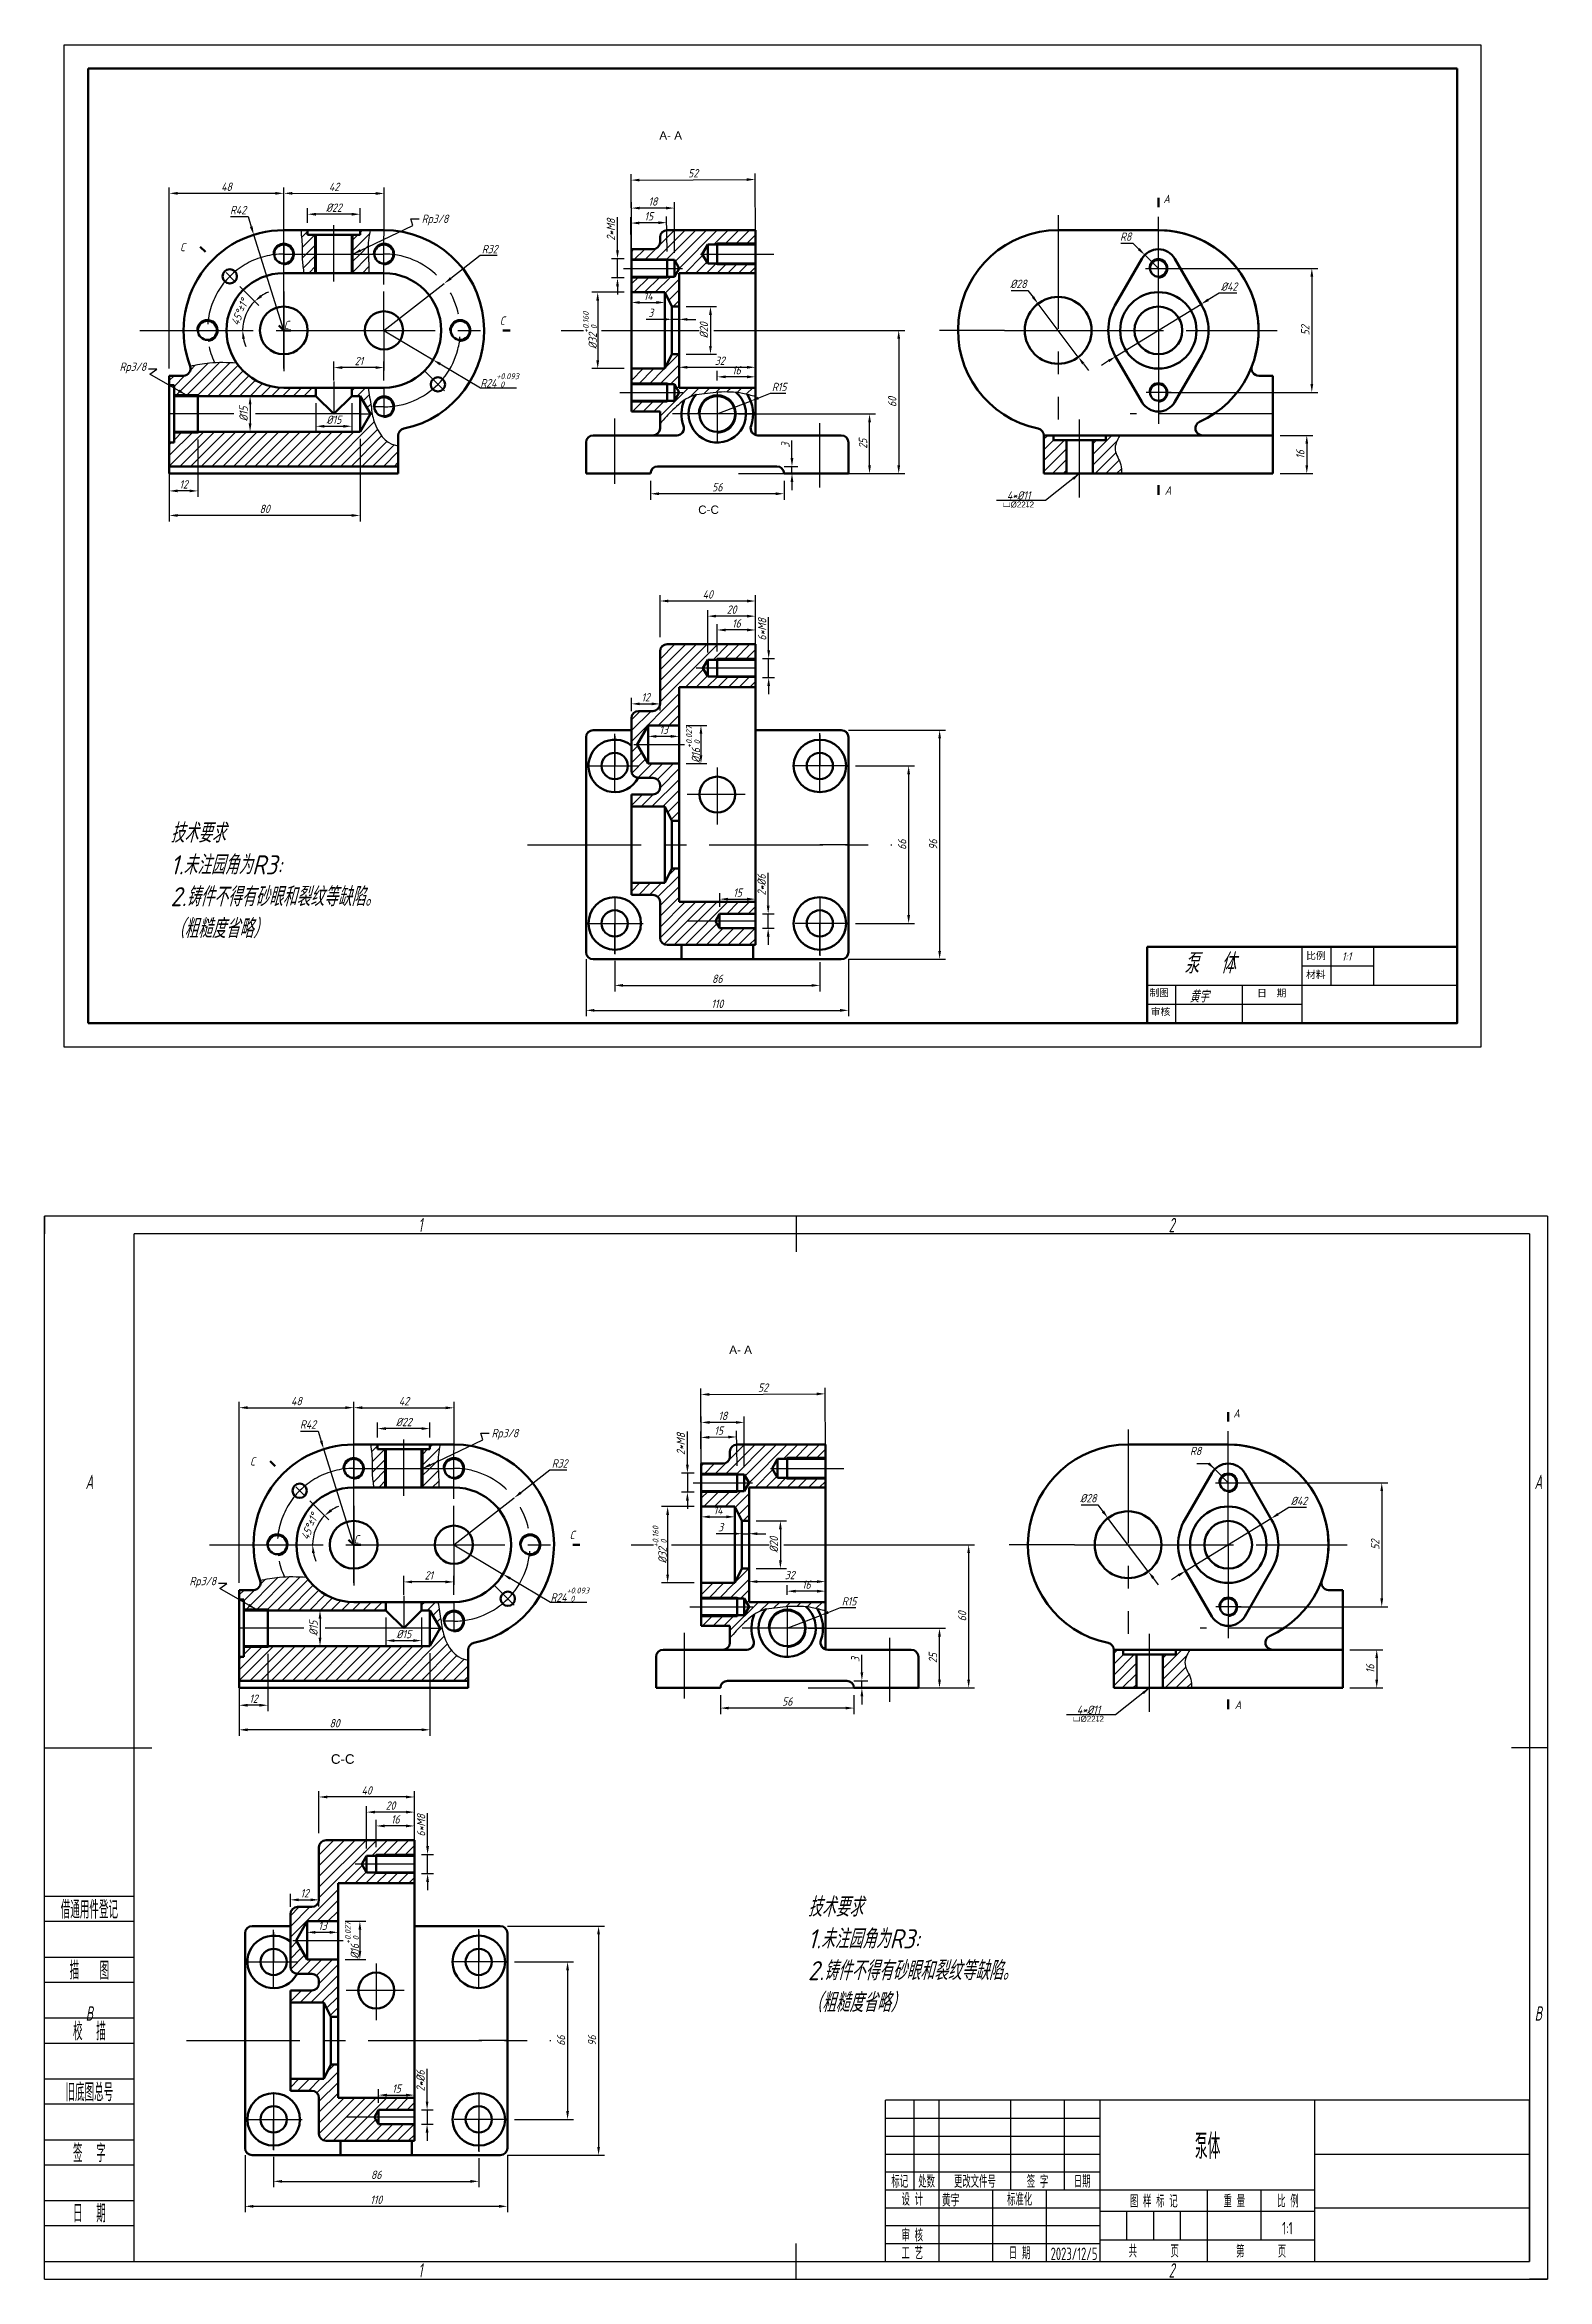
# Model space of a CAD drawing. Header units: millimetres. Extents: x 96 to 4157, y -1988 to 195.
# Drawn here: x 2090 to 2720, y -1220 to -284 of the extents above; entities that cross this region are included whole.
import ezdxf
from ezdxf.enums import TextEntityAlignment as Align

# ---------------------------------------------------------------- set-up
doc = ezdxf.new("R2010")
doc.units = ezdxf.units.MM
doc.header["$LTSCALE"] = 1.5
doc.linetypes.add('CENTER', pattern=[50.8, 31.75, -6.35, 6.35, -6.35])
for name, color, linetype in [('1轮廓实线层', 7, 'Continuous'), ('2细线层', 4, 'Continuous'), ('6文字层', 3, 'Continuous'), ('图框层', 7, 'Continuous')]:
    doc.layers.add(name, color=color, linetype=linetype)
for name, color, linetype, lineweight in [('点画线', 7, 'CENTER', 25), ('粗实线', 7, 'Continuous', 50), ('细线', 7, 'Continuous', 25)]:
    doc.layers.add(name, color=color, linetype=linetype, lineweight=lineweight)
doc.styles.add('Annotative', font='arial.ttf')
doc.styles.add('PC_TEXTSTYLE', font='ISOCP.SHX', dxfattribs={"width": 0.707, "bigfont": 'GBCBIG.SHX'})
doc.styles.get("Standard").update_dxf_attribs({"font": 'gbeitc.shx', "bigfont": 'gbcbig.shx'})
doc.styles.add('宋体', font='gbeitc.shx', dxfattribs={"bigfont": 'gbcbig.shx'})
doc.dimstyles.new('半径', dxfattribs={"dimtxt": 3.5, "dimasz": 3.5, "dimexe": 2.5, "dimexo": 3, "dimgap": 1, "dimtad": 1, "dimtoh": 1, "dimdsep": 46, "dimtxsty": '宋体', "dimblk1": 'NONE', "dimsah": 1, "dimcen": 2.5, "dimclrd": 7, "dimclre": 7, "dimclrt": 7, "dimadec": 0, "dimazin": 0, "dimtfac": 1, "dimtmove": 0, "dimatfit": 3, "dimfxl": 1, "dimarcsym": 0})
doc.dimstyles.new('直径', dxfattribs={"dimtxt": 3.5, "dimasz": 3.5, "dimexe": 2.5, "dimexo": 3, "dimgap": 1, "dimtad": 1, "dimtoh": 1, "dimdsep": 46, "dimtxsty": '宋体', "dimcen": 2.5, "dimclrd": 7, "dimclre": 7, "dimclrt": 7, "dimadec": 0, "dimazin": 0, "dimtfac": 1, "dimtmove": 0, "dimatfit": 3, "dimfxl": 1, "dimarcsym": 0})
doc.dimstyles.new('长度', dxfattribs={"dimtxt": 3.5, "dimasz": 3.5, "dimexe": 2.5, "dimexo": 3, "dimgap": 1, "dimtad": 1, "dimdsep": 46, "dimtxsty": '宋体', "dimcen": 2.5, "dimclrd": 7, "dimclre": 7, "dimclrt": 7, "dimadec": 0, "dimazin": 0, "dimtfac": 1, "dimtmove": 0, "dimatfit": 3, "dimfxl": 1, "dimarcsym": 0})
pattern_1 = [(45, (-62.8657, -2266.4404), (-2.245064, 2.245064), [])]
pattern_2 = [(45, (-108.379, -2266.4404), (-2.245064, 2.245064), [])]
pattern_3 = [(45, (-33.5514, -2775.2583), (-2.245064, 2.245064), [])]
pattern_4 = [(45, (-79.0646, -2775.2583), (-2.245064, 2.245064), [])]

msp = doc.modelspace()

# ---------------------------------------------------------------- texts
at = {"layer": '粗实线', "attachment_point": 1, "style": 'Annotative'}
for s, insert, char_height, width in [('A- A', (2347.701, -319.94), 3.5, 21.83261), ('C-C', (2364.002, -476.788), 3.5, 13.33569), ('A- A', (2377.015, -828.758), 3.5, 21.83261), ('C-C', (2210, -1000), 4, 13.33569)]:
    msp.add_mtext(s, dxfattribs=dict(at, insert=insert, char_height=char_height, width=width))
at = {"layer": '粗实线', "attachment_point": 1, "style": '宋体'}
for s, width, gutter_width, insert, char_height in [('A', 8.64863, 17.5, (2559.008, -346.581), 3.5), ('C', 7.8819, 17.5, (2146.736, -366.723), 3.5), ('C', 4.20717, 17.5, (2190.236, -399.379), 3.5), ('C', 8.49633, 17.5, (2280.756, -397.535), 3.5), ('A', 7.26117, 17.5, (2559.623, -468.695), 3.5), ('泵  体', 65, 12.5, (2567.691, -664.363), 8.5), ('1:1', 17.98493, 12.5, (2633.835, -663.966), 3.5), ('A', 8.64863, 17.5, (2588.322, -855.399), 3.5), ('C', 7.8819, 17.5, (2176.05, -875.541), 3.5), ('C', 4.20717, 17.5, (2219.551, -908.197), 3.5), ('C', 8.49633, 17.5, (2310.07, -906.353), 3.5), ('A', 7.26117, 17.5, (2588.937, -977.513), 3.5)]:
    msp.add_mtext_dynamic_manual_height_columns(s, width=width, gutter_width=gutter_width, heights=[0], dxfattribs=dict(at, insert=insert, char_height=char_height))
at = {"layer": '粗实线', "attachment_point": 1}
for s, width, gutter_width, heights, insert, char_height in [('{\\Fgbeitc,gbcbig|c134;技术要求}\\P1.{\\Fgbeitc,gbcbig|c134;未注园角为}R3:\\P2.{\\Fgbeitc,gbcbig|c134;铸件不得有砂眼和裂纹等缺陷。}\\P{\\Fgbeitc,gbcbig|c134;（粗糙度省略）}', 185.10448, 35.352, [0], (2142.739, -610), 8), ('黄宇', 83.90591, 37.458, [5.441], (2570, -680), 5), ('{\\Fgbeitc,gbcbig|c134;技术要求}\\P1.{\\Fgbeitc,gbcbig|c134;未注园角为}R3:\\P2.{\\Fgbeitc,gbcbig|c134;铸件不得有砂眼和裂纹等缺陷。}\\P{\\Fgbeitc,gbcbig|c134;（粗糙度省略）}', 185.10448, 35.352, [0], (2410, -1060), 8)]:
    msp.add_mtext_dynamic_manual_height_columns(s, width=width, gutter_width=gutter_width, heights=heights, dxfattribs=dict(at, insert=insert, char_height=char_height))
at = {"layer": '细线', "color": 7, "char_height": 3.5, "style": '宋体'}
for insert, attachment_point in [((2248.065, -354.88), 1), ((2132.578, -421.427), 9), ((2277.379, -863.698), 1), ((2161.892, -930.245), 9)]:
    msp.add_mtext('Rp3/8', dxfattribs=dict(at, insert=insert, attachment_point=attachment_point))
at = {"layer": '细线', "attachment_point": 1, "style": '宋体'}
for s, width, heights, insert, char_height in [('{\\Fgdt|c134;v%%C22x2}', 15.49695, [3.882], (2491.664, -475.096), 2.5), ('4*%%C11', 5.93345, [0], (2493.432, -470.8), 3.5), ('4*%%C11', 5.93345, [0], (2522.747, -979.618), 3.5), ('{\\Fgdt|c134;v%%C22x2}', 15.49695, [3.882], (2520.978, -983.914), 2.5)]:
    msp.add_mtext_dynamic_manual_height_columns(s, width=width, gutter_width=17.5, heights=heights, dxfattribs=dict(at, insert=insert, char_height=char_height))
at = {"layer": '细线', "ltscale": 11, "char_height": 3, "attachment_point": 1, "style": '宋体'}
for s, width, insert in [('{\\fSimSun|b0|i0|c134|p2;比例}', 12.03161, (2618.887, -663.87)), ('{\\fSimSun|b0|i0|c134|p2;材料}', 12.04815, (2618.834, -671.823)), ('{\\fSimSun|b0|i0|c134|p2;制图}', 12, (2553.187, -679.434)), ('{\\fSimSun|b0|i0|c134|p2;日  期}', 25, (2598.32, -679.559)), ('{\\fSimSun|b0|i0|c134|p2;审核}', 12, (2553.751, -687.372))]:
    msp.add_mtext_dynamic_manual_height_columns(s, width=width, gutter_width=12.5, heights=[0], dxfattribs=dict(at, insert=insert))

# ---------------------------------------------------------------- blocks, each defined once
blk = doc.blocks.new('*D10')
at = {"layer": 'Defpoints', "color": 0, "transparency": 16777216}
for p in [(2506.48, -392.22), (2523.36, -414.57)]:
    blk.add_point(p, dxfattribs=at)
at = {"layer": '细线', "color": 7, "lineweight": -2, "transparency": 16777216}
for p, q in [((2495.21, -386.64), (2502.26, -386.64)), ((2502.26, -386.64), (2504.37, -389.43)), ((2523.36, -414.57), (2506.48, -392.22)), ((2525.47, -417.36), (2527.58, -420.15))]:
    blk.add_line(p, q, dxfattribs=at)
at = {"layer": '细线', "color": 7, "transparency": 16777216}
for points in [[(2504.84, -389.08), (2503.91, -389.78), (2506.48, -392.22)], [(2525.93, -417.01), (2525, -417.71), (2523.36, -414.57)]]:
    blk.add_solid(points, dxfattribs=at)
at = {"layer": '细线', "color": 7, "transparency": 16777216, "insert": (2498.24, -383.89), "char_height": 3.5, "attachment_point": 5, "style": '宋体'}
blk.add_mtext('%%c28', dxfattribs=at)
blk = doc.blocks.new('*D11')
at = {"layer": 'Defpoints', "color": 0, "transparency": 16777216}
for p in [(2574.82, -392.41), (2539.02, -414.38)]:
    blk.add_point(p, dxfattribs=at)
at = {"layer": '细线', "color": 7, "lineweight": -2, "transparency": 16777216}
for p, q in [((2539.02, -414.38), (2574.82, -392.41)), ((2582.35, -387.8), (2577.8, -390.58)), ((2589.76, -387.8), (2582.35, -387.8)), ((2536.04, -416.21), (2533.05, -418.04))]:
    blk.add_line(p, q, dxfattribs=at)
blk.add_arc((2556.92, -403.39), 21, 30, 38.34989, dxfattribs=at)
at = {"layer": '细线', "color": 7, "transparency": 16777216}
for points in [[(2577.5, -390.09), (2578.11, -391.08), (2574.82, -392.41)], [(2535.73, -415.71), (2536.34, -416.7), (2539.02, -414.38)]]:
    blk.add_solid(points, dxfattribs=at)
at = {"layer": '细线', "color": 7, "transparency": 16777216, "insert": (2586.56, -385.05), "char_height": 3.5, "attachment_point": 5, "style": '宋体'}
blk.add_mtext('%%c42', dxfattribs=at)
blk = doc.blocks.new('*D12')
at = {"layer": 'Defpoints', "color": 0, "transparency": 16777216}
for p in [(2551.22, -371.78), (2556.92, -377.39)]:
    blk.add_point(p, dxfattribs=at)
at = {"layer": '细线', "color": 7, "lineweight": -2, "transparency": 16777216}
for p, q in [((2541.22, -366.87), (2546.23, -366.87)), ((2546.23, -366.87), (2548.73, -369.32)), ((2556.92, -377.39), (2551.22, -371.78))]:
    blk.add_line(p, q, dxfattribs=at)
at = {"layer": '细线', "color": 7, "transparency": 16777216}
blk.add_solid([(2549.14, -368.91), (2548.32, -369.74), (2551.22, -371.78)], dxfattribs=at)
at = {"layer": '细线', "color": 7, "transparency": 16777216, "insert": (2543.23, -364.12), "char_height": 3.5, "attachment_point": 5, "style": '宋体'}
blk.add_mtext('R8', dxfattribs=at)
blk = doc.blocks.new('_None')
blk = doc.blocks.new('*D13')
at = {"layer": 'Defpoints', "color": 0, "transparency": 16777216}
for p in [(2604.92, -447.39), (2604.92, -463.39), (2619.15, -463.39)]:
    blk.add_point(p, dxfattribs=at)
at = {"layer": '细线', "color": 7, "lineweight": -2, "transparency": 16777216}
for p, q in [((2607.92, -447.39), (2621.65, -447.39)), ((2619.15, -450.89), (2619.15, -459.89)), ((2607.92, -463.39), (2621.65, -463.39))]:
    blk.add_line(p, q, dxfattribs=at)
at = {"layer": '细线', "color": 7, "transparency": 16777216}
for points in [[(2618.57, -450.89), (2619.73, -450.89), (2619.15, -447.39)], [(2618.57, -459.89), (2619.73, -459.89), (2619.15, -463.39)]]:
    blk.add_solid(points, dxfattribs=at)
at = {"layer": '细线', "color": 7, "transparency": 16777216, "insert": (2616.4, -455.39), "char_height": 3.5, "attachment_point": 5, "rotation": 90, "style": '宋体'}
blk.add_mtext('16', dxfattribs=at)
blk = doc.blocks.new('*D14')
at = {"layer": 'Defpoints', "color": 0, "transparency": 16777216}
for p in [(2556.92, -377.39), (2556.92, -429.39), (2621.26, -429.39)]:
    blk.add_point(p, dxfattribs=at)
at = {"layer": '细线', "color": 7, "lineweight": -2, "transparency": 16777216}
for p, q in [((2559.92, -377.39), (2623.76, -377.39)), ((2621.26, -380.89), (2621.26, -425.89)), ((2559.92, -429.39), (2623.76, -429.39))]:
    blk.add_line(p, q, dxfattribs=at)
at = {"layer": '细线', "color": 7, "transparency": 16777216}
for points in [[(2620.68, -380.89), (2621.85, -380.89), (2621.26, -377.39)], [(2620.68, -425.89), (2621.85, -425.89), (2621.26, -429.39)]]:
    blk.add_solid(points, dxfattribs=at)
at = {"layer": '细线', "color": 7, "transparency": 16777216, "insert": (2618.51, -403.39), "char_height": 3.5, "attachment_point": 5, "rotation": 90, "style": '宋体'}
blk.add_mtext('52', dxfattribs=at)
blk = doc.blocks.new('*D15')
at = {"layer": 'Defpoints', "color": 0, "transparency": 16777216}
for p in [(2232.31, -346.03), (2190.24, -387.08), (2232.24, -387.16)]:
    blk.add_point(p, dxfattribs=at)
at = {"layer": '细线', "color": 7, "lineweight": -2, "transparency": 16777216}
for p, q in [((2190.24, -384.08), (2190.31, -343.46)), ((2193.81, -345.96), (2228.81, -346.03)), ((2232.24, -384.16), (2232.31, -343.53))]:
    blk.add_line(p, q, dxfattribs=at)
at = {"layer": '细线', "color": 7, "transparency": 16777216}
for points in [[(2193.81, -345.38), (2193.81, -346.55), (2190.31, -345.96)], [(2228.81, -345.44), (2228.81, -346.61), (2232.31, -346.03)]]:
    blk.add_solid(points, dxfattribs=at)
at = {"layer": '细线', "color": 7, "transparency": 16777216, "insert": (2211.31, -343.25), "char_height": 3.5, "attachment_point": 5, "rotation": 359.89846, "style": '宋体'}
blk.add_mtext('42', dxfattribs=at)
blk = doc.blocks.new('*D16')
at = {"layer": 'Defpoints', "color": 0, "transparency": 16777216}
for p in [(2190.24, -345.96), (2142.24, -422.39), (2190.24, -422.39)]:
    blk.add_point(p, dxfattribs=at)
at = {"layer": '细线', "color": 7, "lineweight": -2, "transparency": 16777216}
for p, q in [((2142.24, -419.39), (2142.24, -343.46)), ((2145.74, -345.96), (2186.74, -345.96)), ((2190.24, -419.39), (2190.24, -343.46))]:
    blk.add_line(p, q, dxfattribs=at)
at = {"layer": '细线', "color": 7, "transparency": 16777216}
for points in [[(2145.74, -345.38), (2145.74, -346.54), (2142.24, -345.96)], [(2186.74, -345.38), (2186.74, -346.54), (2190.24, -345.96)]]:
    blk.add_solid(points, dxfattribs=at)
at = {"layer": '细线', "color": 7, "transparency": 16777216, "insert": (2166.24, -343.21), "char_height": 3.5, "attachment_point": 5, "style": '宋体'}
blk.add_mtext('48', dxfattribs=at)
blk = doc.blocks.new('*D17')
at = {"layer": 'Defpoints', "color": 0, "transparency": 16777216}
for p in [(2142.24, -445.89), (2222.24, -445.89), (2142.24, -480.93)]:
    blk.add_point(p, dxfattribs=at)
at = {"layer": '细线', "color": 7, "lineweight": -2, "transparency": 16777216}
for p, q in [((2142.24, -448.89), (2142.24, -483.43)), ((2222.24, -448.89), (2222.24, -483.43)), ((2218.74, -480.93), (2145.74, -480.93))]:
    blk.add_line(p, q, dxfattribs=at)
at = {"layer": '细线', "color": 7, "transparency": 16777216}
for points in [[(2145.74, -480.35), (2145.74, -481.52), (2142.24, -480.93)], [(2218.74, -480.35), (2218.74, -481.52), (2222.24, -480.93)]]:
    blk.add_solid(points, dxfattribs=at)
at = {"layer": '细线', "color": 7, "transparency": 16777216, "insert": (2182.24, -478.18), "char_height": 3.5, "attachment_point": 5, "style": '宋体'}
blk.add_mtext('80', dxfattribs=at)
blk = doc.blocks.new('*D18')
at = {"layer": 'Defpoints', "color": 0, "transparency": 16777216}
for p in [(2142.24, -446.14), (2154.24, -446.14), (2142.24, -470.65)]:
    blk.add_point(p, dxfattribs=at)
at = {"layer": '细线', "color": 7, "lineweight": -2, "transparency": 16777216}
for p, q in [((2142.24, -449.14), (2142.24, -473.15)), ((2154.24, -449.14), (2154.24, -473.15)), ((2150.74, -470.65), (2145.74, -470.65))]:
    blk.add_line(p, q, dxfattribs=at)
at = {"layer": '细线', "color": 7, "transparency": 16777216}
for points in [[(2145.74, -470.07), (2145.74, -471.23), (2142.24, -470.65)], [(2150.74, -470.07), (2150.74, -471.23), (2154.24, -470.65)]]:
    blk.add_solid(points, dxfattribs=at)
at = {"layer": '细线', "color": 7, "transparency": 16777216, "insert": (2148.24, -467.9), "char_height": 3.5, "attachment_point": 5, "style": '宋体'}
blk.add_mtext('12', dxfattribs=at)
blk = doc.blocks.new('*D19')
at = {"layer": 'Defpoints', "color": 0, "transparency": 16777216}
for p in [(2211.24, -418.97), (2211.24, -427.39), (2232.24, -427.39)]:
    blk.add_point(p, dxfattribs=at)
at = {"layer": '细线', "color": 7, "lineweight": -2, "transparency": 16777216}
for p, q in [((2211.24, -424.39), (2211.24, -416.47)), ((2228.74, -418.97), (2214.74, -418.97)), ((2232.24, -424.39), (2232.24, -416.47))]:
    blk.add_line(p, q, dxfattribs=at)
at = {"layer": '细线', "color": 7, "transparency": 16777216}
for points in [[(2214.74, -418.39), (2214.74, -419.56), (2211.24, -418.97)], [(2228.74, -418.39), (2228.74, -419.56), (2232.24, -418.97)]]:
    blk.add_solid(points, dxfattribs=at)
at = {"layer": '细线', "color": 7, "transparency": 16777216, "insert": (2221.74, -416.22), "char_height": 3.5, "attachment_point": 5, "style": '宋体'}
blk.add_mtext('21', dxfattribs=at)
blk = doc.blocks.new('*D20')
at = {"layer": 'Defpoints', "color": 0, "transparency": 16777216}
for p in [(2166.03, -379.19), (2169.73, -382.89), (2175.31, -394.78), (2129.84, -403.39), (2279.65, -403.39)]:
    blk.add_point(p, dxfattribs=at)
at = {"layer": '细线', "color": 7, "lineweight": -2, "transparency": 16777216}
blk.add_line((2171.85, -385.01), (2179.81, -392.97), dxfattribs=at)
for start, end in [(135, 180), (111.69319, 123.3466), (191.6534, 203.30681)]:
    blk.add_arc((2190.24, -403.39), 17.24, start, end, dxfattribs=at)
at = {"layer": '细线', "color": 7, "transparency": 16777216}
for points in [[(2181.13, -389.45), (2180.39, -388.54), (2178.05, -391.21)], [(2172.77, -406.94), (2173.93, -406.82), (2173, -403.39)]]:
    blk.add_solid(points, dxfattribs=at)
at = {"layer": '细线', "color": 7, "transparency": 16777216, "insert": (2171.77, -395.75), "char_height": 3.5, "attachment_point": 5, "rotation": 67.5, "style": '宋体'}
blk.add_mtext('45°%%P1%%D', dxfattribs=at)
blk = doc.blocks.new('*D21')
at = {"layer": 'Defpoints', "color": 0, "transparency": 16777216}
for p in [(2203.74, -430.89), (2176.13, -445.89), (2203.74, -445.89)]:
    blk.add_point(p, dxfattribs=at)
at = {"layer": '细线', "color": 7, "lineweight": -2, "transparency": 16777216}
for p, q in [((2200.74, -430.89), (2173.63, -430.89)), ((2176.13, -434.39), (2176.13, -442.39)), ((2200.74, -445.89), (2173.63, -445.89))]:
    blk.add_line(p, q, dxfattribs=at)
at = {"layer": '细线', "color": 7, "transparency": 16777216}
for points in [[(2175.54, -434.39), (2176.71, -434.39), (2176.13, -430.89)], [(2175.54, -442.39), (2176.71, -442.39), (2176.13, -445.89)]]:
    blk.add_solid(points, dxfattribs=at)
at = {"layer": '细线', "color": 7, "transparency": 16777216, "insert": (2173.38, -438.39), "char_height": 3.5, "attachment_point": 5, "rotation": 90, "style": '宋体'}
blk.add_mtext('%%c15', dxfattribs=at)
blk = doc.blocks.new('*D22')
at = {"layer": 'Defpoints', "color": 0, "transparency": 16777216}
for p in [(2203.74, -430.89), (2218.74, -430.89), (2218.74, -443.56)]:
    blk.add_point(p, dxfattribs=at)
at = {"layer": '细线', "color": 7, "lineweight": -2, "transparency": 16777216}
for p, q in [((2203.74, -433.89), (2203.74, -446.06)), ((2218.74, -433.89), (2218.74, -446.06)), ((2207.24, -443.56), (2215.24, -443.56))]:
    blk.add_line(p, q, dxfattribs=at)
at = {"layer": '细线', "color": 7, "transparency": 16777216}
for points in [[(2207.24, -442.98), (2207.24, -444.14), (2203.74, -443.56)], [(2215.24, -442.98), (2215.24, -444.14), (2218.74, -443.56)]]:
    blk.add_solid(points, dxfattribs=at)
at = {"layer": '细线', "color": 7, "transparency": 16777216, "insert": (2211.24, -440.81), "char_height": 3.5, "attachment_point": 5, "style": '宋体'}
blk.add_mtext('%%c15', dxfattribs=at)
blk = doc.blocks.new('*D23')
at = {"layer": 'Defpoints', "color": 0, "transparency": 16777216}
for p in [(2200.24, -354.72), (2200.24, -361.39), (2222.24, -361.39)]:
    blk.add_point(p, dxfattribs=at)
at = {"layer": '细线', "color": 7, "lineweight": -2, "transparency": 16777216}
for p, q in [((2200.24, -358.39), (2200.24, -352.22)), ((2218.74, -354.72), (2203.74, -354.72)), ((2222.24, -358.39), (2222.24, -352.22))]:
    blk.add_line(p, q, dxfattribs=at)
at = {"layer": '细线', "color": 7, "transparency": 16777216}
for points in [[(2203.74, -354.14), (2203.74, -355.31), (2200.24, -354.72)], [(2218.74, -354.14), (2218.74, -355.31), (2222.24, -354.72)]]:
    blk.add_solid(points, dxfattribs=at)
at = {"layer": '细线', "color": 7, "transparency": 16777216, "insert": (2211.24, -351.97), "char_height": 3.5, "attachment_point": 5, "style": '宋体'}
blk.add_mtext('%%c22', dxfattribs=at)
blk = doc.blocks.new('*D6')
at = {"layer": 'Defpoints', "color": 0, "transparency": 16777216}
for p in [(2257.5, -383.76), (2232.24, -403.39)]:
    blk.add_point(p, dxfattribs=at)
at = {"layer": '细线', "color": 7, "lineweight": -2, "transparency": 16777216}
for p, q in [((2272.53, -372.08), (2260.27, -381.61)), ((2279.66, -372.08), (2272.53, -372.08)), ((2232.24, -403.39), (2257.5, -383.76))]:
    blk.add_line(p, q, dxfattribs=at)
at = {"layer": '细线', "color": 7, "transparency": 16777216}
blk.add_solid([(2259.91, -381.15), (2260.62, -382.07), (2257.5, -383.76)], dxfattribs=at)
at = {"layer": '细线', "color": 7, "transparency": 16777216, "insert": (2276.59, -369.33), "char_height": 3.5, "attachment_point": 5, "style": '宋体'}
blk.add_mtext('R32', dxfattribs=at)
blk = doc.blocks.new('*D24')
at = {"layer": 'Defpoints', "color": 0, "transparency": 16777216}
for p in [(2232.24, -403.39), (2252.83, -415.72)]:
    blk.add_point(p, dxfattribs=at)
at = {"layer": '细线', "color": 7, "lineweight": -2, "transparency": 16777216}
for p, q in [((2232.24, -403.39), (2252.83, -415.72)), ((2272.72, -427.63), (2255.83, -417.52)), ((2287.78, -427.63), (2272.72, -427.63))]:
    blk.add_line(p, q, dxfattribs=at)
at = {"layer": '细线', "color": 7, "transparency": 16777216}
blk.add_solid([(2256.13, -417.02), (2255.53, -418.02), (2252.83, -415.72)], dxfattribs=at)
at = {"layer": '细线', "color": 7, "transparency": 16777216, "insert": (2280.75, -424.33), "char_height": 3.5, "attachment_point": 5, "style": '宋体'}
blk.add_mtext('R24{\\H0.7x;\\S+0.093^  0;}', dxfattribs=at)
blk = doc.blocks.new('*D7')
at = {"layer": 'Defpoints', "color": 0, "transparency": 16777216}
for p in [(2177.67, -363.32), (2190.24, -403.39)]:
    blk.add_point(p, dxfattribs=at)
at = {"layer": '细线', "color": 7, "lineweight": -2, "transparency": 16777216}
for p, q in [((2167.88, -355.74), (2175.29, -355.74)), ((2175.29, -355.74), (2176.62, -359.98)), ((2190.24, -403.39), (2177.67, -363.32))]:
    blk.add_line(p, q, dxfattribs=at)
at = {"layer": '细线', "color": 7, "transparency": 16777216}
blk.add_solid([(2177.18, -359.8), (2176.07, -360.15), (2177.67, -363.32)], dxfattribs=at)
at = {"layer": '细线', "color": 7, "transparency": 16777216, "insert": (2171.08, -352.99), "char_height": 3.5, "attachment_point": 5, "style": '宋体'}
blk.add_mtext('R42', dxfattribs=at)
blk = doc.blocks.new('*D25')
at = {"layer": 'Defpoints', "color": 0, "transparency": 16777216}
for p in [(2335.79, -358.43), (2336, -373.59), (2351, -373.39)]:
    blk.add_point(p, dxfattribs=at)
at = {"layer": '细线', "color": 7, "lineweight": -2, "transparency": 16777216}
for p, q in [((2350.96, -370.39), (2350.76, -355.73)), ((2335.96, -370.59), (2335.76, -355.93)), ((2347.29, -358.28), (2339.29, -358.39))]:
    blk.add_line(p, q, dxfattribs=at)
at = {"layer": '细线', "color": 7, "transparency": 16777216}
for points in [[(2339.29, -357.8), (2339.3, -358.97), (2335.79, -358.43)], [(2347.29, -357.7), (2347.3, -358.86), (2350.79, -358.23)]]:
    blk.add_solid(points, dxfattribs=at)
at = {"layer": '细线', "color": 7, "transparency": 16777216, "insert": (2343.26, -355.58), "char_height": 3.5, "attachment_point": 5, "rotation": 0.7639, "style": '宋体'}
blk.add_mtext('15', dxfattribs=at)
blk = doc.blocks.new('*D26')
at = {"layer": 'Defpoints', "color": 0, "transparency": 16777216}
for p in [(2336, -352.14), (2336, -373.89), (2354, -373.89)]:
    blk.add_point(p, dxfattribs=at)
at = {"layer": '细线', "color": 7, "lineweight": -2, "transparency": 16777216}
for p, q in [((2336, -370.89), (2336, -349.64)), ((2350.5, -352.14), (2339.5, -352.14)), ((2354, -370.89), (2354, -349.64))]:
    blk.add_line(p, q, dxfattribs=at)
at = {"layer": '细线', "color": 7, "transparency": 16777216}
for points in [[(2339.5, -351.56), (2339.5, -352.72), (2336, -352.14)], [(2350.5, -351.56), (2350.5, -352.72), (2354, -352.14)]]:
    blk.add_solid(points, dxfattribs=at)
at = {"layer": '细线', "color": 7, "transparency": 16777216, "insert": (2345, -349.39), "char_height": 3.5, "attachment_point": 5, "style": '宋体'}
blk.add_mtext('18', dxfattribs=at)
blk = doc.blocks.new('*D27')
at = {"layer": 'Defpoints', "color": 0, "transparency": 16777216}
for p in [(2387.86, -340.18), (2336, -369.39), (2388, -369.14)]:
    blk.add_point(p, dxfattribs=at)
at = {"layer": '细线', "color": 7, "lineweight": -2, "transparency": 16777216}
for p, q in [((2335.98, -366.39), (2335.84, -337.93)), ((2339.36, -340.41), (2384.36, -340.19)), ((2387.98, -366.14), (2387.84, -337.68))]:
    blk.add_line(p, q, dxfattribs=at)
at = {"layer": '细线', "color": 7, "transparency": 16777216}
for points in [[(2339.35, -339.83), (2339.36, -340.99), (2335.86, -340.43)], [(2384.35, -339.61), (2384.36, -340.78), (2387.86, -340.18)]]:
    blk.add_solid(points, dxfattribs=at)
at = {"layer": '细线', "color": 7, "transparency": 16777216, "insert": (2361.84, -337.55), "char_height": 3.5, "attachment_point": 5, "rotation": 0.27546, "style": '宋体'}
blk.add_mtext('52', dxfattribs=at)
blk = doc.blocks.new('*D28')
at = {"layer": 'Defpoints', "color": 0, "transparency": 16777216}
for p in [(2356, -413.39), (2388, -413.39), (2388, -418.85)]:
    blk.add_point(p, dxfattribs=at)
at = {"layer": '细线', "color": 7, "lineweight": -2, "transparency": 16777216}
for p, q in [((2356, -416.39), (2356, -421.35)), ((2359.5, -418.85), (2384.5, -418.85)), ((2388, -416.39), (2388, -421.35))]:
    blk.add_line(p, q, dxfattribs=at)
at = {"layer": '细线', "color": 7, "transparency": 16777216}
for points in [[(2359.5, -418.26), (2359.5, -419.43), (2356, -418.85)], [(2384.5, -418.26), (2384.5, -419.43), (2388, -418.85)]]:
    blk.add_solid(points, dxfattribs=at)
at = {"layer": '细线', "color": 7, "transparency": 16777216, "insert": (2373.04, -416.1), "char_height": 3.5, "attachment_point": 5, "style": '宋体'}
blk.add_mtext('32', dxfattribs=at)
blk = doc.blocks.new('*D29')
at = {"layer": 'Defpoints', "color": 0, "transparency": 16777216}
for p in [(2372, -422.85), (2372, -427.39), (2388, -427.39)]:
    blk.add_point(p, dxfattribs=at)
at = {"layer": '细线', "color": 7, "lineweight": -2, "transparency": 16777216}
for p, q in [((2372, -424.39), (2372, -420.35)), ((2388, -424.39), (2388, -420.35)), ((2384.5, -422.85), (2375.5, -422.85))]:
    blk.add_line(p, q, dxfattribs=at)
at = {"layer": '细线', "color": 7, "transparency": 16777216}
for points in [[(2375.5, -422.27), (2375.5, -423.44), (2372, -422.85)], [(2384.5, -422.27), (2384.5, -423.44), (2388, -422.85)]]:
    blk.add_solid(points, dxfattribs=at)
at = {"layer": '细线', "color": 7, "transparency": 16777216, "insert": (2380, -420.1), "char_height": 3.5, "attachment_point": 5, "style": '宋体'}
blk.add_mtext('16', dxfattribs=at)
blk = doc.blocks.new('*D30')
at = {"layer": 'Defpoints', "color": 0, "transparency": 16777216}
for p in [(2344, -463.39), (2400, -463.39), (2344, -471.83)]:
    blk.add_point(p, dxfattribs=at)
at = {"layer": '细线', "color": 7, "lineweight": -2, "transparency": 16777216}
for p, q in [((2344, -466.39), (2344, -474.33)), ((2400, -466.39), (2400, -474.33)), ((2396.5, -471.83), (2347.5, -471.83))]:
    blk.add_line(p, q, dxfattribs=at)
at = {"layer": '细线', "color": 7, "transparency": 16777216}
for points in [[(2347.5, -471.25), (2347.5, -472.42), (2344, -471.83)], [(2396.5, -471.25), (2396.5, -472.42), (2400, -471.83)]]:
    blk.add_solid(points, dxfattribs=at)
at = {"layer": '细线', "color": 7, "transparency": 16777216, "insert": (2372, -469.08), "char_height": 3.5, "attachment_point": 5, "style": '宋体'}
blk.add_mtext('56', dxfattribs=at)
blk = doc.blocks.new('*D31')
at = {"layer": 'Defpoints', "color": 0, "transparency": 16777216}
for p in [(2397, -460.39), (2397, -463.39), (2403.31, -460.39)]:
    blk.add_point(p, dxfattribs=at)
at = {"layer": '细线', "color": 7, "lineweight": -2, "transparency": 16777216}
for p, q in [((2403.31, -456.89), (2403.31, -449.57)), ((2400, -460.39), (2405.81, -460.39)), ((2400, -463.39), (2405.81, -463.39)), ((2403.31, -463.39), (2403.31, -460.39)), ((2403.31, -466.89), (2403.31, -470.39))]:
    blk.add_line(p, q, dxfattribs=at)
at = {"layer": '细线', "color": 7, "transparency": 16777216}
for points in [[(2402.73, -456.89), (2403.89, -456.89), (2403.31, -460.39)], [(2402.73, -466.89), (2403.89, -466.89), (2403.31, -463.39)]]:
    blk.add_solid(points, dxfattribs=at)
at = {"layer": '细线', "color": 7, "transparency": 16777216, "insert": (2400.56, -451.48), "char_height": 3.5, "attachment_point": 5, "rotation": 90, "style": '宋体'}
blk.add_mtext('3', dxfattribs=at)
blk = doc.blocks.new('*D32')
at = {"layer": 'Defpoints', "color": 0, "transparency": 16777216}
for p in [(2336, -387.39), (2350, -387.39), (2350, -391.7)]:
    blk.add_point(p, dxfattribs=at)
at = {"layer": '点画线', "color": 7, "lineweight": -2, "transparency": 16777216}
for p, q in [((2336, -390.39), (2336, -394.2)), ((2339.5, -391.7), (2346.5, -391.7)), ((2350, -390.39), (2350, -394.2))]:
    blk.add_line(p, q, dxfattribs=at)
at = {"layer": '点画线', "color": 7, "transparency": 16777216}
for points in [[(2339.5, -391.11), (2339.5, -392.28), (2336, -391.7)], [(2346.5, -391.11), (2346.5, -392.28), (2350, -391.7)]]:
    blk.add_solid(points, dxfattribs=at)
at = {"layer": '点画线', "color": 7, "transparency": 16777216, "insert": (2343, -388.95), "char_height": 3.5, "attachment_point": 5, "style": '宋体'}
blk.add_mtext('14', dxfattribs=at)
blk = doc.blocks.new('*D33')
at = {"layer": 'Defpoints', "color": 0, "transparency": 16777216}
for p in [(2353, -393.39), (2356, -393.39), (2356, -398.77)]:
    blk.add_point(p, dxfattribs=at)
at = {"layer": '点画线', "color": 7, "lineweight": -2, "transparency": 16777216}
for p, q in [((2349.5, -398.77), (2342.17, -398.77)), ((2353, -396.39), (2353, -401.27)), ((2356, -398.77), (2353, -398.77)), ((2356, -396.39), (2356, -401.27)), ((2359.5, -398.77), (2363, -398.77))]:
    blk.add_line(p, q, dxfattribs=at)
at = {"layer": '点画线', "color": 7, "transparency": 16777216}
for points in [[(2349.5, -398.18), (2349.5, -399.35), (2353, -398.77)], [(2359.5, -398.18), (2359.5, -399.35), (2356, -398.77)]]:
    blk.add_solid(points, dxfattribs=at)
at = {"layer": '点画线', "color": 7, "transparency": 16777216, "insert": (2344.08, -396.02), "char_height": 3.5, "attachment_point": 5, "style": '宋体'}
blk.add_mtext('3', dxfattribs=at)
blk = doc.blocks.new('*D8')
at = {"layer": 'Defpoints', "color": 0, "transparency": 16777216}
for p in [(2356, -393.39), (2356, -413.39), (2369.14, -413.39)]:
    blk.add_point(p, dxfattribs=at)
at = {"layer": '点画线', "color": 7, "lineweight": -2, "transparency": 16777216}
for p, q in [((2359, -393.39), (2371.64, -393.39)), ((2369.14, -396.89), (2369.14, -409.89)), ((2359, -413.39), (2371.64, -413.39))]:
    blk.add_line(p, q, dxfattribs=at)
at = {"layer": '点画线', "color": 7, "transparency": 16777216}
for points in [[(2368.56, -396.89), (2369.73, -396.89), (2369.14, -393.39)], [(2368.56, -409.89), (2369.73, -409.89), (2369.14, -413.39)]]:
    blk.add_solid(points, dxfattribs=at)
at = {"layer": '点画线', "color": 7, "transparency": 16777216, "insert": (2366.39, -403.39), "char_height": 3.5, "attachment_point": 5, "rotation": 90, "style": '宋体'}
blk.add_mtext('%%C20', dxfattribs=at)
blk = doc.blocks.new('*D34')
at = {"layer": 'Defpoints', "color": 0, "transparency": 16777216}
for p in [(2336, -373.39), (2330.16, -381.39), (2336, -381.39)]:
    blk.add_point(p, dxfattribs=at)
at = {"layer": '点画线', "color": 7, "lineweight": -2, "transparency": 16777216}
for p, q in [((2330.16, -369.89), (2330.16, -356.01)), ((2333, -373.39), (2327.66, -373.39)), ((2330.16, -381.39), (2330.16, -373.39)), ((2333, -381.39), (2327.66, -381.39)), ((2330.16, -384.89), (2330.16, -388.39))]:
    blk.add_line(p, q, dxfattribs=at)
at = {"layer": '点画线', "color": 7, "transparency": 16777216}
for points in [[(2329.58, -369.89), (2330.75, -369.89), (2330.16, -373.39)], [(2329.58, -384.89), (2330.75, -384.89), (2330.16, -381.39)]]:
    blk.add_solid(points, dxfattribs=at)
at = {"layer": '点画线', "color": 7, "transparency": 16777216, "insert": (2327.41, -361.2), "char_height": 3.5, "attachment_point": 5, "rotation": 90, "style": '宋体'}
blk.add_mtext('2*M8', dxfattribs=at)
blk = doc.blocks.new('*D35')
at = {"layer": 'Defpoints', "color": 0, "transparency": 16777216}
for p in [(2336, -387.39), (2321.87, -419.39), (2336, -419.39)]:
    blk.add_point(p, dxfattribs=at)
at = {"layer": '点画线', "color": 7, "lineweight": -2, "transparency": 16777216}
for p, q in [((2333, -387.39), (2319.37, -387.39)), ((2321.87, -390.89), (2321.87, -415.89)), ((2333, -419.39), (2319.37, -419.39))]:
    blk.add_line(p, q, dxfattribs=at)
at = {"layer": '点画线', "color": 7, "transparency": 16777216}
for points in [[(2321.28, -390.89), (2322.45, -390.89), (2321.87, -387.39)], [(2321.28, -415.89), (2322.45, -415.89), (2321.87, -419.39)]]:
    blk.add_solid(points, dxfattribs=at)
at = {"layer": '点画线', "color": 7, "transparency": 16777216, "insert": (2318.57, -403.39), "char_height": 3.5, "attachment_point": 5, "rotation": 90, "style": '宋体'}
blk.add_mtext('%%c32{\\H0.7x;\\S+0.160^  0;}', dxfattribs=at)
blk = doc.blocks.new('*D36')
at = {"layer": 'Defpoints', "color": 0, "transparency": 16777216}
for p in [(2372, -438.39), (2385.99, -433)]:
    blk.add_point(p, dxfattribs=at)
at = {"layer": '点画线', "color": 7, "lineweight": -2, "transparency": 16777216}
for p, q in [((2394.17, -429.85), (2389.26, -431.74)), ((2400.71, -429.85), (2394.17, -429.85)), ((2372, -438.39), (2385.99, -433))]:
    blk.add_line(p, q, dxfattribs=at)
at = {"layer": '点画线', "color": 7, "transparency": 16777216}
blk.add_solid([(2389.05, -431.2), (2389.47, -432.28), (2385.99, -433)], dxfattribs=at)
at = {"layer": '点画线', "color": 7, "transparency": 16777216, "insert": (2397.94, -427.1), "char_height": 3.5, "attachment_point": 5, "style": '宋体'}
blk.add_mtext('R15', dxfattribs=at)
blk = doc.blocks.new('*D37')
at = {"layer": 'Defpoints', "color": 0, "transparency": 16777216}
for p in [(2347.99, -559.88), (2336, -565.88), (2347.99, -565.66)]:
    blk.add_point(p, dxfattribs=at)
at = {"layer": '点画线', "color": 7, "lineweight": -2, "transparency": 16777216}
for p, q in [((2336, -562.88), (2336, -557.38)), ((2339.5, -559.88), (2344.49, -559.88)), ((2347.99, -562.66), (2347.99, -557.38))]:
    blk.add_line(p, q, dxfattribs=at)
at = {"layer": '点画线', "color": 7, "transparency": 16777216}
for points in [[(2339.5, -559.3), (2339.5, -560.46), (2336, -559.88)], [(2344.49, -559.3), (2344.49, -560.46), (2347.99, -559.88)]]:
    blk.add_solid(points, dxfattribs=at)
at = {"layer": '点画线', "color": 7, "transparency": 16777216, "insert": (2341.99, -557.13), "char_height": 3.5, "attachment_point": 5, "style": '宋体'}
blk.add_mtext('12', dxfattribs=at)
blk = doc.blocks.new('*D38')
at = {"layer": 'Defpoints', "color": 0, "transparency": 16777216}
for p in [(2343, -568.88), (2356, -568.88), (2343, -573.5)]:
    blk.add_point(p, dxfattribs=at)
at = {"layer": '点画线', "color": 7, "lineweight": -2, "transparency": 16777216}
for p, q in [((2343, -571.88), (2343, -576)), ((2352.5, -573.5), (2346.5, -573.5)), ((2356, -571.88), (2356, -576))]:
    blk.add_line(p, q, dxfattribs=at)
at = {"layer": '点画线', "color": 7, "transparency": 16777216}
for points in [[(2346.5, -572.92), (2346.5, -574.09), (2343, -573.5)], [(2352.5, -572.92), (2352.5, -574.09), (2356, -573.5)]]:
    blk.add_solid(points, dxfattribs=at)
at = {"layer": '点画线', "color": 7, "transparency": 16777216, "insert": (2349.5, -570.75), "char_height": 3.5, "attachment_point": 5, "style": '宋体'}
blk.add_mtext('13', dxfattribs=at)
blk = doc.blocks.new('*D39')
at = {"layer": 'Defpoints', "color": 0, "transparency": 16777216}
for p in [(2356, -568.88), (2356, -584.88), (2365.15, -584.88)]:
    blk.add_point(p, dxfattribs=at)
at = {"layer": '点画线', "color": 7, "lineweight": -2, "transparency": 16777216}
for p, q in [((2359, -568.88), (2367.65, -568.88)), ((2365.15, -572.38), (2365.15, -581.38)), ((2359, -584.88), (2367.65, -584.88))]:
    blk.add_line(p, q, dxfattribs=at)
at = {"layer": '点画线', "color": 7, "transparency": 16777216}
for points in [[(2364.56, -572.38), (2365.73, -572.38), (2365.15, -568.88)], [(2364.56, -581.38), (2365.73, -581.38), (2365.15, -584.88)]]:
    blk.add_solid(points, dxfattribs=at)
at = {"layer": '点画线', "color": 7, "transparency": 16777216, "insert": (2361.85, -576.88), "char_height": 3.5, "attachment_point": 5, "rotation": 90, "style": '宋体'}
blk.add_mtext('%%C16{\\H0.7x;\\S+0.027^  0;}', dxfattribs=at)
blk = doc.blocks.new('*D40')
at = {"layer": 'Defpoints', "color": 0, "transparency": 16777216}
for p in [(2388, -540.88), (2393.54, -540.88), (2388, -548.88)]:
    blk.add_point(p, dxfattribs=at)
at = {"layer": '点画线', "color": 7, "lineweight": -2, "transparency": 16777216}
for p, q in [((2393.54, -537.38), (2393.54, -523.57)), ((2391, -540.88), (2396.04, -540.88)), ((2393.54, -548.88), (2393.54, -540.88)), ((2391, -548.88), (2396.04, -548.88)), ((2393.54, -552.38), (2393.54, -555.88))]:
    blk.add_line(p, q, dxfattribs=at)
at = {"layer": '点画线', "color": 7, "transparency": 16777216}
for points in [[(2392.96, -537.38), (2394.13, -537.38), (2393.54, -540.88)], [(2392.96, -552.38), (2394.13, -552.38), (2393.54, -548.88)]]:
    blk.add_solid(points, dxfattribs=at)
at = {"layer": '点画线', "color": 7, "transparency": 16777216, "insert": (2390.79, -528.72), "char_height": 3.5, "attachment_point": 5, "rotation": 90, "style": '宋体'}
blk.add_mtext('6*M8', dxfattribs=at)
blk = doc.blocks.new('*D41')
at = {"layer": 'Defpoints', "color": 0, "transparency": 16777216}
for p in [(2388, -641.7), (2373, -647.88), (2388, -647.88)]:
    blk.add_point(p, dxfattribs=at)
at = {"layer": '点画线', "color": 7, "lineweight": -2, "transparency": 16777216}
for p, q in [((2373, -644.88), (2373, -639.2)), ((2376.5, -641.7), (2384.5, -641.7)), ((2388, -644.88), (2388, -639.2))]:
    blk.add_line(p, q, dxfattribs=at)
at = {"layer": '点画线', "color": 7, "transparency": 16777216}
for points in [[(2376.5, -641.12), (2376.5, -642.28), (2373, -641.7)], [(2384.5, -641.12), (2384.5, -642.28), (2388, -641.7)]]:
    blk.add_solid(points, dxfattribs=at)
at = {"layer": '点画线', "color": 7, "transparency": 16777216, "insert": (2380.5, -638.95), "char_height": 3.5, "attachment_point": 5, "style": '宋体'}
blk.add_mtext('15', dxfattribs=at)
blk = doc.blocks.new('*D42')
at = {"layer": 'Defpoints', "color": 0, "transparency": 16777216}
for p in [(2388, -647.88), (2388, -653.88), (2393.33, -653.88)]:
    blk.add_point(p, dxfattribs=at)
at = {"layer": '点画线', "color": 7, "lineweight": -2, "transparency": 16777216}
for p, q in [((2393.33, -644.38), (2393.33, -630.64)), ((2391, -647.88), (2395.83, -647.88)), ((2391, -653.88), (2395.83, -653.88)), ((2393.33, -653.88), (2393.33, -647.88)), ((2393.33, -657.38), (2393.33, -660.88))]:
    blk.add_line(p, q, dxfattribs=at)
at = {"layer": '点画线', "color": 7, "transparency": 16777216}
for points in [[(2392.75, -644.38), (2393.92, -644.38), (2393.33, -647.88)], [(2392.75, -657.38), (2393.92, -657.38), (2393.33, -653.88)]]:
    blk.add_solid(points, dxfattribs=at)
at = {"layer": '点画线', "color": 7, "transparency": 16777216, "insert": (2390.58, -635.76), "char_height": 3.5, "attachment_point": 5, "rotation": 90, "style": '宋体'}
blk.add_mtext('2*%%C6', dxfattribs=at)
blk = doc.blocks.new('*D9')
at = {"layer": 'Defpoints', "color": 0, "transparency": 16777216}
for p in [(2377.86, -438.39), (2435.84, -438.39), (2377.86, -463.39)]:
    blk.add_point(p, dxfattribs=at)
at = {"layer": '细线', "color": 7, "lineweight": -2, "transparency": 16777216}
for p, q in [((2380.86, -438.39), (2438.34, -438.39)), ((2435.84, -459.89), (2435.84, -441.89)), ((2380.86, -463.39), (2438.34, -463.39))]:
    blk.add_line(p, q, dxfattribs=at)
at = {"layer": '细线', "color": 7, "transparency": 16777216}
for points in [[(2435.26, -441.89), (2436.43, -441.89), (2435.84, -438.39)], [(2435.26, -459.89), (2436.43, -459.89), (2435.84, -463.39)]]:
    blk.add_solid(points, dxfattribs=at)
at = {"layer": '细线', "color": 7, "transparency": 16777216, "insert": (2433.09, -450.89), "char_height": 3.5, "attachment_point": 5, "rotation": 90, "style": '宋体'}
blk.add_mtext('25', dxfattribs=at)
blk = doc.blocks.new('*D43')
at = {"layer": 'Defpoints', "color": 0, "transparency": 16777216}
for p in [(2372, -528.92), (2372, -540.88), (2388, -540.88)]:
    blk.add_point(p, dxfattribs=at)
at = {"layer": '细线', "color": 7, "lineweight": -2, "transparency": 16777216}
for p, q in [((2372, -537.88), (2372, -526.42)), ((2384.5, -528.92), (2375.5, -528.92)), ((2388, -537.88), (2388, -526.42))]:
    blk.add_line(p, q, dxfattribs=at)
at = {"layer": '细线', "color": 7, "transparency": 16777216}
for points in [[(2375.5, -528.34), (2375.5, -529.5), (2372, -528.92)], [(2384.5, -528.34), (2384.5, -529.5), (2388, -528.92)]]:
    blk.add_solid(points, dxfattribs=at)
at = {"layer": '细线', "color": 7, "transparency": 16777216, "insert": (2380, -526.17), "char_height": 3.5, "attachment_point": 5, "style": '宋体'}
blk.add_mtext('16', dxfattribs=at)
blk = doc.blocks.new('*D44')
at = {"layer": 'Defpoints', "color": 0, "transparency": 16777216}
for p in [(2368, -523.13), (2368, -541.38), (2388, -541.38)]:
    blk.add_point(p, dxfattribs=at)
at = {"layer": '细线', "color": 7, "lineweight": -2, "transparency": 16777216}
for p, q in [((2368, -538.38), (2368, -520.63)), ((2384.5, -523.13), (2371.5, -523.13)), ((2388, -538.38), (2388, -520.63))]:
    blk.add_line(p, q, dxfattribs=at)
at = {"layer": '细线', "color": 7, "transparency": 16777216}
for points in [[(2371.5, -522.55), (2371.5, -523.71), (2368, -523.13)], [(2384.5, -522.55), (2384.5, -523.71), (2388, -523.13)]]:
    blk.add_solid(points, dxfattribs=at)
at = {"layer": '细线', "color": 7, "transparency": 16777216, "insert": (2378, -520.38), "char_height": 3.5, "attachment_point": 5, "style": '宋体'}
blk.add_mtext('20', dxfattribs=at)
blk = doc.blocks.new('*D45')
at = {"layer": 'Defpoints', "color": 0, "transparency": 16777216}
for p in [(2348, -516.78), (2348, -534.88), (2388, -534.88)]:
    blk.add_point(p, dxfattribs=at)
at = {"layer": '细线', "color": 7, "lineweight": -2, "transparency": 16777216}
for p, q in [((2348, -531.88), (2348, -514.28)), ((2388, -531.88), (2388, -514.28)), ((2384.5, -516.78), (2351.5, -516.78))]:
    blk.add_line(p, q, dxfattribs=at)
at = {"layer": '细线', "color": 7, "transparency": 16777216}
for points in [[(2351.5, -516.2), (2351.5, -517.37), (2348, -516.78)], [(2384.5, -516.2), (2384.5, -517.37), (2388, -516.78)]]:
    blk.add_solid(points, dxfattribs=at)
at = {"layer": '细线', "color": 7, "transparency": 16777216, "insert": (2368, -514.03), "char_height": 3.5, "attachment_point": 5, "style": '宋体'}
blk.add_mtext('40', dxfattribs=at)
blk = doc.blocks.new('*D46')
at = {"layer": 'Defpoints', "color": 0, "transparency": 16777216}
for p in [(2329, -664.59), (2415, -665.07), (2415, -677.84)]:
    blk.add_point(p, dxfattribs=at)
at = {"layer": '细线', "color": 7, "lineweight": -2, "transparency": 16777216}
for p, q in [((2329, -667.59), (2329, -680.34)), ((2415, -668.07), (2415, -680.34)), ((2332.5, -677.84), (2411.5, -677.84))]:
    blk.add_line(p, q, dxfattribs=at)
at = {"layer": '细线', "color": 7, "transparency": 16777216}
for points in [[(2332.5, -677.26), (2332.5, -678.43), (2329, -677.84)], [(2411.5, -677.26), (2411.5, -678.43), (2415, -677.84)]]:
    blk.add_solid(points, dxfattribs=at)
at = {"layer": '细线', "color": 7, "transparency": 16777216, "insert": (2372, -675.09), "char_height": 3.5, "attachment_point": 5, "style": '宋体'}
blk.add_mtext('86', dxfattribs=at)
blk = doc.blocks.new('*D47')
at = {"layer": 'Defpoints', "color": 0, "transparency": 16777216}
for p in [(2317, -663.88), (2427, -663.88), (2427, -688.3)]:
    blk.add_point(p, dxfattribs=at)
at = {"layer": '细线', "color": 7, "lineweight": -2, "transparency": 16777216}
for p, q in [((2317, -666.88), (2317, -690.8)), ((2427, -666.88), (2427, -690.8)), ((2320.5, -688.3), (2423.5, -688.3))]:
    blk.add_line(p, q, dxfattribs=at)
at = {"layer": '细线', "color": 7, "transparency": 16777216}
for points in [[(2320.5, -687.71), (2320.5, -688.88), (2317, -688.3)], [(2423.5, -687.71), (2423.5, -688.88), (2427, -688.3)]]:
    blk.add_solid(points, dxfattribs=at)
at = {"layer": '细线', "color": 7, "transparency": 16777216, "insert": (2372, -685.55), "char_height": 3.5, "attachment_point": 5, "style": '宋体'}
blk.add_mtext('110', dxfattribs=at)
blk = doc.blocks.new('*D48')
at = {"layer": 'Defpoints', "color": 0, "transparency": 16777216}
for p in [(2427, -585.88), (2427, -651.88), (2452.23, -651.88)]:
    blk.add_point(p, dxfattribs=at)
at = {"layer": '细线', "color": 7, "lineweight": -2, "transparency": 16777216}
for p, q in [((2430, -585.88), (2454.73, -585.88)), ((2452.23, -589.38), (2452.23, -648.38)), ((2430, -651.88), (2454.73, -651.88))]:
    blk.add_line(p, q, dxfattribs=at)
at = {"layer": '细线', "color": 7, "transparency": 16777216}
for points in [[(2451.64, -589.38), (2452.81, -589.38), (2452.23, -585.88)], [(2451.64, -648.38), (2452.81, -648.38), (2452.23, -651.88)]]:
    blk.add_solid(points, dxfattribs=at)
at = {"layer": '细线', "color": 7, "transparency": 16777216, "insert": (2449.48, -618.88), "char_height": 3.5, "attachment_point": 5, "rotation": 90, "style": '宋体'}
blk.add_mtext('66', dxfattribs=at)
blk = doc.blocks.new('*D49')
at = {"layer": 'Defpoints', "color": 0, "transparency": 16777216}
for p in [(2424, -570.88), (2424, -666.88), (2465.22, -666.88)]:
    blk.add_point(p, dxfattribs=at)
at = {"layer": '细线', "color": 7, "lineweight": -2, "transparency": 16777216}
for p, q in [((2427, -570.88), (2467.72, -570.88)), ((2465.22, -574.38), (2465.22, -663.38)), ((2427, -666.88), (2467.72, -666.88))]:
    blk.add_line(p, q, dxfattribs=at)
at = {"layer": '细线', "color": 7, "transparency": 16777216}
for points in [[(2464.64, -574.38), (2465.8, -574.38), (2465.22, -570.88)], [(2464.64, -663.38), (2465.8, -663.38), (2465.22, -666.88)]]:
    blk.add_solid(points, dxfattribs=at)
at = {"layer": '细线', "color": 7, "transparency": 16777216, "insert": (2462.47, -618.88), "char_height": 3.5, "attachment_point": 5, "rotation": 90, "style": '宋体'}
blk.add_mtext('96', dxfattribs=at)
blk = doc.blocks.new('*D50')
at = {"layer": 'Defpoints', "color": 0, "transparency": 16777216}
for p in [(2388, -403.39), (2388, -463.39), (2448.07, -463.39)]:
    blk.add_point(p, dxfattribs=at)
at = {"layer": '细线', "color": 7, "lineweight": -2, "transparency": 16777216}
for p, q in [((2391, -403.39), (2450.57, -403.39)), ((2448.07, -406.89), (2448.07, -459.89)), ((2391, -463.39), (2450.57, -463.39))]:
    blk.add_line(p, q, dxfattribs=at)
at = {"layer": '细线', "color": 7, "transparency": 16777216}
for points in [[(2447.48, -406.89), (2448.65, -406.89), (2448.07, -403.39)], [(2447.48, -459.89), (2448.65, -459.89), (2448.07, -463.39)]]:
    blk.add_solid(points, dxfattribs=at)
at = {"layer": '细线', "color": 7, "transparency": 16777216, "insert": (2445.32, -433.39), "char_height": 3.5, "attachment_point": 5, "rotation": 90, "style": '宋体'}
blk.add_mtext('60', dxfattribs=at)
blk = doc.blocks.new('ZwmFrameMain_A3^_^分区图框^_^landscape')
at = {"layer": '1轮廓实线层'}
for p, q in [((185, 292), (185, 282)), ((0, 0), (0, 287)), ((390, 287), (0, 287)), ((390, 287), (390, 0)), ((-25, 143.5), (5, 143.5)), ((395, 143.5), (385, 143.5)), ((0, 0), (390, 0)), ((185, -5), (185, 5))]:
    blk.add_line(p, q, dxfattribs=at)
at = {"layer": '2细线层'}
for p, q in [((-25, -5), (-25, 292)), ((395, 292), (-25, 292)), ((-25, 292), (-25, 287)), ((185, 292), (185, 287)), ((395, 292), (395, -5)), ((-25, 143.5), (0, 143.5)), ((395, 143.5), (390, 143.5)), ((-25, -5), (-25, 0)), ((185, -5), (185, 0)), ((-25, -5), (395, -5)), ((-25, -5), (0, -5)), ((395, -5), (390, -5))]:
    blk.add_line(p, q, dxfattribs=at)
at = {"layer": '6文字层', "width": 0.707}
for s, p in [('1', (80, 289.5)), ('2', (290, 289.5)), ('A', (-12.5, 217.75)), ('A', (392.5, 217.75)), ('B', (-12.5, 69.25)), ('B', (392.5, 69.25)), ('1', (80, -2.5)), ('2', (290, -2.5))]:
    blk.add_text(s, height=4, dxfattribs=at).set_placement(p, align=Align.MIDDLE)
blk = doc.blocks.new('ZwmFrameMain_标题栏1')
at = {"layer": '1轮廓实线层'}
for p, q in [((-180, 0), (-180, 45)), ((0, 45), (-180, 45)), ((-172, 20), (-172, 45)), ((-165, 20), (-165, 45)), ((-145, 20), (-145, 45)), ((-130, 20), (-130, 45)), ((-120, 0), (-120, 45)), ((0, 0), (0, 45)), ((-60, 30), (0, 30)), ((-180, 20), (-60, 20)), ((-165, 0), (-165, 20)), ((-150, 0), (-150, 20)), ((-135, 0), (-135, 20)), ((-60, 15), (0, 15)), ((-180, 0), (0, 0))]:
    blk.add_line(p, q, dxfattribs=at)
at = {"layer": '1轮廓实线层', "color": 7}
for p, q in [((-60, 0), (-60, 45)), ((-180, 25), (-120, 25))]:
    blk.add_line(p, q, dxfattribs=at)
at = {"layer": '2细线层'}
for p, q in [((-180, 40), (-120, 40)), ((-180, 35), (-120, 35)), ((-180, 30), (-120, 30)), ((-90, 0), (-90, 20)), ((-75, 6), (-75, 20)), ((-180, 15), (-120, 15)), ((-120, 14), (-60, 14)), ((-112.5, 6), (-112.5, 14)), ((-105, 6), (-105, 14)), ((-97.5, 6), (-97.5, 14)), ((-180, 10), (-120, 10)), ((-180, 5), (-120, 5)), ((-120, 6), (-60, 6))]:
    blk.add_line(p, q, dxfattribs=at)
at = {"layer": '6文字层', "style": 'PC_TEXTSTYLE', "width": 0.667}
for s, p in [('标记', (-176, 22.5)), (' 设 计 ', (-172.5, 17.51)), ('处数', (-168.5, 22.5)), (' 更改文件号 ', (-155, 22.5)), (' 标准化 ', (-142.5, 17.51)), (' 签 字 ', (-137.5, 22.5)), (' 日期 ', (-125, 22.5)), (' 图 样 标 记 ', (-105, 17)), (' 重 量 ', (-82.5, 17)), (' 比 例 ', (-67.5, 17)), (' 审 核 ', (-172.5, 7.5)), (' 工 艺 ', (-172.5, 2.5)), (' 日 期 ', (-142.5, 2.5)), ('共       页', (-105, 3)), ('第       页', (-75, 3))]:
    blk.add_text(s, height=3.5, dxfattribs=at).set_placement(p, align=Align.MIDDLE)
at = {"layer": '6文字层', "style": 'PC_TEXTSTYLE', "flags": 8}
for tag, height, width, p, p2 in [('企业名称', 5, 3.445461, (-54.29, 34.82), (-5.27, 34.82)), ('产品名称或材料标记', 7, 1.034456, (-113.46, 28.64), (-66.42, 28.64)), ('图样名称', 5, 3.480264, (-54.79, 19.98), (-5.27, 19.98)), ('标准化', 3.5, 1.756036, (-133.83, 15.37), (-120.75, 15.37)), ('审核', 3.5, 2.723972, (-163.99, 5.37), (-150.63, 5.37)), ('重量', 3.5, 2.448074, (-88.46, 7.54), (-76.55, 7.54)), ('比例', 3.5, 2.367734, (-73.35, 7.54), (-61.93, 7.54)), ('图样代号', 5, 3.489916, (-54.79, 5.63), (-5.52, 5.63)), ('工艺', 3.5, 2.851598, (-164.21, 0.37), (-150.89, 0.37)), ('日期', 3.5, 2.733185, (-133.83, 0.37), (-120.75, 0.37)), ('共几页', 3.5, 0.953151, (-108.58, 1.48), (-101.56, 1.48))]:
    blk.add_attdef(tag, text='', height=height, dxfattribs=dict(at, width=width)).set_placement(p, p2, align=Align.FIT)
at = {"layer": '6文字层', "style": 'PC_TEXTSTYLE', "width": 9.901758, "flags": 8}
blk.add_attdef('设计', text='', height=3.5, rotation=359.57685, dxfattribs=at).set_placement((-164.23, 15.37), (-150.37, 15.27), align=Align.FIT)
at = {"layer": '6文字层', "color": 3, "style": 'PC_TEXTSTYLE', "width": 0.96618, "flags": 8}
blk.add_attdef('第几页', text='', height=3.5, dxfattribs=at).set_placement((-78.29, 1.5), (-71.16, 1.5), align=Align.FIT)
at = {"layer": '6文字层', "color": 0, "style": 'PC_TEXTSTYLE', "width": 0.715273, "flags": 8}
blk.add_attdef('图纸张数', text='', height=3.5, dxfattribs=at).set_placement((-2.66, -3.87), (4.46, -3.87), align=Align.FIT)
blk = doc.blocks.new('ZwmFrameMain_附加栏')
at = {"layer": '2细线层'}
for p, q in [((-25, 102), (0, 102)), ((-25, 95), (0, 95)), ((-25, 85), (0, 85)), ((-25, 78), (0, 78)), ((-25, 68), (0, 68)), ((-25, 61), (0, 61)), ((-25, 51), (0, 51)), ((-25, 44), (0, 44)), ((-25, 34), (0, 34)), ((-25, 27), (0, 27)), ((-25, 17), (0, 17)), ((-25, 10), (0, 10)), ((-25, 0), (0, 0))]:
    blk.add_line(p, q, dxfattribs=at)
at = {"layer": '6文字层', "color": 3, "style": 'PC_TEXTSTYLE'}
for s, width, p in [('借通用件登记', 0.667, (-12.5, 98.5)), ('描   图', 0.6667, (-12.5, 81.5)), ('校  描', 0.667, (-12.5, 64.5)), ('旧底图总号', 0.667, (-12.5, 47.5)), ('签  字', 0.667, (-12.5, 30.5)), ('日  期', 0.667, (-12.49, 13.6))]:
    blk.add_text(s, height=5, dxfattribs=dict(at, width=width)).set_placement(p, align=Align.MIDDLE)
at = {"layer": '6文字层', "style": 'PC_TEXTSTYLE'}
for tag, width, p, p2 in [('借通用件登记', 0.671328, (-23.44, 86.36), (-1.25, 86.36)), ('描图', 2.120922, (-23.44, 69.36), (-1.25, 69.36)), ('校图', 2.149976, (-23.75, 52.06), (-1.25, 52.06)), ('旧底图总号', 0.761452, (-22.84, 35.67), (-1.86, 35.67)), ('签字', 2.026939, (-23.14, 18.37), (-1.56, 18.37)), ('日期', 1.89999, (-22.84, 1.37), (-2.17, 1.37))]:
    blk.add_attdef(tag, text='', height=5, dxfattribs=dict(at, width=width)).set_placement(p, p2, align=Align.FIT)
blk = doc.blocks.new('*D82')
at = {"layer": 'Defpoints', "color": 0}
for p in [(2535.8, -901.04), (2552.67, -923.38)]:
    blk.add_point(p, dxfattribs=at)
at = {"layer": '细线', "color": 7, "lineweight": -2}
for p, q in [((2524.53, -895.46), (2531.58, -895.46)), ((2531.58, -895.46), (2533.69, -898.25)), ((2552.67, -923.38), (2535.8, -901.04)), ((2554.78, -926.18), (2556.89, -928.97))]:
    blk.add_line(p, q, dxfattribs=at)
at = {"layer": '细线', "color": 7}
for points in [[(2533.22, -898.6), (2534.15, -897.9), (2535.8, -901.04)], [(2555.25, -925.83), (2554.32, -926.53), (2552.67, -923.38)]]:
    blk.add_solid(points, dxfattribs=at)
at = {"layer": '细线', "color": 7, "insert": (2527.55, -892.71), "char_height": 3.5, "attachment_point": 5, "style": '宋体'}
blk.add_mtext('%%c28', dxfattribs=at)
blk = doc.blocks.new('*D83')
at = {"layer": 'Defpoints', "color": 0}
for p in [(2604.14, -901.23), (2568.34, -923.19)]:
    blk.add_point(p, dxfattribs=at)
at = {"layer": '细线', "color": 7, "lineweight": -2}
for p, q in [((2611.66, -896.61), (2607.12, -899.4)), ((2619.08, -896.61), (2611.66, -896.61)), ((2568.34, -923.19), (2604.14, -901.23)), ((2565.35, -925.02), (2562.37, -926.85))]:
    blk.add_line(p, q, dxfattribs=at)
blk.add_arc((2586.24, -912.21), 21, 30, 38.35393, dxfattribs=at)
at = {"layer": '细线', "color": 7}
for points in [[(2606.81, -898.9), (2607.42, -899.9), (2604.14, -901.23)], [(2565.66, -925.52), (2565.05, -924.53), (2568.34, -923.19)]]:
    blk.add_solid(points, dxfattribs=at)
at = {"layer": '细线', "color": 7, "insert": (2615.87, -893.86), "char_height": 3.5, "attachment_point": 5, "style": '宋体'}
blk.add_mtext('%%c42', dxfattribs=at)
blk = doc.blocks.new('*D84')
at = {"layer": 'Defpoints', "color": 0}
for p in [(2580.54, -880.6), (2586.24, -886.21)]:
    blk.add_point(p, dxfattribs=at)
at = {"layer": '细线', "color": 7, "lineweight": -2}
for p, q in [((2573.03, -878.14), (2578.04, -878.14)), ((2580.54, -880.6), (2578.04, -878.14)), ((2586.24, -886.21), (2580.54, -880.6))]:
    blk.add_line(p, q, dxfattribs=at)
at = {"layer": '细线', "color": 7}
blk.add_solid([(2577.63, -878.56), (2578.45, -877.73), (2580.54, -880.6)], dxfattribs=at)
at = {"layer": '细线', "color": 7, "insert": (2572.54, -872.94), "char_height": 3.5, "attachment_point": 5, "style": '宋体'}
blk.add_mtext('R8', dxfattribs=at)
blk = doc.blocks.new('*D85')
at = {"layer": 'Defpoints', "color": 0}
for p in [(2634.24, -956.21), (2634.24, -972.21), (2648.47, -972.21)]:
    blk.add_point(p, dxfattribs=at)
at = {"layer": '细线', "color": 7, "lineweight": -2}
for p, q in [((2637.24, -956.21), (2650.97, -956.21)), ((2648.47, -959.71), (2648.47, -968.71)), ((2637.24, -972.21), (2650.97, -972.21))]:
    blk.add_line(p, q, dxfattribs=at)
at = {"layer": '细线', "color": 7}
for points in [[(2649.05, -959.71), (2647.88, -959.71), (2648.47, -956.21)], [(2647.88, -968.71), (2649.05, -968.71), (2648.47, -972.21)]]:
    blk.add_solid(points, dxfattribs=at)
at = {"layer": '细线', "color": 7, "insert": (2645.72, -964.21), "char_height": 3.5, "attachment_point": 5, "rotation": 90, "style": '宋体'}
blk.add_mtext('16', dxfattribs=at)
blk = doc.blocks.new('*D86')
at = {"layer": 'Defpoints', "color": 0}
for p in [(2586.24, -886.21), (2586.24, -938.21), (2650.58, -938.21)]:
    blk.add_point(p, dxfattribs=at)
at = {"layer": '细线', "color": 7, "lineweight": -2}
for p, q in [((2589.24, -886.21), (2653.08, -886.21)), ((2650.58, -889.71), (2650.58, -934.71)), ((2589.24, -938.21), (2653.08, -938.21))]:
    blk.add_line(p, q, dxfattribs=at)
at = {"layer": '细线', "color": 7}
for points in [[(2651.16, -889.71), (2650, -889.71), (2650.58, -886.21)], [(2650, -934.71), (2651.16, -934.71), (2650.58, -938.21)]]:
    blk.add_solid(points, dxfattribs=at)
at = {"layer": '细线', "color": 7, "insert": (2647.83, -912.21), "char_height": 3.5, "attachment_point": 5, "rotation": 90, "style": '宋体'}
blk.add_mtext('52', dxfattribs=at)
blk = doc.blocks.new('*D87')
at = {"layer": 'Defpoints', "color": 0}
for p in [(2261.62, -854.85), (2219.55, -895.9), (2261.55, -895.97)]:
    blk.add_point(p, dxfattribs=at)
at = {"layer": '细线', "color": 7, "lineweight": -2}
for p, q in [((2219.56, -892.9), (2219.63, -852.28)), ((2223.12, -854.78), (2258.12, -854.84)), ((2261.56, -892.97), (2261.63, -852.35))]:
    blk.add_line(p, q, dxfattribs=at)
at = {"layer": '细线', "color": 7}
for points in [[(2223.12, -854.2), (2223.12, -855.37), (2219.62, -854.78)], [(2258.12, -855.43), (2258.12, -854.26), (2261.62, -854.85)]]:
    blk.add_solid(points, dxfattribs=at)
at = {"layer": '细线', "color": 7, "insert": (2240.63, -852.06), "char_height": 3.5, "attachment_point": 5, "rotation": 359.89846, "style": '宋体'}
blk.add_mtext('42', dxfattribs=at)
blk = doc.blocks.new('*D88')
at = {"layer": 'Defpoints', "color": 0}
for p in [(2219.55, -854.78), (2171.55, -931.21), (2219.55, -931.21)]:
    blk.add_point(p, dxfattribs=at)
at = {"layer": '细线', "color": 7, "lineweight": -2}
for p, q in [((2171.55, -928.21), (2171.55, -852.28)), ((2175.05, -854.78), (2216.05, -854.78)), ((2219.55, -928.21), (2219.55, -852.28))]:
    blk.add_line(p, q, dxfattribs=at)
at = {"layer": '细线', "color": 7}
for points in [[(2175.05, -854.19), (2175.05, -855.36), (2171.55, -854.78)], [(2216.05, -855.36), (2216.05, -854.19), (2219.55, -854.78)]]:
    blk.add_solid(points, dxfattribs=at)
at = {"layer": '细线', "color": 7, "insert": (2195.55, -852.03), "char_height": 3.5, "attachment_point": 5, "style": '宋体'}
blk.add_mtext('48', dxfattribs=at)
blk = doc.blocks.new('*D89')
at = {"layer": 'Defpoints', "color": 0}
for p in [(2171.55, -954.71), (2251.55, -954.71), (2171.55, -989.75)]:
    blk.add_point(p, dxfattribs=at)
at = {"layer": '细线', "color": 7, "lineweight": -2}
for p, q in [((2171.55, -957.71), (2171.55, -992.25)), ((2251.55, -957.71), (2251.55, -992.25)), ((2248.05, -989.75), (2175.05, -989.75))]:
    blk.add_line(p, q, dxfattribs=at)
at = {"layer": '细线', "color": 7}
for points in [[(2175.05, -989.17), (2175.05, -990.33), (2171.55, -989.75)], [(2248.05, -990.33), (2248.05, -989.17), (2251.55, -989.75)]]:
    blk.add_solid(points, dxfattribs=at)
at = {"layer": '细线', "color": 7, "insert": (2211.55, -987), "char_height": 3.5, "attachment_point": 5, "style": '宋体'}
blk.add_mtext('80', dxfattribs=at)
blk = doc.blocks.new('*D90')
at = {"layer": 'Defpoints', "color": 0}
for p in [(2171.55, -954.96), (2183.55, -954.96), (2171.55, -979.47)]:
    blk.add_point(p, dxfattribs=at)
at = {"layer": '细线', "color": 7, "lineweight": -2}
for p, q in [((2171.55, -957.96), (2171.55, -981.97)), ((2183.55, -957.96), (2183.55, -981.97)), ((2180.05, -979.47), (2175.05, -979.47))]:
    blk.add_line(p, q, dxfattribs=at)
at = {"layer": '细线', "color": 7}
for points in [[(2175.05, -978.88), (2175.05, -980.05), (2171.55, -979.47)], [(2180.05, -980.05), (2180.05, -978.88), (2183.55, -979.47)]]:
    blk.add_solid(points, dxfattribs=at)
at = {"layer": '细线', "color": 7, "insert": (2177.55, -976.72), "char_height": 3.5, "attachment_point": 5, "style": '宋体'}
blk.add_mtext('12', dxfattribs=at)
blk = doc.blocks.new('*D91')
at = {"layer": 'Defpoints', "color": 0}
for p in [(2240.55, -927.79), (2240.55, -936.21), (2261.55, -936.21)]:
    blk.add_point(p, dxfattribs=at)
at = {"layer": '细线', "color": 7, "lineweight": -2}
for p, q in [((2240.55, -933.21), (2240.55, -925.29)), ((2261.55, -933.21), (2261.55, -925.29)), ((2258.05, -927.79), (2244.05, -927.79))]:
    blk.add_line(p, q, dxfattribs=at)
at = {"layer": '细线', "color": 7}
for points in [[(2244.05, -927.21), (2244.05, -928.37), (2240.55, -927.79)], [(2258.05, -928.37), (2258.05, -927.21), (2261.55, -927.79)]]:
    blk.add_solid(points, dxfattribs=at)
at = {"layer": '细线', "color": 7, "insert": (2251.05, -925.04), "char_height": 3.5, "attachment_point": 5, "style": '宋体'}
blk.add_mtext('21', dxfattribs=at)
blk = doc.blocks.new('*D92')
at = {"layer": 'Defpoints', "color": 0}
for p in [(2195.35, -888.01), (2199.04, -891.71), (2204.62, -903.59), (2159.16, -912.21), (2308.96, -912.21)]:
    blk.add_point(p, dxfattribs=at)
at = {"layer": '细线', "color": 7, "lineweight": -2}
blk.add_line((2201.17, -893.83), (2209.13, -901.79), dxfattribs=at)
for start, end in [(111.69319, 123.3466), (135, 180), (191.6534, 203.30681)]:
    blk.add_arc((2219.55, -912.21), 17.24, start, end, dxfattribs=at)
at = {"layer": '细线', "color": 7}
for points in [[(2209.71, -897.36), (2210.44, -898.26), (2207.36, -900.02)], [(2203.25, -915.64), (2202.09, -915.75), (2202.31, -912.21)]]:
    blk.add_solid(points, dxfattribs=at)
at = {"layer": '细线', "color": 7, "insert": (2201.08, -904.56), "char_height": 3.5, "attachment_point": 5, "rotation": 67.5, "style": '宋体'}
blk.add_mtext('45%%d%%P1%%D', dxfattribs=at)
blk = doc.blocks.new('*D93')
at = {"layer": 'Defpoints', "color": 0}
for p in [(2233.05, -939.71), (2205.44, -954.71), (2233.05, -954.71)]:
    blk.add_point(p, dxfattribs=at)
at = {"layer": '细线', "color": 7, "lineweight": -2}
for p, q in [((2230.05, -939.71), (2202.94, -939.71)), ((2205.44, -943.21), (2205.44, -951.21)), ((2230.05, -954.71), (2202.94, -954.71))]:
    blk.add_line(p, q, dxfattribs=at)
at = {"layer": '细线', "color": 7}
for points in [[(2206.02, -943.21), (2204.86, -943.21), (2205.44, -939.71)], [(2204.86, -951.21), (2206.02, -951.21), (2205.44, -954.71)]]:
    blk.add_solid(points, dxfattribs=at)
at = {"layer": '细线', "color": 7, "insert": (2202.69, -947.21), "char_height": 3.5, "attachment_point": 5, "rotation": 90, "style": '宋体'}
blk.add_mtext('%%c15', dxfattribs=at)
blk = doc.blocks.new('*D94')
at = {"layer": 'Defpoints', "color": 0}
for p in [(2233.05, -939.71), (2248.05, -939.71), (2248.05, -952.38)]:
    blk.add_point(p, dxfattribs=at)
at = {"layer": '细线', "color": 7, "lineweight": -2}
for p, q in [((2233.05, -942.71), (2233.05, -954.88)), ((2248.05, -942.71), (2248.05, -954.88)), ((2236.55, -952.38), (2244.55, -952.38))]:
    blk.add_line(p, q, dxfattribs=at)
at = {"layer": '细线', "color": 7}
for points in [[(2236.55, -951.8), (2236.55, -952.96), (2233.05, -952.38)], [(2244.55, -952.96), (2244.55, -951.8), (2248.05, -952.38)]]:
    blk.add_solid(points, dxfattribs=at)
at = {"layer": '细线', "color": 7, "insert": (2240.55, -949.63), "char_height": 3.5, "attachment_point": 5, "style": '宋体'}
blk.add_mtext('%%c15', dxfattribs=at)
blk = doc.blocks.new('*D95')
at = {"layer": 'Defpoints', "color": 0}
for p in [(2229.55, -863.54), (2229.55, -870.21), (2251.55, -870.21)]:
    blk.add_point(p, dxfattribs=at)
at = {"layer": '细线', "color": 7, "lineweight": -2}
for p, q in [((2229.55, -867.21), (2229.55, -861.04)), ((2251.55, -867.21), (2251.55, -861.04)), ((2248.05, -863.54), (2233.05, -863.54))]:
    blk.add_line(p, q, dxfattribs=at)
at = {"layer": '细线', "color": 7}
for points in [[(2233.05, -862.96), (2233.05, -864.12), (2229.55, -863.54)], [(2248.05, -864.12), (2248.05, -862.96), (2251.55, -863.54)]]:
    blk.add_solid(points, dxfattribs=at)
at = {"layer": '细线', "color": 7, "insert": (2240.55, -860.79), "char_height": 3.5, "attachment_point": 5, "style": '宋体'}
blk.add_mtext('%%c22', dxfattribs=at)
blk = doc.blocks.new('*D96')
at = {"layer": 'Defpoints', "color": 0}
for p in [(2286.82, -892.58), (2261.55, -912.21)]:
    blk.add_point(p, dxfattribs=at)
at = {"layer": '细线', "color": 7, "lineweight": -2}
for p, q in [((2301.85, -880.9), (2289.58, -890.43)), ((2308.97, -880.9), (2301.85, -880.9)), ((2261.55, -912.21), (2286.82, -892.58))]:
    blk.add_line(p, q, dxfattribs=at)
at = {"layer": '细线', "color": 7}
blk.add_solid([(2289.22, -889.97), (2289.94, -890.89), (2286.82, -892.58)], dxfattribs=at)
at = {"layer": '细线', "color": 7, "insert": (2305.91, -878.15), "char_height": 3.5, "attachment_point": 5, "style": '宋体'}
blk.add_mtext('R32', dxfattribs=at)
blk = doc.blocks.new('*D97')
at = {"layer": 'Defpoints', "color": 0}
for p in [(2261.55, -912.21), (2282.14, -924.54)]:
    blk.add_point(p, dxfattribs=at)
at = {"layer": '细线', "color": 7, "lineweight": -2}
for p, q in [((2261.55, -912.21), (2282.14, -924.54)), ((2302.03, -936.45), (2285.15, -926.34)), ((2317.35, -936.45), (2302.03, -936.45))]:
    blk.add_line(p, q, dxfattribs=at)
at = {"layer": '细线', "color": 7}
blk.add_solid([(2285.45, -925.84), (2284.85, -926.84), (2282.14, -924.54)], dxfattribs=at)
at = {"layer": '细线', "color": 7, "insert": (2310.19, -933.1), "char_height": 3.5, "attachment_point": 5, "style": '宋体'}
blk.add_mtext('R24{\\H0.7x;\\S+0.093^  0;}', dxfattribs=at)
blk = doc.blocks.new('*D98')
at = {"layer": 'Defpoints', "color": 0}
for p in [(2206.98, -872.14), (2219.55, -912.21)]:
    blk.add_point(p, dxfattribs=at)
at = {"layer": '细线', "color": 7, "lineweight": -2}
for p, q in [((2197.19, -864.56), (2204.61, -864.56)), ((2204.61, -864.56), (2205.94, -868.8)), ((2219.55, -912.21), (2206.98, -872.14))]:
    blk.add_line(p, q, dxfattribs=at)
at = {"layer": '细线', "color": 7}
blk.add_solid([(2205.38, -868.97), (2206.49, -868.62), (2206.98, -872.14)], dxfattribs=at)
at = {"layer": '细线', "color": 7, "insert": (2200.4, -861.81), "char_height": 3.5, "attachment_point": 5, "style": '宋体'}
blk.add_mtext('R42', dxfattribs=at)
blk = doc.blocks.new('*D99')
at = {"layer": 'Defpoints', "color": 0}
for p in [(2365.11, -867.25), (2365.31, -882.41), (2380.31, -882.21)]:
    blk.add_point(p, dxfattribs=at)
at = {"layer": '细线', "color": 7, "lineweight": -2}
for p, q in [((2365.27, -879.41), (2365.07, -864.75)), ((2376.61, -867.1), (2368.61, -867.21)), ((2380.27, -879.21), (2380.07, -864.55))]:
    blk.add_line(p, q, dxfattribs=at)
at = {"layer": '细线', "color": 7}
for points in [[(2368.6, -866.62), (2368.62, -867.79), (2365.11, -867.25)], [(2376.62, -867.68), (2376.6, -866.52), (2380.11, -867.05)]]:
    blk.add_solid(points, dxfattribs=at)
at = {"layer": '细线', "color": 7, "insert": (2372.57, -864.4), "char_height": 3.5, "attachment_point": 5, "rotation": 0.7639, "style": '宋体'}
blk.add_mtext('15', dxfattribs=at)
blk = doc.blocks.new('*D100')
at = {"layer": 'Defpoints', "color": 0}
for p in [(2365.31, -860.96), (2365.31, -882.71), (2383.31, -882.71)]:
    blk.add_point(p, dxfattribs=at)
at = {"layer": '细线', "color": 7, "lineweight": -2}
for p, q in [((2365.31, -879.71), (2365.31, -858.46)), ((2379.81, -860.96), (2368.81, -860.96)), ((2383.31, -879.71), (2383.31, -858.46))]:
    blk.add_line(p, q, dxfattribs=at)
at = {"layer": '细线', "color": 7}
for points in [[(2368.81, -860.37), (2368.81, -861.54), (2365.31, -860.96)], [(2379.81, -861.54), (2379.81, -860.37), (2383.31, -860.96)]]:
    blk.add_solid(points, dxfattribs=at)
at = {"layer": '细线', "color": 7, "insert": (2374.31, -858.21), "char_height": 3.5, "attachment_point": 5, "style": '宋体'}
blk.add_mtext('18', dxfattribs=at)
blk = doc.blocks.new('*D101')
at = {"layer": 'Defpoints', "color": 0}
for p in [(2417.17, -849), (2365.31, -878.21), (2417.31, -877.96)]:
    blk.add_point(p, dxfattribs=at)
at = {"layer": '细线', "color": 7, "lineweight": -2}
for p, q in [((2365.3, -875.21), (2365.16, -846.75)), ((2368.67, -849.23), (2413.67, -849.01)), ((2417.3, -874.96), (2417.16, -846.5))]:
    blk.add_line(p, q, dxfattribs=at)
at = {"layer": '细线', "color": 7}
for points in [[(2368.67, -848.64), (2368.67, -849.81), (2365.17, -849.25)], [(2413.67, -849.6), (2413.67, -848.43), (2417.17, -849)]]:
    blk.add_solid(points, dxfattribs=at)
at = {"layer": '细线', "color": 7, "insert": (2391.16, -846.37), "char_height": 3.5, "attachment_point": 5, "rotation": 0.27546, "style": '宋体'}
blk.add_mtext('52', dxfattribs=at)
blk = doc.blocks.new('*D102')
at = {"layer": 'Defpoints', "color": 0}
for p in [(2385.31, -922.21), (2417.31, -922.21), (2417.31, -927.66)]:
    blk.add_point(p, dxfattribs=at)
at = {"layer": '细线', "color": 7, "lineweight": -2}
for p, q in [((2385.31, -925.21), (2385.31, -930.16)), ((2417.31, -925.21), (2417.31, -930.16)), ((2388.81, -927.66), (2413.81, -927.66))]:
    blk.add_line(p, q, dxfattribs=at)
at = {"layer": '细线', "color": 7}
for points in [[(2388.81, -927.08), (2388.81, -928.25), (2385.31, -927.66)], [(2413.81, -928.25), (2413.81, -927.08), (2417.31, -927.66)]]:
    blk.add_solid(points, dxfattribs=at)
at = {"layer": '细线', "color": 7, "insert": (2402.35, -924.91), "char_height": 3.5, "attachment_point": 5, "style": '宋体'}
blk.add_mtext('32', dxfattribs=at)
blk = doc.blocks.new('*D103')
at = {"layer": 'Defpoints', "color": 0}
for p in [(2401.31, -931.67), (2401.31, -936.21), (2417.31, -936.21)]:
    blk.add_point(p, dxfattribs=at)
at = {"layer": '细线', "color": 7, "lineweight": -2}
for p, q in [((2401.31, -933.21), (2401.31, -929.17)), ((2413.81, -931.67), (2404.81, -931.67)), ((2417.31, -933.21), (2417.31, -929.17))]:
    blk.add_line(p, q, dxfattribs=at)
at = {"layer": '细线', "color": 7}
for points in [[(2404.81, -931.09), (2404.81, -932.26), (2401.31, -931.67)], [(2413.81, -932.26), (2413.81, -931.09), (2417.31, -931.67)]]:
    blk.add_solid(points, dxfattribs=at)
at = {"layer": '细线', "color": 7, "insert": (2409.31, -928.92), "char_height": 3.5, "attachment_point": 5, "style": '宋体'}
blk.add_mtext('16', dxfattribs=at)
blk = doc.blocks.new('*D104')
at = {"layer": 'Defpoints', "color": 0}
for p in [(2373.31, -972.21), (2429.31, -972.21), (2373.31, -980.65)]:
    blk.add_point(p, dxfattribs=at)
at = {"layer": '细线', "color": 7, "lineweight": -2}
for p, q in [((2373.31, -975.21), (2373.31, -983.15)), ((2425.81, -980.65), (2376.81, -980.65)), ((2429.31, -975.21), (2429.31, -983.15))]:
    blk.add_line(p, q, dxfattribs=at)
at = {"layer": '细线', "color": 7}
for points in [[(2376.81, -980.07), (2376.81, -981.23), (2373.31, -980.65)], [(2425.81, -981.23), (2425.81, -980.07), (2429.31, -980.65)]]:
    blk.add_solid(points, dxfattribs=at)
at = {"layer": '细线', "color": 7, "insert": (2401.31, -977.9), "char_height": 3.5, "attachment_point": 5, "style": '宋体'}
blk.add_mtext('56', dxfattribs=at)
blk = doc.blocks.new('*D105')
at = {"layer": 'Defpoints', "color": 0}
for p in [(2426.31, -969.21), (2426.31, -972.21), (2432.62, -969.21)]:
    blk.add_point(p, dxfattribs=at)
at = {"layer": '细线', "color": 7, "lineweight": -2}
for p, q in [((2432.62, -965.71), (2432.62, -958.39)), ((2429.31, -969.21), (2435.12, -969.21)), ((2429.31, -972.21), (2435.12, -972.21)), ((2432.62, -972.21), (2432.62, -969.21)), ((2432.62, -975.71), (2432.62, -979.21))]:
    blk.add_line(p, q, dxfattribs=at)
at = {"layer": '细线', "color": 7}
for points in [[(2432.04, -965.71), (2433.21, -965.71), (2432.62, -969.21)], [(2433.21, -975.71), (2432.04, -975.71), (2432.62, -972.21)]]:
    blk.add_solid(points, dxfattribs=at)
at = {"layer": '细线', "color": 7, "insert": (2429.87, -960.3), "char_height": 3.5, "attachment_point": 5, "rotation": 90, "style": '宋体'}
blk.add_mtext('3', dxfattribs=at)
blk = doc.blocks.new('*D106')
at = {"layer": 'Defpoints', "color": 0}
for p in [(2365.31, -896.21), (2379.31, -896.21), (2379.31, -900.52)]:
    blk.add_point(p, dxfattribs=at)
at = {"layer": '点画线', "color": 7, "lineweight": -2}
for p, q in [((2365.31, -899.21), (2365.31, -903.02)), ((2368.81, -900.52), (2375.81, -900.52)), ((2379.31, -899.21), (2379.31, -903.02))]:
    blk.add_line(p, q, dxfattribs=at)
at = {"layer": '点画线', "color": 7}
for points in [[(2368.81, -899.93), (2368.81, -901.1), (2365.31, -900.52)], [(2375.81, -901.1), (2375.81, -899.93), (2379.31, -900.52)]]:
    blk.add_solid(points, dxfattribs=at)
at = {"layer": '点画线', "color": 7, "insert": (2372.31, -897.77), "char_height": 3.5, "attachment_point": 5, "style": '宋体'}
blk.add_mtext('14', dxfattribs=at)
blk = doc.blocks.new('*D107')
at = {"layer": 'Defpoints', "color": 0}
for p in [(2382.31, -902.21), (2385.31, -902.21), (2385.31, -907.59)]:
    blk.add_point(p, dxfattribs=at)
at = {"layer": '点画线', "color": 7, "lineweight": -2}
for p, q in [((2378.81, -907.59), (2371.49, -907.59)), ((2382.31, -905.21), (2382.31, -910.09)), ((2382.31, -907.59), (2385.31, -907.59)), ((2385.31, -905.21), (2385.31, -910.09)), ((2388.81, -907.59), (2392.31, -907.59))]:
    blk.add_line(p, q, dxfattribs=at)
at = {"layer": '点画线', "color": 7}
for points in [[(2378.81, -908.17), (2378.81, -907), (2382.31, -907.59)], [(2388.81, -907), (2388.81, -908.17), (2385.31, -907.59)]]:
    blk.add_solid(points, dxfattribs=at)
at = {"layer": '点画线', "color": 7, "insert": (2373.4, -904.84), "char_height": 3.5, "attachment_point": 5, "style": '宋体'}
blk.add_mtext('3', dxfattribs=at)
blk = doc.blocks.new('*D108')
at = {"layer": 'Defpoints', "color": 0}
for p in [(2385.31, -902.21), (2385.31, -922.21), (2398.46, -922.21)]:
    blk.add_point(p, dxfattribs=at)
at = {"layer": '点画线', "color": 7, "lineweight": -2}
for p, q in [((2388.31, -902.21), (2400.96, -902.21)), ((2398.46, -905.71), (2398.46, -918.71)), ((2388.31, -922.21), (2400.96, -922.21))]:
    blk.add_line(p, q, dxfattribs=at)
at = {"layer": '点画线', "color": 7}
for points in [[(2399.04, -905.71), (2397.88, -905.71), (2398.46, -902.21)], [(2397.88, -918.71), (2399.04, -918.71), (2398.46, -922.21)]]:
    blk.add_solid(points, dxfattribs=at)
at = {"layer": '点画线', "color": 7, "insert": (2395.71, -912.21), "char_height": 3.5, "attachment_point": 5, "rotation": 90, "style": '宋体'}
blk.add_mtext('%%C20', dxfattribs=at)
blk = doc.blocks.new('*D109')
at = {"layer": 'Defpoints', "color": 0}
for p in [(2365.31, -882.21), (2359.48, -890.21), (2365.31, -890.21)]:
    blk.add_point(p, dxfattribs=at)
at = {"layer": '点画线', "color": 7, "lineweight": -2}
for p, q in [((2359.48, -878.71), (2359.48, -864.83)), ((2362.31, -882.21), (2356.98, -882.21)), ((2359.48, -882.21), (2359.48, -890.21)), ((2362.31, -890.21), (2356.98, -890.21)), ((2359.48, -893.71), (2359.48, -897.21))]:
    blk.add_line(p, q, dxfattribs=at)
at = {"layer": '点画线', "color": 7}
for points in [[(2358.89, -878.71), (2360.06, -878.71), (2359.48, -882.21)], [(2360.06, -893.71), (2358.89, -893.71), (2359.48, -890.21)]]:
    blk.add_solid(points, dxfattribs=at)
at = {"layer": '点画线', "color": 7, "insert": (2356.73, -870.02), "char_height": 3.5, "attachment_point": 5, "rotation": 90, "style": '宋体'}
blk.add_mtext('2*M8', dxfattribs=at)
blk = doc.blocks.new('*D110')
at = {"layer": 'Defpoints', "color": 0}
for p in [(2365.31, -896.21), (2351.18, -928.21), (2365.31, -928.21)]:
    blk.add_point(p, dxfattribs=at)
at = {"layer": '点画线', "color": 7, "lineweight": -2}
for p, q in [((2362.31, -896.21), (2348.68, -896.21)), ((2351.18, -899.71), (2351.18, -924.71)), ((2362.31, -928.21), (2348.68, -928.21))]:
    blk.add_line(p, q, dxfattribs=at)
at = {"layer": '点画线', "color": 7}
for points in [[(2351.76, -899.71), (2350.6, -899.71), (2351.18, -896.21)], [(2350.6, -924.71), (2351.76, -924.71), (2351.18, -928.21)]]:
    blk.add_solid(points, dxfattribs=at)
at = {"layer": '点画线', "color": 7, "insert": (2347.83, -912.21), "char_height": 3.5, "attachment_point": 5, "rotation": 90, "style": '宋体'}
blk.add_mtext('%%c32{\\H0.7x;\\S+0.160^  0;}', dxfattribs=at)
blk = doc.blocks.new('*D111')
at = {"layer": 'Defpoints', "color": 0}
for p in [(2415.31, -941.82), (2401.31, -947.21)]:
    blk.add_point(p, dxfattribs=at)
at = {"layer": '点画线', "color": 7, "lineweight": -2}
for p, q in [((2401.31, -947.21), (2415.31, -941.82)), ((2423.48, -938.67), (2418.57, -940.56)), ((2430.02, -938.67), (2423.48, -938.67))]:
    blk.add_line(p, q, dxfattribs=at)
at = {"layer": '点画线', "color": 7}
blk.add_solid([(2418.36, -940.01), (2418.78, -941.1), (2415.31, -941.82)], dxfattribs=at)
at = {"layer": '点画线', "color": 7, "insert": (2427.25, -935.92), "char_height": 3.5, "attachment_point": 5, "style": '宋体'}
blk.add_mtext('R15', dxfattribs=at)
blk = doc.blocks.new('*D112')
at = {"layer": 'Defpoints', "color": 0}
for p in [(2193, -1067), (2205, -1061), (2205, -1066.78)]:
    blk.add_point(p, dxfattribs=at)
at = {"layer": '点画线', "color": 7, "lineweight": -2}
for p, q in [((2193, -1064), (2193, -1058.5)), ((2196.5, -1061), (2201.5, -1061)), ((2205, -1063.78), (2205, -1058.5))]:
    blk.add_line(p, q, dxfattribs=at)
at = {"layer": '点画线', "color": 7}
for points in [[(2196.5, -1060.42), (2196.5, -1061.58), (2193, -1061)], [(2201.5, -1061.58), (2201.5, -1060.42), (2205, -1061)]]:
    blk.add_solid(points, dxfattribs=at)
at = {"layer": '点画线', "color": 7, "insert": (2199, -1058.25), "char_height": 3.5, "attachment_point": 5, "style": '宋体'}
blk.add_mtext('12', dxfattribs=at)
blk = doc.blocks.new('*D113')
at = {"layer": 'Defpoints', "color": 0}
for p in [(2200, -1070), (2200, -1074.62), (2213, -1070)]:
    blk.add_point(p, dxfattribs=at)
at = {"layer": '点画线', "color": 7, "lineweight": -2}
for p, q in [((2200, -1073), (2200, -1077.12)), ((2209.5, -1074.62), (2203.5, -1074.62)), ((2213, -1073), (2213, -1077.12))]:
    blk.add_line(p, q, dxfattribs=at)
at = {"layer": '点画线', "color": 7}
for points in [[(2203.5, -1074.04), (2203.5, -1075.21), (2200, -1074.62)], [(2209.5, -1075.21), (2209.5, -1074.04), (2213, -1074.62)]]:
    blk.add_solid(points, dxfattribs=at)
at = {"layer": '点画线', "color": 7, "insert": (2206.5, -1071.87), "char_height": 3.5, "attachment_point": 5, "style": '宋体'}
blk.add_mtext('13', dxfattribs=at)
blk = doc.blocks.new('*D114')
at = {"layer": 'Defpoints', "color": 0}
for p in [(2213, -1070), (2213, -1086), (2222.15, -1086)]:
    blk.add_point(p, dxfattribs=at)
at = {"layer": '点画线', "color": 7, "lineweight": -2}
for p, q in [((2216, -1070), (2224.65, -1070)), ((2222.15, -1073.5), (2222.15, -1082.5)), ((2216, -1086), (2224.65, -1086))]:
    blk.add_line(p, q, dxfattribs=at)
at = {"layer": '点画线', "color": 7}
for points in [[(2222.74, -1073.5), (2221.57, -1073.5), (2222.15, -1070)], [(2221.57, -1082.5), (2222.74, -1082.5), (2222.15, -1086)]]:
    blk.add_solid(points, dxfattribs=at)
at = {"layer": '点画线', "color": 7, "insert": (2218.8, -1078), "char_height": 3.5, "attachment_point": 5, "rotation": 90, "style": '宋体'}
blk.add_mtext('%%C16{\\H0.7x;\\S+0.027^  0;}', dxfattribs=at)
blk = doc.blocks.new('*D115')
at = {"layer": 'Defpoints', "color": 0}
for p in [(2245, -1042), (2250.55, -1042), (2245, -1050)]:
    blk.add_point(p, dxfattribs=at)
at = {"layer": '点画线', "color": 7, "lineweight": -2}
for p, q in [((2250.55, -1038.5), (2250.55, -1024.69)), ((2248, -1042), (2253.05, -1042)), ((2250.55, -1050), (2250.55, -1042)), ((2248, -1050), (2253.05, -1050)), ((2250.55, -1053.5), (2250.55, -1057))]:
    blk.add_line(p, q, dxfattribs=at)
at = {"layer": '点画线', "color": 7}
for points in [[(2249.96, -1038.5), (2251.13, -1038.5), (2250.55, -1042)], [(2251.13, -1053.5), (2249.96, -1053.5), (2250.55, -1050)]]:
    blk.add_solid(points, dxfattribs=at)
at = {"layer": '点画线', "color": 7, "insert": (2247.8, -1029.84), "char_height": 3.5, "attachment_point": 5, "rotation": 90, "style": '宋体'}
blk.add_mtext('6*M8', dxfattribs=at)
blk = doc.blocks.new('*D116')
at = {"layer": 'Defpoints', "color": 0}
for p in [(2230, -1149), (2245, -1142.82), (2245, -1149)]:
    blk.add_point(p, dxfattribs=at)
at = {"layer": '点画线', "color": 7, "lineweight": -2}
for p, q in [((2230, -1146), (2230, -1140.32)), ((2245, -1146), (2245, -1140.32)), ((2233.5, -1142.82), (2241.5, -1142.82))]:
    blk.add_line(p, q, dxfattribs=at)
at = {"layer": '点画线', "color": 7}
for points in [[(2233.5, -1142.24), (2233.5, -1143.4), (2230, -1142.82)], [(2241.5, -1143.4), (2241.5, -1142.24), (2245, -1142.82)]]:
    blk.add_solid(points, dxfattribs=at)
at = {"layer": '点画线', "color": 7, "insert": (2237.5, -1140.07), "char_height": 3.5, "attachment_point": 5, "style": '宋体'}
blk.add_mtext('15', dxfattribs=at)
blk = doc.blocks.new('*D117')
at = {"layer": 'Defpoints', "color": 0}
for p in [(2245, -1149), (2245, -1155), (2250.34, -1155)]:
    blk.add_point(p, dxfattribs=at)
at = {"layer": '点画线', "color": 7, "lineweight": -2}
for p, q in [((2250.34, -1145.5), (2250.34, -1131.76)), ((2248, -1149), (2252.84, -1149)), ((2250.34, -1149), (2250.34, -1155)), ((2248, -1155), (2252.84, -1155)), ((2250.34, -1158.5), (2250.34, -1162))]:
    blk.add_line(p, q, dxfattribs=at)
at = {"layer": '点画线', "color": 7}
for points in [[(2249.75, -1145.5), (2250.92, -1145.5), (2250.34, -1149)], [(2250.92, -1158.5), (2249.75, -1158.5), (2250.34, -1155)]]:
    blk.add_solid(points, dxfattribs=at)
at = {"layer": '点画线', "color": 7, "insert": (2247.59, -1136.88), "char_height": 3.5, "attachment_point": 5, "rotation": 90, "style": '宋体'}
blk.add_mtext('2*%%C6', dxfattribs=at)
blk = doc.blocks.new('*D118')
at = {"layer": 'Defpoints', "color": 0}
for p in [(2407.17, -947.21), (2465.16, -947.21), (2407.17, -972.21)]:
    blk.add_point(p, dxfattribs=at)
at = {"layer": '细线', "color": 7, "lineweight": -2}
for p, q in [((2410.17, -947.21), (2467.66, -947.21)), ((2465.16, -968.71), (2465.16, -950.71)), ((2410.17, -972.21), (2467.66, -972.21))]:
    blk.add_line(p, q, dxfattribs=at)
at = {"layer": '细线', "color": 7}
for points in [[(2465.74, -950.71), (2464.57, -950.71), (2465.16, -947.21)], [(2464.57, -968.71), (2465.74, -968.71), (2465.16, -972.21)]]:
    blk.add_solid(points, dxfattribs=at)
at = {"layer": '细线', "color": 7, "insert": (2462.41, -959.71), "char_height": 3.5, "attachment_point": 5, "rotation": 90, "style": '宋体'}
blk.add_mtext('25', dxfattribs=at)
blk = doc.blocks.new('*D119')
at = {"layer": 'Defpoints', "color": 0}
for p in [(2229, -1030.04), (2229, -1042), (2245, -1042)]:
    blk.add_point(p, dxfattribs=at)
at = {"layer": '细线', "color": 7, "lineweight": -2}
for p, q in [((2229, -1039), (2229, -1027.54)), ((2245, -1039), (2245, -1027.54)), ((2241.5, -1030.04), (2232.5, -1030.04))]:
    blk.add_line(p, q, dxfattribs=at)
at = {"layer": '细线', "color": 7}
for points in [[(2232.5, -1029.46), (2232.5, -1030.62), (2229, -1030.04)], [(2241.5, -1030.62), (2241.5, -1029.46), (2245, -1030.04)]]:
    blk.add_solid(points, dxfattribs=at)
at = {"layer": '细线', "color": 7, "insert": (2237, -1027.29), "char_height": 3.5, "attachment_point": 5, "style": '宋体'}
blk.add_mtext('16', dxfattribs=at)
blk = doc.blocks.new('*D120')
at = {"layer": 'Defpoints', "color": 0}
for p in [(2225, -1024.25), (2225, -1042.5), (2245, -1042.5)]:
    blk.add_point(p, dxfattribs=at)
at = {"layer": '细线', "color": 7, "lineweight": -2}
for p, q in [((2225, -1039.5), (2225, -1021.75)), ((2241.5, -1024.25), (2228.5, -1024.25)), ((2245, -1039.5), (2245, -1021.75))]:
    blk.add_line(p, q, dxfattribs=at)
at = {"layer": '细线', "color": 7}
for points in [[(2228.5, -1023.67), (2228.5, -1024.83), (2225, -1024.25)], [(2241.5, -1024.83), (2241.5, -1023.67), (2245, -1024.25)]]:
    blk.add_solid(points, dxfattribs=at)
at = {"layer": '细线', "color": 7, "insert": (2235, -1021.5), "char_height": 3.5, "attachment_point": 5, "style": '宋体'}
blk.add_mtext('20', dxfattribs=at)
blk = doc.blocks.new('*D121')
at = {"layer": 'Defpoints', "color": 0}
for p in [(2205, -1017.9), (2205, -1036), (2245, -1036)]:
    blk.add_point(p, dxfattribs=at)
at = {"layer": '细线', "color": 7, "lineweight": -2}
for p, q in [((2205, -1033), (2205, -1015.4)), ((2241.5, -1017.9), (2208.5, -1017.9)), ((2245, -1033), (2245, -1015.4))]:
    blk.add_line(p, q, dxfattribs=at)
at = {"layer": '细线', "color": 7}
for points in [[(2208.5, -1017.32), (2208.5, -1018.49), (2205, -1017.9)], [(2241.5, -1018.49), (2241.5, -1017.32), (2245, -1017.9)]]:
    blk.add_solid(points, dxfattribs=at)
at = {"layer": '细线', "color": 7, "insert": (2225, -1015.15), "char_height": 3.5, "attachment_point": 5, "style": '宋体'}
blk.add_mtext('40', dxfattribs=at)
blk = doc.blocks.new('*D122')
at = {"layer": 'Defpoints', "color": 0}
for p in [(2186, -1165.71), (2272, -1166.19), (2272, -1178.96)]:
    blk.add_point(p, dxfattribs=at)
at = {"layer": '细线', "color": 7, "lineweight": -2}
for p, q in [((2186, -1168.71), (2186, -1181.46)), ((2272, -1169.19), (2272, -1181.46)), ((2189.5, -1178.96), (2268.5, -1178.96))]:
    blk.add_line(p, q, dxfattribs=at)
at = {"layer": '细线', "color": 7}
for points in [[(2189.5, -1178.38), (2189.5, -1179.55), (2186, -1178.96)], [(2268.5, -1179.55), (2268.5, -1178.38), (2272, -1178.96)]]:
    blk.add_solid(points, dxfattribs=at)
at = {"layer": '细线', "color": 7, "insert": (2229, -1176.21), "char_height": 3.5, "attachment_point": 5, "style": '宋体'}
blk.add_mtext('86', dxfattribs=at)
blk = doc.blocks.new('*D123')
at = {"layer": 'Defpoints', "color": 0}
for p in [(2174, -1165), (2284, -1165), (2284, -1189.42)]:
    blk.add_point(p, dxfattribs=at)
at = {"layer": '细线', "color": 7, "lineweight": -2}
for p, q in [((2174, -1168), (2174, -1191.92)), ((2284, -1168), (2284, -1191.92)), ((2177.5, -1189.42), (2280.5, -1189.42))]:
    blk.add_line(p, q, dxfattribs=at)
at = {"layer": '细线', "color": 7}
for points in [[(2177.5, -1188.83), (2177.5, -1190), (2174, -1189.42)], [(2280.5, -1190), (2280.5, -1188.83), (2284, -1189.42)]]:
    blk.add_solid(points, dxfattribs=at)
at = {"layer": '细线', "color": 7, "insert": (2229, -1186.67), "char_height": 3.5, "attachment_point": 5, "style": '宋体'}
blk.add_mtext('110', dxfattribs=at)
blk = doc.blocks.new('*D124')
at = {"layer": 'Defpoints', "color": 0}
for p in [(2284, -1087), (2284, -1153), (2309.23, -1153)]:
    blk.add_point(p, dxfattribs=at)
at = {"layer": '细线', "color": 7, "lineweight": -2}
for p, q in [((2287, -1087), (2311.73, -1087)), ((2309.23, -1090.5), (2309.23, -1149.5)), ((2287, -1153), (2311.73, -1153))]:
    blk.add_line(p, q, dxfattribs=at)
at = {"layer": '细线', "color": 7}
for points in [[(2309.82, -1090.5), (2308.65, -1090.5), (2309.23, -1087)], [(2308.65, -1149.5), (2309.82, -1149.5), (2309.23, -1153)]]:
    blk.add_solid(points, dxfattribs=at)
at = {"layer": '细线', "color": 7, "insert": (2306.48, -1120), "char_height": 3.5, "attachment_point": 5, "rotation": 90, "style": '宋体'}
blk.add_mtext('66', dxfattribs=at)
blk = doc.blocks.new('*D125')
at = {"layer": 'Defpoints', "color": 0}
for p in [(2281, -1072), (2281, -1168), (2322.23, -1168)]:
    blk.add_point(p, dxfattribs=at)
at = {"layer": '细线', "color": 7, "lineweight": -2}
for p, q in [((2284, -1072), (2324.73, -1072)), ((2322.23, -1075.5), (2322.23, -1164.5)), ((2284, -1168), (2324.73, -1168))]:
    blk.add_line(p, q, dxfattribs=at)
at = {"layer": '细线', "color": 7}
for points in [[(2322.81, -1075.5), (2321.64, -1075.5), (2322.23, -1072)], [(2321.64, -1164.5), (2322.81, -1164.5), (2322.23, -1168)]]:
    blk.add_solid(points, dxfattribs=at)
at = {"layer": '细线', "color": 7, "insert": (2319.48, -1120), "char_height": 3.5, "attachment_point": 5, "rotation": 90, "style": '宋体'}
blk.add_mtext('96', dxfattribs=at)
blk = doc.blocks.new('*D126')
at = {"layer": 'Defpoints', "color": 0}
for p in [(2417.31, -912.21), (2417.31, -972.21), (2477.38, -972.21)]:
    blk.add_point(p, dxfattribs=at)
at = {"layer": '细线', "color": 7, "lineweight": -2}
for p, q in [((2420.31, -912.21), (2479.88, -912.21)), ((2477.38, -915.71), (2477.38, -968.71)), ((2420.31, -972.21), (2479.88, -972.21))]:
    blk.add_line(p, q, dxfattribs=at)
at = {"layer": '细线', "color": 7}
for points in [[(2477.96, -915.71), (2476.8, -915.71), (2477.38, -912.21)], [(2476.8, -968.71), (2477.96, -968.71), (2477.38, -972.21)]]:
    blk.add_solid(points, dxfattribs=at)
at = {"layer": '细线', "color": 7, "insert": (2474.63, -942.21), "char_height": 3.5, "attachment_point": 5, "rotation": 90, "style": '宋体'}
blk.add_mtext('60', dxfattribs=at)

# ---------------------------------------------------------------- dimensions: what is measured, and where the dimension line sits
at = {"layer": '点画线'}
for base, p1, p2, text, picture, middle in [((2330.163, -381.395), (2335.996, -373.395), (2335.996, -381.395), '2*M<>', '*D34', (2330.163, -361.202)), ((2393.333, -653.881), (2387.996, -647.881), (2387.996, -653.881), '2*%%C<>', '*D42', (2393.333, -635.761)), ((2359.478, -890.212), (2365.31, -882.212), (2365.31, -890.212), '2*M<>', '*D109', (2359.478, -870.02)), ((2250.337, -1155), (2245, -1149), (2245, -1155), '2*%%C<>', '*D117', (2250.337, -1136.88))]:
    dim = msp.add_linear_dim(base=base, p1=p1, p2=p2, angle=90, text=text, dimstyle='长度', dxfattribs=at)
    dim.commit()
    dim.dimension.update_dxf_attribs({"geometry": picture, "text_midpoint": middle, "dimtype": 160})
for base, p1, p2, picture, middle in [((2321.866, -419.395), (2335.996, -387.395), (2335.996, -419.395), '*D35', (2318.569, -403.395)), ((2351.18, -928.212), (2365.31, -896.212), (2365.31, -928.212), '*D110', (2347.832, -912.212))]:
    dim = msp.add_linear_dim(base=base, p1=p1, p2=p2, angle=90, text='<>{\\H0.7x;\\S+0.160^  0;}', dimstyle='直径', override={"dimpost": '%%c<>'}, dxfattribs=at)
    dim.commit()
    dim.dimension.update_dxf_attribs({"geometry": picture, "text_midpoint": middle})
for base, p1, p2, picture, middle in [((2349.996, -391.697), (2335.996, -387.395), (2349.996, -387.395), '*D32', (2342.996, -388.947)), ((2347.993, -559.881), (2335.996, -565.881), (2347.993, -565.656), '*D37', (2341.994, -557.131)), ((2342.996, -573.504), (2355.996, -568.881), (2342.996, -568.881), '*D38', (2349.496, -570.754)), ((2387.996, -641.701), (2372.996, -647.881), (2387.996, -647.881), '*D41', (2380.496, -638.951)), ((2379.31, -900.515), (2365.31, -896.212), (2379.31, -896.212), '*D106', (2372.31, -897.765)), ((2204.998, -1061), (2193, -1067), (2204.998, -1066.776), '*D112', (2198.999, -1058.25)), ((2200, -1074.624), (2213, -1070), (2200, -1070), '*D113', (2206.5, -1071.874)), ((2245, -1142.821), (2230, -1149), (2245, -1149), '*D116', (2237.5, -1140.071))]:
    dim = msp.add_linear_dim(base=base, p1=p1, p2=p2, dimstyle='长度', dxfattribs=at)
    dim.commit()
    dim.dimension.update_dxf_attribs({"geometry": picture, "text_midpoint": middle})
for base, p1, p2, picture, middle in [((2355.996, -398.768), (2352.996, -393.395), (2355.996, -393.395), '*D33', (2344.084, -398.768)), ((2385.31, -907.586), (2382.31, -902.212), (2385.31, -902.212), '*D107', (2373.398, -907.586))]:
    dim = msp.add_linear_dim(base=base, p1=p1, p2=p2, dimstyle='长度', dxfattribs=at)
    dim.commit()
    dim.dimension.update_dxf_attribs({"geometry": picture, "text_midpoint": middle, "dimtype": 160})
for base, p1, p2, text, picture, middle in [((2369.144, -413.395), (2355.996, -393.395), (2355.996, -413.395), '%%C<>', '*D8', (2366.394, -403.395)), ((2393.543, -540.881), (2387.996, -548.881), (2387.996, -540.881), '6*M<>', '*D40', (2390.793, -528.724)), ((2365.147, -584.881), (2355.996, -568.881), (2355.996, -584.881), '%%C<>{\\H0.7x;\\S+0.027^  0;}', '*D39', (2361.85, -576.881)), ((2398.459, -922.212), (2385.31, -902.212), (2385.31, -922.212), '%%C<>', '*D108', (2395.709, -912.212)), ((2250.548, -1042), (2245, -1050), (2245, -1042), '6*M<>', '*D115', (2247.798, -1029.844)), ((2222.152, -1086), (2213, -1070), (2213, -1086), '%%C<>{\\H0.7x;\\S+0.027^  0;}', '*D114', (2218.804, -1078))]:
    dim = msp.add_linear_dim(base=base, p1=p1, p2=p2, angle=90, text=text, dimstyle='长度', dxfattribs=at)
    dim.commit()
    dim.dimension.update_dxf_attribs({"geometry": picture, "text_midpoint": middle})
for center, mpoint, picture, middle in [((2371.996, -438.395), (2385.992, -432.999), '*D36', (2397.938, -429.847)), ((2401.31, -947.212), (2415.306, -941.817), '*D111', (2427.253, -938.665))]:
    dim = msp.add_radius_dim(center=center, mpoint=mpoint, dimstyle='半径', override={"dimpost": 'R<>'}, dxfattribs=at)
    dim.commit()
    dim.dimension.update_dxf_attribs({"geometry": picture, "text_midpoint": middle, "dimtype": 164})
at = {"layer": '细线'}
for p1, p2, distance, picture, middle in [((2335.996, -369.395), (2387.996, -369.145), 28.968, '*D27', (2361.843, -337.552)), ((2190.236, -387.082), (2232.236, -387.156), 41.123, '*D15', (2211.314, -343.246)), ((2350.996, -373.395), (2335.996, -373.595), -15.161, '*D25', (2343.257, -355.585)), ((2219.551, -895.899), (2261.551, -895.974), 41.123, '*D87', (2240.628, -852.064)), ((2365.31, -878.212), (2417.31, -877.962), 28.968, '*D101', (2391.157, -846.37)), ((2380.31, -882.212), (2365.31, -882.412), -15.161, '*D99', (2372.571, -864.403))]:
    dim = msp.add_aligned_dim(p1=p1, p2=p2, distance=distance, dimstyle='长度', dxfattribs=at)
    dim.commit()
    dim.dimension.update_dxf_attribs({"geometry": picture, "text_midpoint": middle})
for base, p1, p2, picture, middle in [((2190.236, -345.959), (2142.236, -422.395), (2190.236, -422.395), '*D16', (2166.236, -343.209)), ((2335.996, -352.139), (2353.996, -373.895), (2335.996, -373.895), '*D26', (2344.996, -349.389)), ((2211.236, -418.973), (2232.236, -427.395), (2211.236, -427.395), '*D19', (2221.736, -416.223)), ((2142.236, -480.933), (2222.236, -445.895), (2142.236, -445.895), '*D17', (2182.236, -478.183)), ((2142.236, -470.649), (2154.236, -446.145), (2142.236, -446.145), '*D18', (2148.236, -467.899)), ((2343.996, -471.832), (2399.996, -463.395), (2343.996, -463.395), '*D30', (2371.996, -469.082)), ((2347.996, -516.783), (2387.996, -534.881), (2347.996, -534.881), '*D45', (2367.996, -514.033)), ((2367.996, -523.129), (2387.996, -541.381), (2367.996, -541.381), '*D44', (2377.996, -520.379)), ((2426.996, -688.296), (2316.996, -663.881), (2426.996, -663.881), '*D47', (2371.996, -685.546)), ((2414.996, -677.844), (2328.996, -664.59), (2414.996, -665.066), '*D46', (2371.996, -675.094)), ((2219.551, -854.776), (2171.551, -931.212), (2219.551, -931.212), '*D88', (2195.551, -852.026)), ((2365.31, -860.957), (2383.31, -882.712), (2365.31, -882.712), '*D100', (2374.31, -858.207)), ((2240.551, -927.791), (2261.551, -936.212), (2240.551, -936.212), '*D91', (2251.051, -925.041)), ((2171.551, -989.75), (2251.551, -954.712), (2171.551, -954.712), '*D89', (2211.551, -987)), ((2171.551, -979.466), (2183.551, -954.962), (2171.551, -954.962), '*D90', (2177.551, -976.716)), ((2373.31, -980.65), (2429.31, -972.212), (2373.31, -972.212), '*D104', (2401.31, -977.9)), ((2205, -1017.903), (2245, -1036), (2205, -1036), '*D121', (2225, -1015.153)), ((2225, -1024.249), (2245, -1042.5), (2225, -1042.5), '*D120', (2235, -1021.499)), ((2284, -1189.415), (2174, -1165), (2284, -1165), '*D123', (2229, -1186.665)), ((2272, -1178.963), (2186, -1165.71), (2272, -1166.185), '*D122', (2229, -1176.213))]:
    dim = msp.add_linear_dim(base=base, p1=p1, p2=p2, dimstyle='长度', dxfattribs=at)
    dim.commit()
    dim.dimension.update_dxf_attribs({"geometry": picture, "text_midpoint": middle})
for center, mpoint, picture, middle in [((2190.236, -403.395), (2177.67, -363.319), '*D7', (2171.084, -355.737)), ((2219.551, -912.212), (2206.984, -872.136), '*D98', (2200.399, -864.555))]:
    dim = msp.add_radius_dim(center=center, mpoint=mpoint, dimstyle='半径', override={"dimpost": 'R<>'}, dxfattribs=at)
    dim.commit()
    dim.dimension.update_dxf_attribs({"geometry": picture, "text_midpoint": middle, "dimtype": 164})
for base, p1, p2, picture, middle in [((2200.236, -354.723), (2222.236, -361.395), (2200.236, -361.395), '*D23', (2211.236, -351.973)), ((2218.736, -443.561), (2203.736, -430.895), (2218.736, -430.895), '*D22', (2211.236, -440.811)), ((2229.551, -863.541), (2251.551, -870.212), (2229.551, -870.212), '*D95', (2240.551, -860.791)), ((2248.051, -952.379), (2233.051, -939.712), (2248.051, -939.712), '*D94', (2240.551, -949.629))]:
    dim = msp.add_linear_dim(base=base, p1=p1, p2=p2, dimstyle='直径', override={"dimpost": '%%c<>'}, dxfattribs=at)
    dim.commit()
    dim.dimension.update_dxf_attribs({"geometry": picture, "text_midpoint": middle})
for center, mpoint, picture, middle in [((2556.921, -377.395), (2551.221, -371.781), '*D12', (2543.229, -364.119)), ((2586.235, -886.212), (2580.536, -880.599), '*D84', (2572.543, -872.937))]:
    dim = msp.add_radius_dim(center=center, mpoint=mpoint, dimstyle='半径', override={"dimpost": 'R<>'}, dxfattribs=at)
    dim.commit()
    dim.dimension.update_dxf_attribs({"geometry": picture, "text_midpoint": middle})
for center, mpoint, text, dimstyle, override, picture, middle in [((2232.236, -403.395), (2257.503, -383.758), 'R32', '直径', {"dimpost": '%%c<>'}, '*D6', (2276.594, -372.078)), ((2232.236, -403.395), (2252.828, -415.722), '<>{\\H0.7x;\\S+0.093^  0;}', '半径', {"dimpost": 'R<>'}, '*D24', (2280.748, -427.629)), ((2261.551, -912.212), (2286.817, -892.576), 'R32', '直径', {"dimpost": '%%c<>'}, '*D96', (2305.909, -880.896)), ((2261.551, -912.212), (2282.142, -924.54), '<>{\\H0.7x;\\S+0.093^  0;}', '半径', {"dimpost": 'R<>'}, '*D97', (2310.19, -936.446))]:
    dim = msp.add_radius_dim(center=center, mpoint=mpoint, text=text, dimstyle=dimstyle, override=override, dxfattribs=at)
    dim.commit()
    dim.dimension.update_dxf_attribs({"geometry": picture, "text_midpoint": middle, "dimtype": 164})
for base, line1, line2, picture, middle in [((2175.308, -394.776), ((2129.844, -403.395), (2279.646, -403.395)), ((2169.73, -382.888), (2166.034, -379.193)), '*D20', (2171.77, -395.746)), ((2204.622, -903.593), ((2159.158, -912.212), (2308.96, -912.212)), ((2199.045, -891.706), (2195.349, -888.011)), '*D92', (2201.084, -904.563))]:
    dim = msp.add_angular_dim_2l(base=base, line1=line1, line2=line2, text='<>%%P1%%D', dimstyle='长度', dxfattribs=at)
    dim.commit()
    dim.dimension.update_dxf_attribs({"geometry": picture, "text_midpoint": middle})
for p1, p2, picture, middle in [((2523.359, -414.566), (2506.483, -392.223), '*D10', (2498.238, -386.637)), ((2539.021, -414.376), (2574.821, -392.413), '*D11', (2586.556, -387.795)), ((2552.673, -923.384), (2535.798, -901.041), '*D82', (2527.553, -895.455)), ((2568.336, -923.194), (2604.135, -901.231), '*D83', (2615.87, -896.613))]:
    dim = msp.add_diameter_dim_2p(p1=p1, p2=p2, dimstyle='直径', override={"dimpost": '%%c<>'}, dxfattribs=at)
    dim.commit()
    dim.dimension.update_dxf_attribs({"geometry": picture, "text_midpoint": middle, "dimtype": 163})
for base, p1, p2, picture, middle in [((2621.264, -429.395), (2556.921, -377.395), (2556.921, -429.395), '*D14', (2618.514, -403.395)), ((2448.066, -463.395), (2387.996, -403.395), (2387.996, -463.395), '*D50', (2445.316, -433.395)), ((2435.843, -438.395), (2377.856, -463.395), (2377.856, -438.395), '*D9', (2433.093, -450.895)), ((2619.151, -463.395), (2604.921, -447.395), (2604.921, -463.395), '*D13', (2616.401, -455.395)), ((2403.309, -460.395), (2396.996, -463.395), (2396.996, -460.395), '*D31', (2400.559, -451.483)), ((2465.221, -666.881), (2423.996, -570.881), (2423.996, -666.881), '*D49', (2462.471, -618.881)), ((2452.228, -651.881), (2426.996, -585.881), (2426.996, -651.881), '*D48', (2449.478, -618.881)), ((2650.579, -938.212), (2586.235, -886.212), (2586.235, -938.212), '*D86', (2647.829, -912.212)), ((2477.38, -972.212), (2417.31, -912.212), (2417.31, -972.212), '*D126', (2474.63, -942.212)), ((2465.157, -947.212), (2407.17, -972.212), (2407.17, -947.212), '*D118', (2462.407, -959.712)), ((2432.623, -969.212), (2426.31, -972.212), (2426.31, -969.212), '*D105', (2429.873, -960.301)), ((2648.465, -972.212), (2634.235, -956.212), (2634.235, -972.212), '*D85', (2645.715, -964.212)), ((2322.226, -1168), (2281, -1072), (2281, -1168), '*D125', (2319.476, -1120)), ((2309.232, -1153), (2284, -1087), (2284, -1153), '*D124', (2306.482, -1120))]:
    dim = msp.add_linear_dim(base=base, p1=p1, p2=p2, angle=90, dimstyle='长度', dxfattribs=at)
    dim.commit()
    dim.dimension.update_dxf_attribs({"geometry": picture, "text_midpoint": middle})
for base, p1, p2, picture, middle in [((2387.996, -418.846), (2355.996, -413.395), (2387.996, -413.395), '*D28', (2373.039, -418.846)), ((2371.996, -422.854), (2387.996, -427.395), (2371.996, -427.395), '*D29', (2379.996, -422.854)), ((2371.996, -528.92), (2387.996, -540.881), (2371.996, -540.881), '*D43', (2379.996, -528.92)), ((2417.31, -927.664), (2385.31, -922.212), (2417.31, -922.212), '*D102', (2402.353, -927.664)), ((2401.31, -931.672), (2417.31, -936.212), (2401.31, -936.212), '*D103', (2409.31, -931.672)), ((2229, -1030.039), (2245, -1042), (2229, -1042), '*D119', (2237, -1030.039))]:
    dim = msp.add_linear_dim(base=base, p1=p1, p2=p2, dimstyle='长度', dxfattribs=at)
    dim.commit()
    dim.dimension.update_dxf_attribs({"geometry": picture, "text_midpoint": middle, "dimtype": 160})
for base, p1, p2, picture, middle in [((2176.127, -445.895), (2203.736, -430.895), (2203.736, -445.895), '*D21', (2173.377, -438.395)), ((2205.441, -954.712), (2233.051, -939.712), (2233.051, -954.712), '*D93', (2202.691, -947.212))]:
    dim = msp.add_linear_dim(base=base, p1=p1, p2=p2, angle=90, dimstyle='直径', override={"dimpost": '%%c<>'}, dxfattribs=at)
    dim.commit()
    dim.dimension.update_dxf_attribs({"geometry": picture, "text_midpoint": middle})

# ---------------------------------------------------------------- hatches: boundary and pattern name
at = {"layer": '细线'}
h = msp.add_hatch(dxfattribs=at)
h.set_pattern_fill('ANSI31', color=0)
h.set_pattern_definition(pattern_2)
edge = h.paths.add_edge_path()
edge.add_line((2203.236, -363.395), (2200.236, -363.395))
edge.add_line((2200.236, -363.395), (2200.236, -361.395))
edge.add_line((2200.236, -361.395), (2197.365, -361.395))
edge.add_spline(control_points=[(2197.365, -361.395), (2197.667, -363.991), (2198.055, -367.316), (2197.986, -370.662), (2197.976, -371.395)], knot_values=[0, 0, 0, 0, 7.8264619, 10.0237457, 10.0237457, 10.0237457, 10.0237457], degree=3, periodic=0)
edge.add_line((2197.976, -371.395), (2203.236, -371.395))
edge.add_line((2203.236, -371.395), (2203.236, -363.395))
edge = h.paths.add_edge_path()
edge.add_line((2203.236, -371.395), (2197.976, -371.395))
edge.add_spline(control_points=[(2197.976, -371.395), (2197.964, -372.211), (2197.944, -374.893), (2198.38, -377.547), (2198.684, -379.395)], knot_values=[10.0237457, 10.0237457, 10.0237457, 10.0237457, 12.4707527, 18.0679822, 18.0679822, 18.0679822, 18.0679822], degree=3, periodic=0)
edge.add_line((2198.684, -379.395), (2203.236, -379.395))
edge.add_line((2203.236, -379.395), (2203.236, -371.395))
h.paths.add_polyline_path([(2203.736, -371.395), (2203.236, -371.395), (2203.236, -379.395), (2203.736, -379.395)])
h.paths.add_polyline_path([(2203.736, -363.395), (2203.236, -363.395), (2203.236, -371.395), (2203.736, -371.395)])
h.paths.add_polyline_path([(2219.236, -363.395), (2218.736, -363.395), (2218.736, -371.395), (2219.236, -371.395)])
edge = h.paths.add_edge_path()
edge.add_spline(control_points=[(2225.967, -379.395), (2225.909, -377.137), (2225.842, -374.475), (2225.721, -371.8), (2225.704, -371.395)], knot_values=[10.0677322, 10.0677322, 10.0677322, 10.0677322, 16.8542916, 18.0676878, 18.0676878, 18.0676878, 18.0676878], degree=3, periodic=0)
edge.add_line((2225.704, -371.395), (2219.236, -371.395))
edge.add_line((2219.236, -371.395), (2219.236, -379.395))
edge.add_line((2219.236, -379.395), (2225.967, -379.395))
h.paths.add_polyline_path([(2219.236, -371.395), (2218.736, -371.395), (2218.736, -379.395), (2219.236, -379.395)])
h = msp.add_hatch(dxfattribs=at)
h.set_pattern_fill('ANSI31', color=0)
h.set_pattern_definition(pattern_2)
edge = h.paths.add_edge_path()
edge.add_spline(control_points=[(2225.627, -368.469), (2225.628, -367.634), (2225.657, -366.8), (2225.732, -365.971)], knot_values=[4.6433146, 4.6433146, 4.6433146, 4.6433146, 7.1485695, 7.1485695, 7.1485695, 7.1485695], degree=3, periodic=0)
edge.add_spline(control_points=[(2225.732, -365.971), (2225.74, -365.888), (2225.812, -365.142), (2225.924, -364.401), (2226.04, -363.744)], knot_values=[2.3900287, 2.3900287, 2.3900287, 2.3900287, 2.6437449, 4.6433146, 4.6433146, 4.6433146, 4.6433146], degree=3, periodic=0)
edge.add_spline(control_points=[(2226.04, -363.744), (2226.179, -362.96), (2226.343, -362.177), (2226.506, -361.395)], knot_values=[0, 0, 0, 0, 2.3900287, 2.3900287, 2.3900287, 2.3900287], degree=3, periodic=0)
edge.add_line((2226.506, -361.395), (2222.236, -361.395))
edge.add_line((2222.236, -361.395), (2222.236, -363.395))
edge.add_line((2222.236, -363.395), (2219.236, -363.395))
edge.add_line((2219.236, -363.395), (2219.236, -371.395))
edge.add_line((2219.236, -371.395), (2225.704, -371.395))
edge.add_spline(control_points=[(2225.704, -371.395), (2225.689, -371.049), (2225.675, -370.703), (2225.663, -370.358)], knot_values=[9.0338482, 9.0338482, 9.0338482, 9.0338482, 10.0677322, 10.0677322, 10.0677322, 10.0677322], degree=3, periodic=0)
edge.add_spline(control_points=[(2225.663, -370.358), (2225.641, -369.727), (2225.627, -369.098), (2225.627, -368.469)], knot_values=[7.1485695, 7.1485695, 7.1485695, 7.1485695, 9.0338482, 9.0338482, 9.0338482, 9.0338482], degree=3, periodic=0)
h = msp.add_hatch(dxfattribs=at)
h.set_pattern_fill('ANSI31', color=0)
h.set_pattern_definition(pattern_1)
h.paths.add_polyline_path([(2355.996, -379.395), (2387.996, -379.395), (2387.996, -375.895), (2372.996, -375.895), (2371.996, -375.895), (2371.996, -375.395), (2369.996, -375.395), (2367.996, -375.395), (2365.686, -371.395), (2367.996, -367.395), (2369.996, -367.395), (2371.996, -367.395), (2371.996, -366.895), (2372.996, -366.895), (2387.996, -366.895), (2387.996, -361.395), (2350.996, -361.395, 0.4142136), (2347.996, -364.395), (2347.996, -366.395, -0.4142136), (2344.996, -369.395), (2335.996, -369.395), (2335.996, -373.395), (2350.996, -373.395), (2350.996, -373.895), (2353.996, -373.895), (2356.016, -377.395), (2353.996, -380.895), (2350.996, -380.895), (2350.996, -381.395), (2335.996, -381.395), (2335.996, -387.395), (2349.996, -387.395), (2352.996, -393.395), (2355.996, -393.395)])
h.paths.add_polyline_path([(2350.996, -380.895), (2335.996, -380.895), (2335.996, -381.395), (2350.996, -381.395)], flags=17)
h.paths.add_polyline_path([(2350.996, -373.395), (2335.996, -373.395), (2335.996, -373.895), (2350.996, -373.895)], flags=17)
h.paths.add_polyline_path([(2387.996, -375.395), (2371.996, -375.395), (2371.996, -375.895), (2372.996, -375.895), (2387.996, -375.895)], flags=17)
h.paths.add_polyline_path([(2387.996, -366.895), (2372.996, -366.895), (2371.996, -366.895), (2371.996, -367.395), (2387.996, -367.395)], flags=17)
h = msp.add_hatch(dxfattribs=at)
h.set_pattern_fill('ANSI31', color=0)
h.set_pattern_definition(pattern_2)
edge = h.paths.add_edge_path()
edge.add_spline(control_points=[(2170.441, -416.965), (2167.348, -416.817), (2164.255, -416.669), (2161.187, -416.815)], knot_values=[10.3320473, 10.3320473, 10.3320473, 10.3320473, 19.5740897, 19.5740897, 19.5740897, 19.5740897], degree=3, periodic=0)
edge.add_spline(control_points=[(2161.187, -416.815), (2160.487, -416.849), (2157.063, -417.087), (2153.677, -417.778), (2150.981, -418.328)], knot_values=[0, 0, 0, 0, 2.1061736, 10.3320473, 10.3320473, 10.3320473, 10.3320473], degree=3, periodic=0)
edge.add_arc((2148.177, -419.395), 3, -90, 20.827497, ccw=False)
edge.add_line((2148.177, -422.395), (2142.236, -422.395))
edge.add_line((2142.236, -422.395), (2142.236, -426.395))
edge.add_line((2142.236, -426.395), (2144.236, -426.395))
edge.add_line((2144.236, -426.395), (2144.236, -430.395))
edge.add_line((2144.236, -430.395), (2154.236, -430.395))
edge.add_line((2154.236, -430.395), (2154.236, -430.895))
edge.add_line((2154.236, -430.895), (2203.736, -430.895))
edge.add_line((2203.736, -430.895), (2203.736, -427.395))
edge.add_line((2203.736, -427.395), (2190.236, -427.395))
edge.add_arc((2190.236, -403.395), 24, 214.432011, 270, ccw=False)
edge = h.paths.add_edge_path()
edge.add_spline(control_points=[(2238.236, -451.677), (2237.847, -451.631), (2233.058, -451.068), (2227.98, -443.813), (2226.852, -434.819), (2226.025, -430.008), (2225.576, -427.395)], knot_values=[0, 0, 0, 0, 1.1716491, 14.4061875, 21.0597393, 28.9756815, 28.9756815, 28.9756815, 28.9756815], degree=3, periodic=0)
edge.add_line((2225.576, -427.395), (2218.736, -427.395))
edge.add_line((2218.736, -427.395), (2218.736, -430.895))
edge.add_line((2218.736, -430.895), (2222.236, -430.895))
edge.add_line((2222.236, -430.895), (2226.566, -438.395))
edge.add_line((2226.566, -438.395), (2222.236, -445.895))
edge.add_line((2222.236, -445.895), (2154.236, -445.895))
edge.add_line((2154.236, -445.895), (2154.236, -446.395))
edge.add_line((2154.236, -446.395), (2144.236, -446.395))
edge.add_line((2144.236, -446.395), (2144.236, -450.395))
edge.add_line((2144.236, -450.395), (2142.236, -450.395))
edge.add_line((2142.236, -450.395), (2142.236, -460.395))
edge.add_line((2142.236, -460.395), (2238.236, -460.395))
edge.add_line((2238.236, -460.395), (2238.236, -451.677))
h.paths.add_polyline_path([(2154.236, -445.895), (2144.236, -445.895), (2144.236, -446.395), (2154.236, -446.395)], flags=17)
h.paths.add_polyline_path([(2154.236, -430.395), (2144.236, -430.395), (2144.236, -430.895), (2154.236, -430.895)], flags=17)
h = msp.add_hatch(dxfattribs=at)
h.set_pattern_fill('ANSI31', color=0)
h.set_pattern_definition(pattern_1)
edge = h.paths.add_edge_path()
edge.add_spline(control_points=[(2354.972, -435.153), (2355.389, -434.771), (2355.814, -434.398), (2356.248, -434.04)], knot_values=[7.9375369, 7.9375369, 7.9375369, 7.9375369, 9.615919, 9.615919, 9.615919, 9.615919], degree=3, periodic=0)
edge.add_spline(control_points=[(2356.248, -434.04), (2356.564, -433.778), (2356.885, -433.525), (2357.212, -433.281)], knot_values=[6.71603, 6.71603, 6.71603, 6.71603, 7.9375369, 7.9375369, 7.9375369, 7.9375369], degree=3, periodic=0)
edge.add_spline(control_points=[(2357.212, -433.281), (2357.52, -433.051), (2357.833, -432.829), (2358.152, -432.618)], knot_values=[5.564939, 5.564939, 5.564939, 5.564939, 6.71603, 6.71603, 6.71603, 6.71603], degree=3, periodic=0)
edge.add_spline(control_points=[(2358.152, -432.618), (2358.276, -432.536), (2358.401, -432.455), (2358.526, -432.376)], knot_values=[5.1183689, 5.1183689, 5.1183689, 5.1183689, 5.564939, 5.564939, 5.564939, 5.564939], degree=3, periodic=0)
edge.add_spline(control_points=[(2358.526, -432.376), (2358.861, -432.166), (2359.203, -431.967), (2359.551, -431.781)], knot_values=[3.9269543, 3.9269543, 3.9269543, 3.9269543, 5.1183689, 5.1183689, 5.1183689, 5.1183689], degree=3, periodic=0)
edge.add_spline(control_points=[(2359.551, -431.781), (2359.656, -431.724), (2360.015, -431.538), (2360.381, -431.367), (2360.642, -431.251)], knot_values=[2.7090184, 2.7090184, 2.7090184, 2.7090184, 3.0680036, 3.9269543, 3.9269543, 3.9269543, 3.9269543], degree=3, periodic=0)
edge.add_spline(control_points=[(2360.642, -431.251), (2361.067, -431.063), (2361.499, -430.889), (2361.936, -430.722)], knot_values=[1.3113812, 1.3113812, 1.3113812, 1.3113812, 2.7090184, 2.7090184, 2.7090184, 2.7090184], degree=3, periodic=0)
edge.add_spline(control_points=[(2361.936, -430.722), (2362.345, -430.565), (2362.757, -430.414), (2363.17, -430.264)], knot_values=[0, 0, 0, 0, 1.3113812, 1.3113812, 1.3113812, 1.3113812], degree=3, periodic=0)
edge.add_spline(control_points=[(2363.17, -430.264), (2364.998, -430.047), (2366.797, -429.781), (2368.598, -429.555)], knot_values=[23.4264859, 23.4264859, 23.4264859, 23.4264859, 28.9254441, 28.9254441, 28.9254441, 28.9254441], degree=3, periodic=0)
edge.add_spline(control_points=[(2368.598, -429.555), (2369.727, -429.413), (2370.857, -429.287), (2371.996, -429.199)], knot_values=[28.9254441, 28.9254441, 28.9254441, 28.9254441, 32.3722948, 32.3722948, 32.3722948, 32.3722948], degree=3, periodic=0)
edge.add_spline(control_points=[(2371.996, -429.199), (2372.184, -429.184), (2372.513, -429.161), (2372.843, -429.14), (2372.984, -429.132)], knot_values=[32.3722948, 32.3722948, 32.3722948, 32.3722948, 32.9429113, 33.3673436, 33.3673436, 33.3673436, 33.3673436], degree=3, periodic=0)
edge.add_spline(control_points=[(2372.984, -429.132), (2374.431, -429.05), (2375.892, -429.035), (2377.351, -429.099)], knot_values=[33.3673436, 33.3673436, 33.3673436, 33.3673436, 37.7279543, 37.7279543, 37.7279543, 37.7279543], degree=3, periodic=0)
edge.add_spline(control_points=[(2377.351, -429.099), (2378.171, -429.135), (2378.99, -429.196), (2379.806, -429.284)], knot_values=[37.7279543, 37.7279543, 37.7279543, 37.7279543, 40.1785595, 40.1785595, 40.1785595, 40.1785595], degree=3, periodic=0)
edge.add_spline(control_points=[(2379.806, -429.284), (2380.039, -429.309), (2380.272, -429.337), (2380.505, -429.366)], knot_values=[40.1785595, 40.1785595, 40.1785595, 40.1785595, 40.8800216, 40.8800216, 40.8800216, 40.8800216], degree=3, periodic=0)
edge.add_spline(control_points=[(2380.505, -429.366), (2381.183, -429.453), (2382.163, -429.606), (2383.132, -429.802), (2383.432, -429.866)], knot_values=[40.8800216, 40.8800216, 40.8800216, 40.8800216, 42.9240046, 43.8449427, 43.8449427, 43.8449427, 43.8449427], degree=3, periodic=0)
edge.add_spline(control_points=[(2383.432, -429.866), (2383.789, -429.943), (2384.145, -430.024), (2384.5, -430.109)], knot_values=[43.8449427, 43.8449427, 43.8449427, 43.8449427, 44.9396624, 44.9396624, 44.9396624, 44.9396624], degree=3, periodic=0)
edge.add_spline(control_points=[(2384.5, -430.109), (2384.85, -430.193), (2385.199, -430.281), (2385.548, -430.371)], knot_values=[44.9396624, 44.9396624, 44.9396624, 44.9396624, 46.0206538, 46.0206538, 46.0206538, 46.0206538], degree=3, periodic=0)
edge.add_spline(control_points=[(2385.548, -430.371), (2386.366, -430.583), (2387.181, -430.809), (2387.996, -431.034)], knot_values=[46.0206538, 46.0206538, 46.0206538, 46.0206538, 48.5548615, 48.5548615, 48.5548615, 48.5548615], degree=3, periodic=0)
edge.add_line((2387.996, -431.034), (2387.996, -427.395))
edge.add_line((2387.996, -427.395), (2355.996, -427.395))
edge.add_line((2355.996, -427.395), (2355.996, -413.395))
edge.add_line((2355.996, -413.395), (2352.996, -413.395))
edge.add_line((2352.996, -413.395), (2349.996, -419.395))
edge.add_line((2349.996, -419.395), (2335.996, -419.395))
edge.add_line((2335.996, -419.395), (2335.996, -425.395))
edge.add_line((2335.996, -425.395), (2350.996, -425.395))
edge.add_line((2350.996, -425.395), (2350.996, -425.895))
edge.add_line((2350.996, -425.895), (2353.996, -425.895))
edge.add_line((2353.996, -425.895), (2356.016, -429.395))
edge.add_line((2356.016, -429.395), (2353.996, -432.895))
edge.add_line((2353.996, -432.895), (2350.996, -432.895))
edge.add_line((2350.996, -432.895), (2350.996, -433.395))
edge.add_line((2350.996, -433.395), (2335.996, -433.395))
edge.add_line((2335.996, -433.395), (2335.996, -437.395))
edge.add_line((2335.996, -437.395), (2345.996, -437.395))
edge.add_line((2345.996, -437.395), (2347.996, -437.395))
edge.add_line((2347.996, -437.395), (2347.996, -442.395))
edge.add_spline(control_points=[(2347.996, -442.395), (2348.948, -441.351), (2349.9, -440.307), (2350.87, -439.274)], knot_values=[15.3950803, 15.3950803, 15.3950803, 15.3950803, 19.6502826, 19.6502826, 19.6502826, 19.6502826], degree=3, periodic=0)
edge.add_spline(control_points=[(2350.87, -439.274), (2351.52, -438.581), (2352.178, -437.894), (2352.85, -437.214)], knot_values=[12.5448617, 12.5448617, 12.5448617, 12.5448617, 15.3950803, 15.3950803, 15.3950803, 15.3950803], degree=3, periodic=0)
edge.add_spline(control_points=[(2352.85, -437.214), (2353.035, -437.026), (2353.729, -436.329), (2354.44, -435.642), (2354.972, -435.153)], knot_values=[9.615919, 9.615919, 9.615919, 9.615919, 10.401508, 12.5448617, 12.5448617, 12.5448617, 12.5448617], degree=3, periodic=0)
h.paths.add_polyline_path([(2350.996, -432.895), (2335.996, -432.895), (2335.996, -433.395), (2350.996, -433.395)], flags=17)
h.paths.add_polyline_path([(2350.996, -425.395), (2335.996, -425.395), (2335.996, -425.895), (2350.996, -425.895)], flags=17)
h = msp.add_hatch(dxfattribs=at)
h.set_pattern_fill('ANSI31', color=0)
h.set_pattern_definition(pattern_1)
h.paths.add_polyline_path([(2518.421, -449.395), (2512.921, -449.395), (2512.921, -447.395), (2508.921, -447.395), (2508.921, -463.395), (2518.421, -463.395)])
edge = h.paths.add_edge_path()
edge.add_spline(control_points=[(2541.41, -463.395), (2541.468, -462.135), (2541.629, -458.618), (2537.413, -453.616), (2539.67, -449.434), (2540.771, -447.395)], knot_values=[0, 0, 0, 0, 3.7289161, 10.4178628, 16.7836222, 16.7836222, 16.7836222, 16.7836222], degree=3, periodic=0)
edge.add_line((2540.771, -447.395), (2534.921, -447.395))
edge.add_line((2534.921, -447.395), (2534.921, -449.395))
edge.add_line((2534.921, -449.395), (2529.421, -449.395))
edge.add_line((2529.421, -449.395), (2529.421, -463.395))
edge.add_line((2529.421, -463.395), (2541.41, -463.395))
h = msp.add_hatch(dxfattribs=at)
h.set_pattern_fill('ANSI31', color=0)
h.set_pattern_definition([(45, (-62.8657, -2296.4404), (-2.245064, 2.245064), [])])
h.paths.add_polyline_path([(2367.996, -541.381), (2371.996, -541.381), (2371.996, -540.881), (2387.996, -540.881), (2387.996, -534.881), (2350.996, -534.881, 0.4142136), (2347.996, -537.881), (2347.996, -559.881, -0.4142136), (2344.996, -562.881), (2338.996, -562.881, 0.4142136), (2335.996, -565.881), (2335.996, -587.881, 0.4142136), (2338.996, -590.881), (2344.996, -590.881, -0.4142136), (2347.996, -593.881), (2347.996, -594.881, -0.4142136), (2344.996, -597.881), (2338.996, -597.881), (2335.996, -597.881), (2335.996, -600.881), (2335.996, -602.881), (2349.996, -602.881), (2352.996, -608.881), (2355.996, -608.881), (2355.996, -584.881), (2342.996, -584.881), (2338.377, -576.881), (2342.996, -568.881), (2355.996, -568.881), (2355.996, -552.881), (2387.996, -552.881), (2387.996, -548.881), (2371.996, -548.881), (2371.996, -548.381), (2367.996, -548.381), (2365.975, -544.881)])
h.paths.add_polyline_path([(2387.996, -540.881), (2371.996, -540.881), (2371.996, -541.381), (2387.996, -541.381)], flags=17)
h.paths.add_polyline_path([(2387.996, -548.381), (2371.996, -548.381), (2371.996, -548.881), (2387.996, -548.881)], flags=17)
h.paths.add_polyline_path([(2355.996, -628.881), (2352.996, -628.881), (2349.996, -634.881), (2335.996, -634.881), (2335.996, -639.881), (2344.996, -639.881, -0.4142136), (2347.996, -642.881), (2347.996, -657.881, 0.4142136), (2350.996, -660.881), (2387.996, -660.881), (2387.996, -653.881), (2372.996, -653.881), (2371.263, -650.881), (2372.996, -647.881), (2387.996, -647.881), (2387.996, -642.881), (2355.996, -642.881)])
h = msp.add_hatch(dxfattribs=at)
h.set_pattern_fill('ANSI31', color=0)
h.set_pattern_definition(pattern_4)
edge = h.paths.add_edge_path()
edge.add_line((2232.551, -872.212), (2229.551, -872.212))
edge.add_line((2229.551, -872.212), (2229.551, -870.212))
edge.add_line((2229.551, -870.212), (2226.679, -870.212))
edge.add_spline(control_points=[(2226.679, -870.212), (2226.982, -872.809), (2227.369, -876.134), (2227.301, -879.479), (2227.29, -880.212)], knot_values=[0, 0, 0, 0, 7.8264619, 10.0237457, 10.0237457, 10.0237457, 10.0237457], degree=3, periodic=0)
edge.add_line((2227.29, -880.212), (2232.551, -880.212))
edge.add_line((2232.551, -880.212), (2232.551, -872.212))
edge = h.paths.add_edge_path()
edge.add_line((2232.551, -880.212), (2227.29, -880.212))
edge.add_spline(control_points=[(2227.29, -880.212), (2227.278, -881.029), (2227.259, -883.711), (2227.695, -886.365), (2227.998, -888.212)], knot_values=[10.0237457, 10.0237457, 10.0237457, 10.0237457, 12.4707527, 18.0679822, 18.0679822, 18.0679822, 18.0679822], degree=3, periodic=0)
edge.add_line((2227.998, -888.212), (2232.551, -888.212))
edge.add_line((2232.551, -888.212), (2232.551, -880.212))
h.paths.add_polyline_path([(2233.051, -880.212), (2232.551, -880.212), (2232.551, -888.212), (2233.051, -888.212)])
h.paths.add_polyline_path([(2233.051, -872.212), (2232.551, -872.212), (2232.551, -880.212), (2233.051, -880.212)])
h.paths.add_polyline_path([(2248.551, -872.212), (2248.051, -872.212), (2248.051, -880.212), (2248.551, -880.212)])
edge = h.paths.add_edge_path()
edge.add_spline(control_points=[(2255.281, -888.212), (2255.224, -885.954), (2255.157, -883.293), (2255.036, -880.618), (2255.018, -880.212)], knot_values=[10.0677322, 10.0677322, 10.0677322, 10.0677322, 16.8542916, 18.0676878, 18.0676878, 18.0676878, 18.0676878], degree=3, periodic=0)
edge.add_line((2255.018, -880.212), (2248.551, -880.212))
edge.add_line((2248.551, -880.212), (2248.551, -888.212))
edge.add_line((2248.551, -888.212), (2255.281, -888.212))
h.paths.add_polyline_path([(2248.551, -880.212), (2248.051, -880.212), (2248.051, -888.212), (2248.551, -888.212)])
h = msp.add_hatch(dxfattribs=at)
h.set_pattern_fill('ANSI31', color=0)
h.set_pattern_definition(pattern_4)
edge = h.paths.add_edge_path()
edge.add_spline(control_points=[(2254.942, -877.287), (2254.943, -876.451), (2254.971, -875.618), (2255.047, -874.789)], knot_values=[4.6433146, 4.6433146, 4.6433146, 4.6433146, 7.1485695, 7.1485695, 7.1485695, 7.1485695], degree=3, periodic=0)
edge.add_spline(control_points=[(2255.047, -874.789), (2255.054, -874.705), (2255.126, -873.96), (2255.238, -873.219), (2255.355, -872.562)], knot_values=[2.3900287, 2.3900287, 2.3900287, 2.3900287, 2.6437449, 4.6433146, 4.6433146, 4.6433146, 4.6433146], degree=3, periodic=0)
edge.add_spline(control_points=[(2255.355, -872.562), (2255.494, -871.777), (2255.657, -870.995), (2255.82, -870.212)], knot_values=[0, 0, 0, 0, 2.3900287, 2.3900287, 2.3900287, 2.3900287], degree=3, periodic=0)
edge.add_line((2255.82, -870.212), (2251.551, -870.212))
edge.add_line((2251.551, -870.212), (2251.551, -872.212))
edge.add_line((2251.551, -872.212), (2248.551, -872.212))
edge.add_line((2248.551, -872.212), (2248.551, -880.212))
edge.add_line((2248.551, -880.212), (2255.018, -880.212))
edge.add_spline(control_points=[(2255.018, -880.212), (2255.003, -879.867), (2254.989, -879.521), (2254.977, -879.175)], knot_values=[9.0338482, 9.0338482, 9.0338482, 9.0338482, 10.0677322, 10.0677322, 10.0677322, 10.0677322], degree=3, periodic=0)
edge.add_spline(control_points=[(2254.977, -879.175), (2254.956, -878.545), (2254.941, -877.915), (2254.942, -877.287)], knot_values=[7.1485695, 7.1485695, 7.1485695, 7.1485695, 9.0338482, 9.0338482, 9.0338482, 9.0338482], degree=3, periodic=0)
h = msp.add_hatch(dxfattribs=at)
h.set_pattern_fill('ANSI31', color=0)
h.set_pattern_definition(pattern_3)
h.paths.add_polyline_path([(2385.31, -888.212), (2417.31, -888.212), (2417.31, -884.712), (2402.31, -884.712), (2401.31, -884.712), (2401.31, -884.212), (2399.31, -884.212), (2397.31, -884.212), (2395, -880.212), (2397.31, -876.212), (2399.31, -876.212), (2401.31, -876.212), (2401.31, -875.712), (2402.31, -875.712), (2417.31, -875.712), (2417.31, -870.212), (2380.31, -870.212, 0.4142136), (2377.31, -873.212), (2377.31, -875.212, -0.4142136), (2374.31, -878.212), (2365.31, -878.212), (2365.31, -882.212), (2380.31, -882.212), (2380.31, -882.712), (2383.31, -882.712), (2385.331, -886.212), (2383.31, -889.712), (2380.31, -889.712), (2380.31, -890.212), (2365.31, -890.212), (2365.31, -896.212), (2379.31, -896.212), (2382.31, -902.212), (2385.31, -902.212)])
h.paths.add_polyline_path([(2380.31, -889.712), (2365.31, -889.712), (2365.31, -890.212), (2380.31, -890.212)], flags=17)
h.paths.add_polyline_path([(2380.31, -882.212), (2365.31, -882.212), (2365.31, -882.712), (2380.31, -882.712)], flags=17)
h.paths.add_polyline_path([(2417.31, -884.212), (2401.31, -884.212), (2401.31, -884.712), (2402.31, -884.712), (2417.31, -884.712)], flags=17)
h.paths.add_polyline_path([(2417.31, -875.712), (2402.31, -875.712), (2401.31, -875.712), (2401.31, -876.212), (2417.31, -876.212)], flags=17)
h = msp.add_hatch(dxfattribs=at)
h.set_pattern_fill('ANSI31', color=0)
h.set_pattern_definition(pattern_4)
edge = h.paths.add_edge_path()
edge.add_spline(control_points=[(2199.755, -925.783), (2196.662, -925.635), (2193.569, -925.487), (2190.501, -925.633)], knot_values=[10.3320473, 10.3320473, 10.3320473, 10.3320473, 19.5740897, 19.5740897, 19.5740897, 19.5740897], degree=3, periodic=0)
edge.add_spline(control_points=[(2190.501, -925.633), (2189.802, -925.667), (2186.378, -925.905), (2182.991, -926.596), (2180.295, -927.146)], knot_values=[0, 0, 0, 0, 2.1061736, 10.3320473, 10.3320473, 10.3320473, 10.3320473], degree=3, periodic=0)
edge.add_arc((2177.491, -928.212), 3, -90, 20.827497, ccw=False)
edge.add_line((2177.491, -931.212), (2171.551, -931.212))
edge.add_line((2171.551, -931.212), (2171.551, -935.212))
edge.add_line((2171.551, -935.212), (2173.551, -935.212))
edge.add_line((2173.551, -935.212), (2173.551, -939.212))
edge.add_line((2173.551, -939.212), (2183.551, -939.212))
edge.add_line((2183.551, -939.212), (2183.551, -939.712))
edge.add_line((2183.551, -939.712), (2233.051, -939.712))
edge.add_line((2233.051, -939.712), (2233.051, -936.212))
edge.add_line((2233.051, -936.212), (2219.551, -936.212))
edge.add_arc((2219.551, -912.212), 24, 214.432011, 270, ccw=False)
edge = h.paths.add_edge_path()
edge.add_spline(control_points=[(2267.551, -960.495), (2267.161, -960.449), (2262.372, -959.886), (2257.294, -952.631), (2256.166, -943.637), (2255.34, -938.826), (2254.891, -936.212)], knot_values=[0, 0, 0, 0, 1.1716491, 14.4061875, 21.0597393, 28.9756815, 28.9756815, 28.9756815, 28.9756815], degree=3, periodic=0)
edge.add_line((2254.891, -936.212), (2248.051, -936.212))
edge.add_line((2248.051, -936.212), (2248.051, -939.712))
edge.add_line((2248.051, -939.712), (2251.551, -939.712))
edge.add_line((2251.551, -939.712), (2255.881, -947.212))
edge.add_line((2255.881, -947.212), (2251.551, -954.712))
edge.add_line((2251.551, -954.712), (2183.551, -954.712))
edge.add_line((2183.551, -954.712), (2183.551, -955.212))
edge.add_line((2183.551, -955.212), (2173.551, -955.212))
edge.add_line((2173.551, -955.212), (2173.551, -959.212))
edge.add_line((2173.551, -959.212), (2171.551, -959.212))
edge.add_line((2171.551, -959.212), (2171.551, -969.212))
edge.add_line((2171.551, -969.212), (2267.551, -969.212))
edge.add_line((2267.551, -969.212), (2267.551, -960.495))
h.paths.add_polyline_path([(2183.551, -954.712), (2173.551, -954.712), (2173.551, -955.212), (2183.551, -955.212)], flags=17)
h.paths.add_polyline_path([(2183.551, -939.212), (2173.551, -939.212), (2173.551, -939.712), (2183.551, -939.712)], flags=17)
h = msp.add_hatch(dxfattribs=at)
h.set_pattern_fill('ANSI31', color=0)
h.set_pattern_definition(pattern_3)
edge = h.paths.add_edge_path()
edge.add_spline(control_points=[(2384.286, -943.971), (2384.703, -943.589), (2385.128, -943.216), (2385.562, -942.857)], knot_values=[7.9375369, 7.9375369, 7.9375369, 7.9375369, 9.615919, 9.615919, 9.615919, 9.615919], degree=3, periodic=0)
edge.add_spline(control_points=[(2385.562, -942.857), (2385.878, -942.596), (2386.199, -942.343), (2386.526, -942.099)], knot_values=[6.71603, 6.71603, 6.71603, 6.71603, 7.9375369, 7.9375369, 7.9375369, 7.9375369], degree=3, periodic=0)
edge.add_spline(control_points=[(2386.526, -942.099), (2386.834, -941.869), (2387.148, -941.647), (2387.467, -941.436)], knot_values=[5.564939, 5.564939, 5.564939, 5.564939, 6.71603, 6.71603, 6.71603, 6.71603], degree=3, periodic=0)
edge.add_spline(control_points=[(2387.467, -941.436), (2387.591, -941.354), (2387.715, -941.273), (2387.841, -941.194)], knot_values=[5.1183689, 5.1183689, 5.1183689, 5.1183689, 5.564939, 5.564939, 5.564939, 5.564939], degree=3, periodic=0)
edge.add_spline(control_points=[(2387.841, -941.194), (2388.176, -940.984), (2388.517, -940.784), (2388.866, -940.598)], knot_values=[3.9269543, 3.9269543, 3.9269543, 3.9269543, 5.1183689, 5.1183689, 5.1183689, 5.1183689], degree=3, periodic=0)
edge.add_spline(control_points=[(2388.866, -940.598), (2388.971, -940.542), (2389.329, -940.356), (2389.695, -940.184), (2389.956, -940.069)], knot_values=[2.7090184, 2.7090184, 2.7090184, 2.7090184, 3.0680036, 3.9269543, 3.9269543, 3.9269543, 3.9269543], degree=3, periodic=0)
edge.add_spline(control_points=[(2389.956, -940.069), (2390.381, -939.88), (2390.814, -939.707), (2391.25, -939.54)], knot_values=[1.3113812, 1.3113812, 1.3113812, 1.3113812, 2.7090184, 2.7090184, 2.7090184, 2.7090184], degree=3, periodic=0)
edge.add_spline(control_points=[(2391.25, -939.54), (2391.659, -939.383), (2392.072, -939.232), (2392.484, -939.082)], knot_values=[0, 0, 0, 0, 1.3113812, 1.3113812, 1.3113812, 1.3113812], degree=3, periodic=0)
edge.add_spline(control_points=[(2392.484, -939.082), (2394.312, -938.865), (2396.111, -938.599), (2397.912, -938.373)], knot_values=[23.4264859, 23.4264859, 23.4264859, 23.4264859, 28.9254441, 28.9254441, 28.9254441, 28.9254441], degree=3, periodic=0)
edge.add_spline(control_points=[(2397.912, -938.373), (2399.041, -938.231), (2400.171, -938.105), (2401.31, -938.017)], knot_values=[28.9254441, 28.9254441, 28.9254441, 28.9254441, 32.3722948, 32.3722948, 32.3722948, 32.3722948], degree=3, periodic=0)
edge.add_spline(control_points=[(2401.31, -938.017), (2401.498, -938.002), (2401.827, -937.979), (2402.157, -937.958), (2402.298, -937.95)], knot_values=[32.3722948, 32.3722948, 32.3722948, 32.3722948, 32.9429113, 33.3673436, 33.3673436, 33.3673436, 33.3673436], degree=3, periodic=0)
edge.add_spline(control_points=[(2402.298, -937.95), (2403.745, -937.868), (2405.207, -937.853), (2406.666, -937.917)], knot_values=[33.3673436, 33.3673436, 33.3673436, 33.3673436, 37.7279543, 37.7279543, 37.7279543, 37.7279543], degree=3, periodic=0)
edge.add_spline(control_points=[(2406.666, -937.917), (2407.485, -937.953), (2408.305, -938.014), (2409.12, -938.102)], knot_values=[37.7279543, 37.7279543, 37.7279543, 37.7279543, 40.1785595, 40.1785595, 40.1785595, 40.1785595], degree=3, periodic=0)
edge.add_spline(control_points=[(2409.12, -938.102), (2409.354, -938.127), (2409.587, -938.155), (2409.819, -938.184)], knot_values=[40.1785595, 40.1785595, 40.1785595, 40.1785595, 40.8800216, 40.8800216, 40.8800216, 40.8800216], degree=3, periodic=0)
edge.add_spline(control_points=[(2409.819, -938.184), (2410.498, -938.271), (2411.477, -938.424), (2412.446, -938.62), (2412.746, -938.684)], knot_values=[40.8800216, 40.8800216, 40.8800216, 40.8800216, 42.9240046, 43.8449427, 43.8449427, 43.8449427, 43.8449427], degree=3, periodic=0)
edge.add_spline(control_points=[(2412.746, -938.684), (2413.103, -938.761), (2413.459, -938.842), (2413.814, -938.927)], knot_values=[43.8449427, 43.8449427, 43.8449427, 43.8449427, 44.9396624, 44.9396624, 44.9396624, 44.9396624], degree=3, periodic=0)
edge.add_spline(control_points=[(2413.814, -938.927), (2414.164, -939.011), (2414.514, -939.099), (2414.863, -939.189)], knot_values=[44.9396624, 44.9396624, 44.9396624, 44.9396624, 46.0206538, 46.0206538, 46.0206538, 46.0206538], degree=3, periodic=0)
edge.add_spline(control_points=[(2414.863, -939.189), (2415.681, -939.401), (2416.495, -939.627), (2417.31, -939.852)], knot_values=[46.0206538, 46.0206538, 46.0206538, 46.0206538, 48.5548615, 48.5548615, 48.5548615, 48.5548615], degree=3, periodic=0)
edge.add_line((2417.31, -939.852), (2417.31, -936.212))
edge.add_line((2417.31, -936.212), (2385.31, -936.212))
edge.add_line((2385.31, -936.212), (2385.31, -922.212))
edge.add_line((2385.31, -922.212), (2382.31, -922.212))
edge.add_line((2382.31, -922.212), (2379.31, -928.212))
edge.add_line((2379.31, -928.212), (2365.31, -928.212))
edge.add_line((2365.31, -928.212), (2365.31, -934.212))
edge.add_line((2365.31, -934.212), (2380.31, -934.212))
edge.add_line((2380.31, -934.212), (2380.31, -934.712))
edge.add_line((2380.31, -934.712), (2383.31, -934.712))
edge.add_line((2383.31, -934.712), (2385.331, -938.212))
edge.add_line((2385.331, -938.212), (2383.31, -941.712))
edge.add_line((2383.31, -941.712), (2380.31, -941.712))
edge.add_line((2380.31, -941.712), (2380.31, -942.212))
edge.add_line((2380.31, -942.212), (2365.31, -942.212))
edge.add_line((2365.31, -942.212), (2365.31, -946.212))
edge.add_line((2365.31, -946.212), (2375.31, -946.212))
edge.add_line((2375.31, -946.212), (2377.31, -946.212))
edge.add_line((2377.31, -946.212), (2377.31, -951.212))
edge.add_spline(control_points=[(2377.31, -951.212), (2378.262, -950.169), (2379.214, -949.125), (2380.184, -948.092)], knot_values=[15.3950803, 15.3950803, 15.3950803, 15.3950803, 19.6502826, 19.6502826, 19.6502826, 19.6502826], degree=3, periodic=0)
edge.add_spline(control_points=[(2380.184, -948.092), (2380.834, -947.399), (2381.492, -946.712), (2382.164, -946.031)], knot_values=[12.5448617, 12.5448617, 12.5448617, 12.5448617, 15.3950803, 15.3950803, 15.3950803, 15.3950803], degree=3, periodic=0)
edge.add_spline(control_points=[(2382.164, -946.031), (2382.349, -945.844), (2383.044, -945.147), (2383.754, -944.459), (2384.286, -943.971)], knot_values=[9.615919, 9.615919, 9.615919, 9.615919, 10.401508, 12.5448617, 12.5448617, 12.5448617, 12.5448617], degree=3, periodic=0)
h.paths.add_polyline_path([(2380.31, -941.712), (2365.31, -941.712), (2365.31, -942.212), (2380.31, -942.212)], flags=17)
h.paths.add_polyline_path([(2380.31, -934.212), (2365.31, -934.212), (2365.31, -934.712), (2380.31, -934.712)], flags=17)
h = msp.add_hatch(dxfattribs=at)
h.set_pattern_fill('ANSI31', color=0)
h.set_pattern_definition(pattern_3)
h.paths.add_polyline_path([(2547.735, -958.212), (2542.235, -958.212), (2542.235, -956.212), (2538.235, -956.212), (2538.235, -972.212), (2547.735, -972.212)])
edge = h.paths.add_edge_path()
edge.add_spline(control_points=[(2570.724, -972.212), (2570.782, -970.953), (2570.943, -967.436), (2566.727, -962.433), (2568.984, -958.252), (2570.085, -956.212)], knot_values=[0, 0, 0, 0, 3.7289161, 10.4178628, 16.7836222, 16.7836222, 16.7836222, 16.7836222], degree=3, periodic=0)
edge.add_line((2570.085, -956.212), (2564.235, -956.212))
edge.add_line((2564.235, -956.212), (2564.235, -958.212))
edge.add_line((2564.235, -958.212), (2558.735, -958.212))
edge.add_line((2558.735, -958.212), (2558.735, -972.212))
edge.add_line((2558.735, -972.212), (2570.724, -972.212))
h = msp.add_hatch(dxfattribs=at)
h.set_pattern_fill('ANSI31', color=0)
h.set_pattern_definition([(45, (-205.8612, -2797.5598), (-2.245064, 2.245064), [])])
h.paths.add_polyline_path([(2225, -1042.5), (2229, -1042.5), (2229, -1042), (2245, -1042), (2245, -1036), (2208, -1036, 0.4142136), (2205, -1039), (2205, -1061, -0.4142136), (2202, -1064), (2196, -1064, 0.4142136), (2193, -1067), (2193, -1089, 0.4142136), (2196, -1092), (2202, -1092, -0.4142136), (2205, -1095), (2205, -1096, -0.4142136), (2202, -1099), (2196, -1099), (2193, -1099), (2193, -1102), (2193, -1104), (2207, -1104), (2210, -1110), (2213, -1110), (2213, -1086), (2200, -1086), (2195.381, -1078), (2200, -1070), (2213, -1070), (2213, -1054), (2245, -1054), (2245, -1050), (2229, -1050), (2229, -1049.5), (2225, -1049.5), (2222.979, -1046)])
h.paths.add_polyline_path([(2245, -1042), (2229, -1042), (2229, -1042.5), (2245, -1042.5)], flags=17)
h.paths.add_polyline_path([(2245, -1049.5), (2229, -1049.5), (2229, -1050), (2245, -1050)], flags=17)
h.paths.add_polyline_path([(2213, -1130), (2210, -1130), (2207, -1136), (2193, -1136), (2193, -1141), (2202, -1141, -0.4142136), (2205, -1144), (2205, -1159, 0.4142136), (2208, -1162), (2245, -1162), (2245, -1155), (2230, -1155), (2228.268, -1152), (2230, -1149), (2245, -1149), (2245, -1144), (2213, -1144)])

# ---------------------------------------------------------------- linework, layer by layer
at = {"lineweight": 50}
for p, q in [((2617.186, -661.682), (2682.186, -661.682)), ((2682.186, -693.682), (2682.186, -661.682)), ((2552.186, -693.682), (2552.186, -677.682)), ((2552.186, -693.682), (2682.186, -693.682))]:
    msp.add_line(p, q, dxfattribs=at)
for p, q in [((2272.186, -703.682), (2272.186, -703.682)), ((2692.186, -703.682), (2692.186, -703.682))]:
    msp.add_line(p, q)
at = {"layer": '点画线'}
for p, q in [((2514.921, -355.068), (2514.921, -440.725)), ((2211.236, -361.395), (2211.236, -359.366)), ((2211.236, -382.935), (2211.236, -361.395)), ((2556.921, -403.395), (2556.921, -355.82)), ((2190.236, -366.895), (2190.236, -375.895)), ((2190.236, -371.395), (2232.236, -371.395)), ((2232.236, -375.895), (2232.236, -366.895)), ((2364.999, -371.395), (2395.691, -371.395)), ((2169.73, -382.888), (2166.034, -379.193)), ((2211.236, -379.395), (2218.736, -379.395)), ((2332.634, -377.395), (2357.403, -377.395)), ((2551.565, -377.395), (2562.767, -377.395)), ((2190.236, -387.082), (2190.236, -420.412)), ((2232.236, -403.395), (2232.236, -387.156)), ((2129.844, -403.395), (2279.646, -403.395)), ((2190.236, -403.395), (2232.236, -403.395)), ((2232.236, -403.395), (2232.236, -420.189)), ((2306.589, -403.395), (2315.874, -403.395)), ((2323.442, -403.395), (2364.46, -403.395)), ((2370.515, -403.395), (2415.058, -403.395)), ((2492.434, -403.395), (2465.118, -403.395)), ((2492.434, -403.395), (2606.743, -403.395)), ((2514.921, -403.395), (2556.921, -403.395)), ((2556.921, -403.395), (2556.921, -442.521)), ((2249.207, -420.365), (2257.566, -428.724)), ((2211.236, -424.737), (2211.236, -438.395)), ((2232.236, -427.395), (2232.236, -439.895)), ((2331.199, -429.395), (2357.596, -429.395)), ((2371.996, -429.199), (2371.996, -450.395)), ((2562.351, -429.395), (2551.756, -429.395)), ((2169.302, -438.395), (2142.236, -438.395)), ((2222.521, -438.395), (2178.333, -438.395)), ((2222.521, -438.395), (2227.201, -438.395)), ((2232.236, -435.395), (2227.736, -435.395)), ((2387.996, -438.395), (2353.157, -438.395)), ((2604.921, -438.395), (2545.067, -438.395)), ((2328.996, -467.754), (2328.996, -440.369)), ((2414.996, -469.158), (2414.996, -442.335)), ((2523.921, -473.472), (2523.921, -440.697)), ((2387.996, -534.881), (2387.996, -546.881)), ((2387.996, -534.881), (2387.996, -544.881)), ((2387.996, -544.881), (2363.202, -544.881)), ((2328.996, -596.881), (2328.996, -572.451)), ((2328.996, -573.417), (2328.996, -585.881)), ((2337.049, -576.881), (2358.187, -576.881)), ((2414.996, -596.881), (2414.996, -572.214)), ((2414.996, -572.889), (2414.996, -585.881)), ((2316.996, -585.881), (2338.804, -585.881)), ((2371.996, -586.507), (2371.996, -610.358)), ((2426.996, -585.881), (2403.664, -585.881)), ((2379.496, -597.881), (2359.336, -597.881)), ((2383.689, -597.881), (2371.996, -597.881)), ((2387.996, -618.881), (2387.996, -597.881)), ((2292.41, -618.881), (2445.194, -618.881)), ((2316.996, -618.881), (2328.996, -618.881)), ((2316.996, -618.881), (2328.996, -618.881)), ((2426.996, -618.881), (2414.996, -618.881)), ((2328.996, -640.881), (2328.996, -664.81)), ((2414.996, -640.881), (2414.996, -665.499)), ((2316.996, -651.881), (2340.982, -651.881)), ((2328.996, -664.59), (2328.996, -651.881)), ((2387.996, -650.881), (2359.693, -650.881)), ((2387.996, -660.881), (2387.996, -650.881)), ((2426.996, -651.881), (2404.709, -651.881)), ((2414.996, -665.066), (2414.996, -651.881)), ((2240.551, -870.212), (2240.551, -868.184)), ((2240.551, -891.753), (2240.551, -870.212)), ((2544.235, -863.886), (2544.235, -949.543)), ((2586.235, -912.212), (2586.235, -864.638)), ((2219.551, -875.712), (2219.551, -884.712)), ((2261.551, -884.712), (2261.551, -875.712)), ((2199.045, -891.706), (2195.349, -888.011)), ((2219.551, -880.212), (2261.551, -880.212)), ((2240.551, -888.212), (2248.051, -888.212)), ((2361.949, -886.212), (2386.717, -886.212)), ((2394.313, -880.212), (2425.005, -880.212)), ((2580.88, -886.212), (2592.081, -886.212)), ((2219.551, -895.899), (2219.551, -929.229)), ((2261.551, -912.212), (2261.551, -895.974)), ((2159.158, -912.212), (2308.96, -912.212)), ((2219.551, -912.212), (2261.551, -912.212)), ((2261.551, -912.212), (2261.551, -929.007)), ((2335.903, -912.212), (2345.188, -912.212)), ((2352.756, -912.212), (2393.775, -912.212)), ((2399.83, -912.212), (2444.372, -912.212)), ((2521.749, -912.212), (2494.433, -912.212)), ((2521.749, -912.212), (2636.057, -912.212)), ((2544.235, -912.212), (2586.235, -912.212)), ((2586.235, -912.212), (2586.235, -951.339)), ((2240.551, -933.555), (2240.551, -947.212)), ((2261.551, -936.212), (2261.551, -948.712)), ((2278.521, -929.183), (2286.88, -937.542)), ((2261.551, -944.212), (2257.051, -944.212)), ((2360.513, -938.212), (2386.911, -938.212)), ((2401.31, -938.017), (2401.31, -959.212)), ((2591.666, -938.212), (2581.07, -938.212)), ((2198.616, -947.212), (2171.551, -947.212)), ((2251.836, -947.212), (2207.647, -947.212)), ((2251.836, -947.212), (2256.516, -947.212)), ((2358.31, -976.572), (2358.31, -949.187)), ((2417.31, -947.212), (2382.471, -947.212)), ((2444.31, -977.976), (2444.31, -951.153)), ((2553.235, -982.29), (2553.235, -949.515)), ((2634.235, -947.212), (2574.381, -947.212)), ((2245, -1036), (2245, -1048)), ((2245, -1036), (2245, -1046)), ((2245, -1046), (2220.206, -1046)), ((2186, -1098), (2186, -1073.571)), ((2186, -1074.537), (2186, -1087)), ((2272, -1098), (2272, -1073.334)), ((2272, -1074.008), (2272, -1087)), ((2194.054, -1078), (2215.192, -1078)), ((2174, -1087), (2195.808, -1087)), ((2229, -1087.627), (2229, -1111.478)), ((2284, -1087), (2260.668, -1087)), ((2236.5, -1099), (2216.341, -1099)), ((2240.693, -1099), (2229, -1099)), ((2245, -1120), (2245, -1099)), ((2149.415, -1120), (2302.199, -1120)), ((2174, -1120), (2186, -1120)), ((2174, -1120), (2186, -1120)), ((2284, -1120), (2272, -1120)), ((2186, -1142), (2186, -1165.929)), ((2272, -1142), (2272, -1166.619)), ((2174, -1153), (2197.987, -1153)), ((2186, -1165.71), (2186, -1153)), ((2245, -1152), (2216.698, -1152)), ((2245, -1162), (2245, -1152)), ((2284, -1153), (2261.714, -1153)), ((2272, -1166.185), (2272, -1153))]:
    msp.add_line(p, q, dxfattribs=at)
for centre, start, end in [((2190.236, -403.395), 90, 204.796668), ((2190.236, -403.395), 90, 204.796668), ((2232.236, -403.395), 270, 90), ((2219.551, -912.212), 90, 204.796668), ((2219.551, -912.212), 90, 204.796668), ((2261.551, -912.212), 270, 90)]:
    msp.add_arc(centre, 32, start, end, dxfattribs=at)
at = {"layer": '粗实线'}
for p, q in [((2108.186, -693.682), (2108.186, -293.682)), ((2108.186, -293.682), (2682.186, -293.682)), ((2682.186, -293.682), (2682.186, -693.682)), ((2556.921, -351.822), (2556.921, -347.822)), ((2190.236, -361.395), (2232.236, -361.395)), ((2200.236, -363.395), (2200.236, -361.395)), ((2211.236, -363.395), (2200.236, -363.395)), ((2203.736, -379.395), (2203.736, -363.395)), ((2211.236, -363.395), (2222.236, -363.395)), ((2218.736, -379.395), (2218.736, -363.395)), ((2222.236, -363.395), (2222.236, -361.395)), ((2347.996, -366.395), (2347.996, -364.395)), ((2350.996, -361.395), (2387.996, -361.395)), ((2387.996, -447.233), (2387.996, -361.395)), ((2514.921, -361.395), (2556.921, -361.395)), ((2157.366, -370.524), (2155.244, -368.403)), ((2335.996, -437.395), (2335.996, -369.395)), ((2335.996, -369.395), (2344.996, -369.395)), ((2335.996, -377.395), (2335.996, -373.595)), ((2335.996, -377.395), (2335.996, -373.895)), ((2335.996, -373.895), (2353.996, -373.895)), ((2350.996, -373.395), (2350.996, -381.395)), ((2353.996, -373.895), (2353.996, -380.895)), ((2353.996, -373.895), (2356.016, -377.395)), ((2367.996, -367.395), (2365.686, -371.395)), ((2365.686, -371.395), (2367.996, -375.395)), ((2369.996, -367.395), (2367.996, -367.395)), ((2367.996, -375.395), (2367.996, -367.395)), ((2387.996, -367.395), (2369.996, -367.395)), ((2371.996, -366.895), (2371.996, -375.895)), ((2387.996, -371.395), (2387.996, -367.395)), ((2387.996, -371.395), (2387.996, -375.395)), ((2549.993, -373.395), (2538.735, -392.895)), ((2563.849, -373.395), (2575.108, -392.895)), ((2190.236, -379.395), (2232.236, -379.395)), ((2211.236, -379.395), (2203.736, -379.395)), ((2211.236, -379.395), (2218.736, -379.395)), ((2335.996, -403.395), (2335.996, -377.395)), ((2335.996, -377.395), (2335.996, -380.895)), ((2335.996, -380.895), (2353.996, -380.895)), ((2356.016, -377.395), (2353.996, -380.895)), ((2355.996, -403.395), (2355.996, -379.395)), ((2355.996, -379.395), (2387.996, -379.395)), ((2369.996, -375.395), (2367.996, -375.395)), ((2387.996, -375.395), (2369.996, -375.395)), ((2335.996, -403.395), (2335.996, -387.395)), ((2335.996, -387.395), (2349.996, -387.395)), ((2349.996, -419.395), (2349.996, -387.395)), ((2349.996, -387.395), (2352.996, -393.395)), ((2190.236, -403.395), (2188.115, -401.273)), ((2355.996, -393.395), (2352.996, -393.395)), ((2352.996, -413.395), (2352.996, -393.395)), ((2355.996, -403.395), (2355.996, -393.395)), ((2190.236, -403.395), (2193.236, -403.395)), ((2282.118, -403.395), (2285.118, -403.395)), ((2335.996, -403.395), (2335.996, -419.395)), ((2335.996, -403.395), (2335.996, -429.395)), ((2355.996, -403.395), (2355.996, -427.395)), ((2355.996, -403.395), (2355.996, -413.395)), ((2335.996, -419.395), (2349.996, -419.395)), ((2349.996, -419.395), (2352.996, -413.395)), ((2355.996, -413.395), (2352.996, -413.395)), ((2549.993, -433.395), (2538.735, -413.895)), ((2563.849, -433.395), (2575.108, -413.895)), ((2142.236, -463.395), (2142.236, -422.395)), ((2142.236, -422.395), (2148.177, -422.395)), ((2142.236, -438.395), (2142.236, -426.395)), ((2142.236, -426.395), (2144.236, -426.395)), ((2144.236, -426.395), (2144.236, -450.395)), ((2154.236, -430.895), (2154.236, -430.395)), ((2232.236, -427.395), (2190.236, -427.395)), ((2211.236, -427.395), (2203.736, -427.395)), ((2203.736, -427.395), (2203.736, -430.895)), ((2232.236, -427.395), (2211.236, -427.395)), ((2211.236, -427.395), (2218.736, -427.395)), ((2218.736, -427.395), (2218.736, -430.895)), ((2335.996, -429.395), (2335.996, -425.895)), ((2335.996, -425.895), (2353.996, -425.895)), ((2335.996, -429.395), (2335.996, -432.895)), ((2350.996, -425.395), (2350.996, -433.395)), ((2353.996, -432.895), (2353.996, -425.895)), ((2353.996, -425.895), (2356.016, -429.395)), ((2356.016, -429.395), (2353.996, -432.895)), ((2355.996, -427.395), (2387.996, -427.395)), ((2604.921, -422.395), (2598.981, -422.395)), ((2604.921, -447.395), (2604.921, -422.395)), ((2144.236, -438.395), (2144.236, -430.895)), ((2144.236, -430.895), (2154.236, -430.895)), ((2144.236, -438.395), (2144.236, -445.895)), ((2154.236, -430.895), (2203.736, -430.895)), ((2154.236, -430.895), (2154.236, -445.895)), ((2211.236, -438.395), (2203.736, -430.895)), ((2211.236, -438.395), (2218.736, -430.895)), ((2218.736, -430.895), (2222.236, -430.895)), ((2222.236, -430.895), (2222.236, -445.895)), ((2222.236, -430.895), (2226.566, -438.395)), ((2226.566, -438.395), (2222.236, -445.895)), ((2335.996, -432.895), (2353.996, -432.895)), ((2345.996, -437.395), (2335.996, -437.395)), ((2345.996, -437.395), (2347.996, -437.395)), ((2347.996, -444.395), (2347.996, -437.395)), ((2604.921, -463.395), (2604.921, -438.395)), ((2144.236, -445.895), (2154.236, -445.895)), ((2154.236, -445.895), (2154.236, -446.395)), ((2154.236, -445.895), (2222.236, -445.895)), ((2238.236, -460.395), (2238.236, -447.485)), ((2319.996, -447.395), (2342.996, -447.395)), ((2342.996, -447.395), (2344.996, -447.395)), ((2344.996, -447.395), (2355.025, -447.395)), ((2423.996, -447.395), (2388.966, -447.395)), ((2604.921, -447.395), (2508.921, -447.395)), ((2508.921, -447.395), (2508.921, -447.485)), ((2508.921, -447.395), (2508.921, -463.395)), ((2512.921, -449.395), (2512.921, -447.395)), ((2518.421, -449.395), (2512.921, -449.395)), ((2518.421, -463.395), (2518.421, -449.395)), ((2518.421, -449.395), (2529.421, -449.395)), ((2529.421, -463.395), (2529.421, -449.395)), ((2529.421, -449.395), (2534.921, -449.395)), ((2534.921, -449.395), (2534.921, -447.395)), ((2604.921, -447.395), (2575.468, -447.395)), ((2604.921, -447.395), (2604.921, -463.395)), ((2604.921, -463.395), (2604.921, -447.395)), ((2144.236, -450.395), (2142.236, -450.395)), ((2316.996, -450.395), (2316.996, -463.395)), ((2426.996, -463.395), (2426.996, -450.395)), ((2142.236, -460.395), (2142.236, -463.395)), ((2238.236, -460.395), (2142.236, -460.395)), ((2238.236, -463.395), (2142.236, -463.395)), ((2142.236, -463.395), (2238.236, -463.395)), ((2238.236, -463.395), (2238.236, -460.395)), ((2340.496, -463.395), (2316.996, -463.395)), ((2340.496, -463.395), (2343.996, -463.395)), ((2343.996, -463.395), (2343.996, -463.395)), ((2396.996, -460.395), (2346.996, -460.395)), ((2399.996, -463.395), (2402.496, -463.395)), ((2399.996, -463.395), (2399.996, -463.395)), ((2402.496, -463.395), (2426.996, -463.395)), ((2604.921, -463.395), (2508.921, -463.395)), ((2508.921, -463.395), (2523.921, -463.395)), ((2523.921, -463.395), (2518.421, -463.395)), ((2523.921, -463.395), (2529.421, -463.395)), ((2556.921, -468.286), (2556.921, -472.286)), ((2347.996, -537.881), (2347.996, -559.881)), ((2387.996, -534.881), (2350.996, -534.881)), ((2367.996, -541.381), (2365.975, -544.881)), ((2387.996, -541.381), (2367.996, -541.381)), ((2367.996, -548.381), (2367.996, -541.381)), ((2371.996, -540.881), (2371.996, -548.881)), ((2387.996, -660.881), (2387.996, -534.881)), ((2387.996, -544.881), (2387.996, -541.381)), ((2365.975, -544.881), (2367.996, -548.381)), ((2387.996, -548.381), (2367.996, -548.381)), ((2387.996, -548.881), (2387.996, -548.381)), ((2355.996, -642.881), (2355.996, -552.881)), ((2355.996, -552.881), (2387.996, -552.881)), ((2319.996, -570.881), (2335.996, -570.881)), ((2335.996, -565.881), (2335.996, -587.881)), ((2342.996, -568.881), (2338.377, -576.881)), ((2344.996, -562.881), (2338.996, -562.881)), ((2355.996, -568.881), (2342.996, -568.881)), ((2342.996, -568.881), (2342.996, -584.881)), ((2355.996, -576.881), (2355.996, -568.881)), ((2387.996, -570.881), (2423.996, -570.881)), ((2316.996, -573.881), (2316.996, -663.881)), ((2316.996, -573.881), (2316.996, -618.881)), ((2338.377, -576.881), (2342.996, -584.881)), ((2426.996, -573.881), (2426.996, -663.881)), ((2342.996, -584.881), (2355.996, -584.881)), ((2335.996, -600.881), (2335.996, -597.881)), ((2335.996, -597.881), (2338.996, -597.881)), ((2338.996, -590.881), (2344.996, -590.881)), ((2344.996, -597.881), (2338.996, -597.881)), ((2347.996, -593.881), (2347.996, -594.881)), ((2335.996, -600.881), (2335.996, -639.881)), ((2335.996, -618.881), (2335.996, -602.881)), ((2335.996, -602.881), (2349.996, -602.881)), ((2349.996, -602.881), (2349.996, -634.881)), ((2352.996, -608.881), (2349.996, -602.881)), ((2355.996, -608.881), (2352.996, -608.881)), ((2352.996, -608.881), (2352.996, -628.881)), ((2355.996, -618.881), (2355.996, -608.881)), ((2387.996, -618.881), (2387.996, -642.881)), ((2349.996, -634.881), (2335.996, -634.881)), ((2352.996, -628.881), (2349.996, -634.881)), ((2352.996, -628.881), (2355.996, -628.881)), ((2335.996, -639.881), (2344.996, -639.881)), ((2347.996, -642.881), (2347.996, -657.881)), ((2387.996, -642.881), (2355.996, -642.881)), ((2372.996, -647.881), (2371.263, -650.881)), ((2371.263, -650.881), (2372.996, -653.881)), ((2387.996, -647.881), (2372.996, -647.881)), ((2372.996, -647.881), (2372.996, -653.881)), ((2372.996, -653.881), (2387.996, -653.881)), ((2387.996, -650.881), (2387.996, -647.881)), ((2350.996, -660.881), (2387.996, -660.881)), ((2371.996, -660.881), (2356.996, -660.881)), ((2356.996, -660.881), (2356.996, -666.881)), ((2371.996, -660.881), (2386.996, -660.881)), ((2386.996, -660.881), (2386.996, -666.881)), ((2423.996, -666.881), (2319.996, -666.881)), ((2319.996, -666.881), (2371.996, -666.881)), ((2423.996, -666.881), (2387.996, -666.881)), ((2682.186, -693.682), (2108.186, -693.682)), ((2586.235, -860.64), (2586.235, -856.64)), ((2219.551, -870.212), (2261.551, -870.212)), ((2229.551, -872.212), (2229.551, -870.212)), ((2251.551, -872.212), (2251.551, -870.212)), ((2380.31, -870.212), (2417.31, -870.212)), ((2417.31, -956.051), (2417.31, -870.212)), ((2544.235, -870.212), (2586.235, -870.212)), ((2186.68, -879.342), (2184.559, -877.22)), ((2240.551, -872.212), (2229.551, -872.212)), ((2233.051, -888.212), (2233.051, -872.212)), ((2240.551, -872.212), (2251.551, -872.212)), ((2248.051, -888.212), (2248.051, -872.212)), ((2365.31, -946.212), (2365.31, -878.212)), ((2365.31, -878.212), (2374.31, -878.212)), ((2377.31, -875.212), (2377.31, -873.212)), ((2397.31, -876.212), (2395, -880.212)), ((2399.31, -876.212), (2397.31, -876.212)), ((2397.31, -884.212), (2397.31, -876.212)), ((2417.31, -876.212), (2399.31, -876.212)), ((2401.31, -875.712), (2401.31, -884.712)), ((2417.31, -880.212), (2417.31, -876.212)), ((2219.551, -888.212), (2261.551, -888.212)), ((2240.551, -888.212), (2233.051, -888.212)), ((2240.551, -888.212), (2248.051, -888.212)), ((2365.31, -886.212), (2365.31, -882.412)), ((2365.31, -886.212), (2365.31, -882.712)), ((2365.31, -882.712), (2383.31, -882.712)), ((2365.31, -912.212), (2365.31, -886.212)), ((2365.31, -886.212), (2365.31, -889.712)), ((2380.31, -882.212), (2380.31, -890.212)), ((2383.31, -882.712), (2383.31, -889.712)), ((2383.31, -882.712), (2385.331, -886.212)), ((2385.331, -886.212), (2383.31, -889.712)), ((2385.31, -912.212), (2385.31, -888.212)), ((2385.31, -888.212), (2417.31, -888.212)), ((2395, -880.212), (2397.31, -884.212)), ((2399.31, -884.212), (2397.31, -884.212)), ((2417.31, -884.212), (2399.31, -884.212)), ((2417.31, -880.212), (2417.31, -884.212)), ((2579.307, -882.212), (2568.049, -901.712)), ((2593.164, -882.212), (2604.422, -901.712)), ((2365.31, -889.712), (2383.31, -889.712)), ((2365.31, -912.212), (2365.31, -896.212)), ((2365.31, -896.212), (2379.31, -896.212)), ((2379.31, -928.212), (2379.31, -896.212)), ((2379.31, -896.212), (2382.31, -902.212)), ((2385.31, -902.212), (2382.31, -902.212)), ((2382.31, -922.212), (2382.31, -902.212)), ((2385.31, -912.212), (2385.31, -902.212)), ((2219.551, -912.212), (2217.429, -910.091)), ((2219.551, -912.212), (2222.551, -912.212)), ((2311.433, -912.212), (2314.433, -912.212)), ((2365.31, -912.212), (2365.31, -928.212)), ((2365.31, -912.212), (2365.31, -938.212)), ((2385.31, -912.212), (2385.31, -936.212)), ((2385.31, -912.212), (2385.31, -922.212)), ((2379.31, -928.212), (2382.31, -922.212)), ((2385.31, -922.212), (2382.31, -922.212)), ((2579.307, -942.212), (2568.049, -922.712)), ((2593.164, -942.212), (2604.422, -922.712)), ((2171.551, -972.212), (2171.551, -931.212)), ((2171.551, -931.212), (2177.491, -931.212)), ((2171.551, -947.212), (2171.551, -935.212)), ((2171.551, -935.212), (2173.551, -935.212)), ((2173.551, -935.212), (2173.551, -959.212)), ((2261.551, -936.212), (2219.551, -936.212)), ((2240.551, -936.212), (2233.051, -936.212)), ((2233.051, -936.212), (2233.051, -939.712)), ((2261.551, -936.212), (2240.551, -936.212)), ((2240.551, -936.212), (2248.051, -936.212)), ((2248.051, -936.212), (2248.051, -939.712)), ((2365.31, -928.212), (2379.31, -928.212)), ((2365.31, -938.212), (2365.31, -934.712)), ((2365.31, -934.712), (2383.31, -934.712)), ((2380.31, -934.212), (2380.31, -942.212)), ((2383.31, -941.712), (2383.31, -934.712)), ((2383.31, -934.712), (2385.331, -938.212)), ((2385.31, -936.212), (2417.31, -936.212)), ((2634.235, -931.212), (2628.295, -931.212)), ((2634.235, -956.212), (2634.235, -931.212)), ((2173.551, -947.212), (2173.551, -939.712)), ((2173.551, -939.712), (2183.551, -939.712)), ((2183.551, -939.712), (2183.551, -939.212)), ((2183.551, -939.712), (2233.051, -939.712)), ((2183.551, -939.712), (2183.551, -954.712)), ((2240.551, -947.212), (2233.051, -939.712)), ((2240.551, -947.212), (2248.051, -939.712)), ((2248.051, -939.712), (2251.551, -939.712)), ((2251.551, -939.712), (2251.551, -954.712)), ((2251.551, -939.712), (2255.881, -947.212)), ((2365.31, -938.212), (2365.31, -941.712)), ((2365.31, -941.712), (2383.31, -941.712)), ((2385.331, -938.212), (2383.31, -941.712)), ((2173.551, -947.212), (2173.551, -954.712)), ((2173.551, -954.712), (2183.551, -954.712)), ((2183.551, -954.712), (2183.551, -955.212)), ((2183.551, -954.712), (2251.551, -954.712)), ((2255.881, -947.212), (2251.551, -954.712)), ((2375.31, -946.212), (2365.31, -946.212)), ((2375.31, -946.212), (2377.31, -946.212)), ((2377.31, -953.212), (2377.31, -946.212)), ((2634.235, -972.212), (2634.235, -947.212)), ((2173.551, -959.212), (2171.551, -959.212)), ((2267.551, -969.212), (2267.551, -956.303)), ((2346.31, -959.212), (2346.31, -972.212)), ((2349.31, -956.212), (2372.31, -956.212)), ((2372.31, -956.212), (2374.31, -956.212)), ((2374.31, -956.212), (2384.339, -956.212)), ((2453.31, -956.212), (2418.28, -956.212)), ((2456.31, -972.212), (2456.31, -959.212)), ((2634.235, -956.212), (2538.235, -956.212)), ((2538.235, -956.212), (2538.235, -956.303)), ((2538.235, -956.212), (2538.235, -972.212)), ((2542.235, -958.212), (2542.235, -956.212)), ((2547.735, -958.212), (2542.235, -958.212)), ((2547.735, -972.212), (2547.735, -958.212)), ((2547.735, -958.212), (2558.735, -958.212)), ((2558.735, -972.212), (2558.735, -958.212)), ((2558.735, -958.212), (2564.235, -958.212)), ((2564.235, -958.212), (2564.235, -956.212)), ((2634.235, -956.212), (2604.783, -956.212)), ((2634.235, -956.212), (2634.235, -972.212)), ((2634.235, -972.212), (2634.235, -956.212)), ((2171.551, -969.212), (2171.551, -972.212)), ((2267.551, -969.212), (2171.551, -969.212)), ((2267.551, -972.212), (2171.551, -972.212)), ((2171.551, -972.212), (2267.551, -972.212)), ((2267.551, -972.212), (2267.551, -969.212)), ((2369.81, -972.212), (2346.31, -972.212)), ((2369.81, -972.212), (2373.31, -972.212)), ((2373.31, -972.212), (2373.31, -972.212)), ((2426.31, -969.212), (2376.31, -969.212)), ((2429.31, -972.212), (2431.81, -972.212)), ((2429.31, -972.212), (2429.31, -972.212)), ((2431.81, -972.212), (2456.31, -972.212)), ((2634.235, -972.212), (2538.235, -972.212)), ((2538.235, -972.212), (2553.235, -972.212)), ((2553.235, -972.212), (2547.735, -972.212)), ((2553.235, -972.212), (2558.735, -972.212)), ((2586.235, -977.103), (2586.235, -981.103)), ((2205, -1039), (2205, -1061)), ((2245, -1036), (2208, -1036)), ((2245, -1162), (2245, -1036)), ((2225, -1042.5), (2222.979, -1046)), ((2222.979, -1046), (2225, -1049.5)), ((2245, -1042.5), (2225, -1042.5)), ((2225, -1049.5), (2225, -1042.5)), ((2229, -1042), (2229, -1050)), ((2245, -1046), (2245, -1042.5)), ((2213, -1144), (2213, -1054)), ((2213, -1054), (2245, -1054)), ((2245, -1049.5), (2225, -1049.5)), ((2245, -1050), (2245, -1049.5)), ((2193, -1067), (2193, -1089)), ((2202, -1064), (2196, -1064)), ((2174, -1075), (2174, -1165)), ((2174, -1075), (2174, -1120)), ((2177, -1072), (2193, -1072)), ((2200, -1070), (2195.381, -1078)), ((2213, -1070), (2200, -1070)), ((2200, -1070), (2200, -1086)), ((2213, -1078), (2213, -1070)), ((2245, -1072), (2281, -1072)), ((2284, -1075), (2284, -1165)), ((2195.381, -1078), (2200, -1086)), ((2200, -1086), (2213, -1086)), ((2196, -1092), (2202, -1092)), ((2205, -1095), (2205, -1096)), ((2193, -1102), (2193, -1099)), ((2193, -1099), (2196, -1099)), ((2193, -1102), (2193, -1141)), ((2193, -1120), (2193, -1104)), ((2193, -1104), (2207, -1104)), ((2202, -1099), (2196, -1099)), ((2207, -1104), (2207, -1136)), ((2210, -1110), (2207, -1104)), ((2213, -1110), (2210, -1110)), ((2210, -1110), (2210, -1130)), ((2213, -1120), (2213, -1110)), ((2245, -1120), (2245, -1144)), ((2210, -1130), (2207, -1136)), ((2210, -1130), (2213, -1130)), ((2207, -1136), (2193, -1136)), ((2193, -1141), (2202, -1141)), ((2205, -1144), (2205, -1159)), ((2245, -1144), (2213, -1144)), ((2230, -1149), (2228.268, -1152)), ((2245, -1149), (2230, -1149)), ((2230, -1149), (2230, -1155)), ((2245, -1152), (2245, -1149)), ((2228.268, -1152), (2230, -1155)), ((2230, -1155), (2245, -1155)), ((2281, -1168), (2177, -1168)), ((2177, -1168), (2229, -1168)), ((2208, -1162), (2245, -1162)), ((2229, -1162), (2214, -1162)), ((2214, -1162), (2214, -1168)), ((2229, -1162), (2244, -1162)), ((2244, -1162), (2244, -1168)), ((2281, -1168), (2245, -1168))]:
    msp.add_line(p, q, dxfattribs=at)
at = {"layer": '粗实线', "color": 0, "lineweight": 50}
msp.add_line((2682.186, -555.182), (2682.186, -661.682), dxfattribs=at)
at = {"layer": '粗实线', "ltscale": 11}
for p in [(2617.186, -661.682), (2552.186, -677.682)]:
    msp.add_line(p, (2552.186, -661.682), dxfattribs=at)
at = {"layer": '粗实线'}
for centre, radius in [((2190.236, -371.395), 4), ((2232.236, -371.395), 4), ((2556.921, -377.395), 3.5), ((2167.609, -380.767), 3), ((2514.921, -403.395), 14), ((2556.921, -403.395), 16), ((2158.236, -403.395), 4), ((2190.236, -403.395), 10), ((2232.236, -403.395), 8), ((2264.236, -403.395), 4), ((2556.921, -403.395), 10), ((2254.864, -426.022), 3), ((2556.921, -429.395), 3.5), ((2232.236, -435.395), 4), ((2371.996, -438.395), 7.5), ((2328.996, -585.881), 5.5), ((2414.996, -585.881), 11), ((2414.996, -585.881), 5.5), ((2371.996, -597.881), 7.5), ((2328.996, -651.881), 11), ((2414.996, -651.881), 11), ((2328.996, -651.881), 5.5), ((2414.996, -651.881), 5.5), ((2219.551, -880.212), 4), ((2261.551, -880.212), 4), ((2196.923, -889.585), 3), ((2586.235, -886.212), 3.5), ((2544.235, -912.212), 14), ((2586.235, -912.212), 16), ((2187.551, -912.212), 4), ((2219.551, -912.212), 10), ((2261.551, -912.212), 8), ((2293.551, -912.212), 4), ((2586.235, -912.212), 10), ((2284.178, -934.84), 3), ((2586.235, -938.212), 3.5), ((2261.551, -944.212), 4), ((2401.31, -947.212), 7.5), ((2272, -1087), 11), ((2186, -1087), 5.5), ((2272, -1087), 5.5), ((2229, -1099), 7.5), ((2186, -1153), 11), ((2272, -1153), 11), ((2186, -1153), 5.5), ((2272, -1153), 5.5)]:
    msp.add_circle(centre, radius, dxfattribs=at)
for centre, radius, start, end in [((2190.236, -403.395), 42, 90, 200.827497), ((2232.236, -403.395), 42, 281.536959, 90), ((2350.996, -364.395), 3, 90, 180), ((2514.921, -403.395), 42, 90, 258.463041), ((2556.921, -403.395), 42, 339.172503, 90), ((2556.921, -403.395), 42, 294.340647, 90), ((2344.996, -366.395), 3, 270, 0), ((2556.921, -377.395), 8, 30, 150), ((2190.236, -403.395), 24, 90, 270), ((2232.236, -403.395), 24, 270, 90), ((2556.921, -403.395), 21, 150, 210), ((2556.921, -403.395), 21, 150, 210), ((2556.921, -403.395), 21, 330, 30), ((2556.921, -403.395), 21, 330, 30), ((2148.177, -419.395), 3, 270, 20.827497), ((2598.981, -419.395), 3, 159.172503, 270), ((2371.996, -438.395), 12, 137.345823, 49.393288), ((2371.996, -438.395), 15, 340.528779, 33.529056), ((2371.996, -438.395), 15, 157.349488, 199.471221), ((2556.921, -429.395), 8, 210, 330), ((2241.236, -447.485), 3, 101.536959, 180), ((2319.996, -450.395), 3, 90, 180), ((2344.996, -444.395), 3, 270, 0), ((2355.025, -444.395), 3, 270, 19.471221), ((2388.966, -444.395), 3, 160.528779, 270), ((2423.996, -450.395), 3, 0, 90), ((2505.921, -447.485), 3, 0, 78.463041), ((2575.468, -444.395), 3, 114.340647, 270), ((2346.996, -463.395), 3, 90, 180), ((2396.996, -463.395), 3, 0, 90), ((2350.996, -537.881), 3, 90, 180), ((2344.996, -559.881), 3, 270, 0), ((2319.996, -573.881), 3, 90, 180), ((2338.996, -565.881), 3, 90, 180), ((2423.996, -573.881), 3, 0, 90), ((2328.996, -585.881), 11, 50.478804, 333.002817), ((2338.996, -587.881), 3, 180, 270), ((2344.996, -593.881), 3, 0, 90), ((2344.996, -594.881), 3, 270, 0), ((2344.996, -642.881), 3, 0, 90), ((2319.996, -663.881), 3, 180, 270), ((2350.996, -657.881), 3, 180, 270), ((2423.996, -663.881), 3, 270, 0), ((2219.551, -912.212), 42, 90, 200.827497), ((2261.551, -912.212), 42, 281.536959, 90), ((2380.31, -873.212), 3, 90, 180), ((2544.235, -912.212), 42, 90, 258.463041), ((2586.235, -912.212), 42, 339.172503, 90), ((2586.235, -912.212), 42, 294.340647, 90), ((2374.31, -875.212), 3, 270, 0), ((2586.235, -886.212), 8, 30, 150), ((2219.551, -912.212), 24, 90, 270), ((2261.551, -912.212), 24, 270, 90), ((2586.235, -912.212), 21, 150, 210), ((2586.235, -912.212), 21, 150, 210), ((2586.235, -912.212), 21, 330, 30), ((2586.235, -912.212), 21, 330, 30), ((2177.491, -928.212), 3, 270, 20.827497), ((2628.295, -928.212), 3, 159.172503, 270), ((2401.31, -947.212), 15, 157.349488, 199.471221), ((2401.31, -947.212), 12, 137.345823, 49.393288), ((2401.31, -947.212), 15, 340.528779, 33.529056), ((2586.235, -938.212), 8, 210, 330), ((2270.551, -956.303), 3, 101.536959, 180), ((2374.31, -953.212), 3, 270, 0), ((2384.339, -953.212), 3, 270, 19.471221), ((2418.28, -953.212), 3, 160.528779, 270), ((2535.235, -956.303), 3, 0, 78.463041), ((2604.783, -953.212), 3, 114.340647, 270), ((2349.31, -959.212), 3, 90, 180), ((2453.31, -959.212), 3, 0, 90), ((2376.31, -972.212), 3, 90, 180), ((2426.31, -972.212), 3, 0, 90), ((2208, -1039), 3, 90, 180), ((2196, -1067), 3, 90, 180), ((2202, -1061), 3, 270, 0), ((2177, -1075), 3, 90, 180), ((2186, -1087), 11, 50.478804, 333.002817), ((2281, -1075), 3, 0, 90), ((2196, -1089), 3, 180, 270), ((2202, -1095), 3, 0, 90), ((2202, -1096), 3, 270, 0), ((2202, -1144), 3, 0, 90), ((2208, -1159), 3, 180, 270), ((2177, -1165), 3, 180, 270), ((2281, -1165), 3, 270, 0)]:
    msp.add_arc(centre, radius, start, end, dxfattribs=at)
at = {"layer": '细线'}
for p, q in [((2098.186, -703.682), (2098.186, -283.682)), ((2098.186, -283.682), (2692.186, -283.682)), ((2692.186, -283.682), (2692.186, -693.682)), ((2203.236, -379.395), (2203.236, -363.395)), ((2218.736, -363.395), (2219.236, -363.395)), ((2219.236, -363.395), (2219.236, -379.395)), ((2335.996, -377.395), (2335.996, -373.395)), ((2335.996, -373.395), (2350.996, -373.395)), ((2372.996, -366.895), (2371.996, -366.895)), ((2387.996, -366.895), (2372.996, -366.895)), ((2387.996, -371.395), (2387.996, -366.895)), ((2387.996, -371.395), (2387.996, -375.895)), ((2203.736, -379.395), (2203.236, -379.395)), ((2335.996, -377.395), (2335.996, -381.395)), ((2335.996, -381.395), (2350.996, -381.395)), ((2372.996, -375.895), (2371.996, -375.895)), ((2387.996, -375.895), (2372.996, -375.895)), ((2154.236, -430.395), (2144.236, -430.395)), ((2335.996, -429.395), (2335.996, -425.395)), ((2335.996, -425.395), (2350.996, -425.395)), ((2335.996, -429.395), (2335.996, -433.395)), ((2335.996, -433.395), (2350.996, -433.395)), ((2154.236, -446.395), (2144.236, -446.395)), ((2387.996, -540.881), (2371.996, -540.881)), ((2387.996, -544.881), (2387.996, -540.881)), ((2387.996, -548.881), (2371.996, -548.881)), ((2387.996, -544.881), (2387.996, -548.881)), ((2692.186, -693.682), (2692.186, -703.682)), ((2692.186, -703.682), (2098.186, -703.682)), ((2232.551, -888.212), (2232.551, -872.212)), ((2248.051, -872.212), (2248.551, -872.212)), ((2248.551, -872.212), (2248.551, -888.212)), ((2402.31, -875.712), (2401.31, -875.712)), ((2417.31, -875.712), (2402.31, -875.712)), ((2417.31, -880.212), (2417.31, -875.712)), ((2233.051, -888.212), (2232.551, -888.212)), ((2365.31, -886.212), (2365.31, -882.212)), ((2365.31, -882.212), (2380.31, -882.212)), ((2365.31, -886.212), (2365.31, -890.212)), ((2402.31, -884.712), (2401.31, -884.712)), ((2417.31, -884.712), (2402.31, -884.712)), ((2417.31, -880.212), (2417.31, -884.712)), ((2365.31, -890.212), (2380.31, -890.212)), ((2365.31, -938.212), (2365.31, -934.212)), ((2365.31, -934.212), (2380.31, -934.212)), ((2183.551, -939.212), (2173.551, -939.212)), ((2365.31, -938.212), (2365.31, -942.212)), ((2365.31, -942.212), (2380.31, -942.212)), ((2183.551, -955.212), (2173.551, -955.212)), ((2245, -1042), (2229, -1042)), ((2245, -1046), (2245, -1042)), ((2245, -1046), (2245, -1050)), ((2245, -1050), (2229, -1050))]:
    msp.add_line(p, q, dxfattribs=at)
at = {"layer": '细线', "ltscale": 11}
for p, q in [((2617.186, -693.682), (2617.186, -661.682)), ((2629.201, -661.682), (2629.234, -677.682)), ((2647.186, -661.682), (2647.186, -677.682)), ((2617.186, -669.682), (2647.186, -669.682)), ((2552.186, -677.682), (2682.186, -677.682)), ((2564.186, -693.682), (2564.186, -677.682)), ((2592.186, -693.682), (2592.186, -677.682)), ((2552.186, -685.682), (2617.186, -685.682))]:
    msp.add_line(p, q, dxfattribs=at)
at = {"layer": '细线', "color": 0, "lineweight": 25}
msp.add_line((2682.186, -693.682), (2552.186, -693.682), dxfattribs=at)
at = {"layer": '细线'}
for centre, radius, start, end in [((2190.236, -371.395), 4.5, 270, 184.031936), ((2232.236, -371.395), 4.5, 270, 180), ((2556.921, -377.395), 4, 270, 180), ((2158.236, -403.395), 4.5, 274.031936, 180), ((2264.236, -403.395), 4.5, 265.968064, 180), ((2371.996, -438.395), 8, 270, 180), ((2556.921, -429.395), 4, 270, 180), ((2232.236, -435.395), 4.5, 270, 180), ((2219.551, -880.212), 4.5, 270, 184.031936), ((2261.551, -880.212), 4.5, 270, 180), ((2586.235, -886.212), 4, 270, 180), ((2187.551, -912.212), 4.5, 274.031936, 180), ((2293.551, -912.212), 4.5, 265.968064, 180), ((2586.235, -938.212), 4, 270, 180), ((2261.551, -944.212), 4.5, 270, 180), ((2401.31, -947.212), 8, 270, 180)]:
    msp.add_arc(centre, radius, start, end, dxfattribs=at)
for points in [[(2197.365, -361.395), (2197.994, -369.196), (2197.994, -373.84), (2198.684, -379.395)], [(2226.506, -361.395), (2225.757, -365.72), (2225.757, -372.611), (2225.967, -379.395)], [(2150.981, -418.328), (2159.093, -416.965), (2170.441, -416.965)], [(2225.576, -427.395), (2226.854, -435.207), (2228.159, -441.731), (2237.077, -451.51), (2238.236, -451.677)], [(2363.17, -430.264), (2359.868, -431.616), (2353.409, -436.653), (2347.996, -442.395)], [(2540.771, -447.395), (2538.785, -453.443), (2541.227, -459.67), (2541.41, -463.395)], [(2226.679, -870.212), (2227.309, -878.014), (2227.309, -882.658), (2227.998, -888.212)], [(2255.82, -870.212), (2255.071, -874.538), (2255.071, -881.429), (2255.281, -888.212)], [(2180.295, -927.146), (2188.407, -925.783), (2199.755, -925.783)], [(2254.891, -936.212), (2256.168, -944.025), (2257.474, -950.549), (2266.391, -960.328), (2267.551, -960.495)], [(2392.484, -939.082), (2389.183, -940.434), (2382.723, -945.471), (2377.31, -951.212)], [(2570.085, -956.212), (2568.1, -962.261), (2570.541, -968.488), (2570.724, -972.212)]]:
    msp.add_spline(points, degree=3, dxfattribs=at)
for points in [[(2363.17, -430.264), (2366.333, -429.889), (2372.637, -428.818), (2381.167, -429.142), (2386.186, -430.533), (2387.996, -431.034)], [(2392.484, -939.082), (2395.647, -938.707), (2401.951, -937.636), (2410.481, -937.96), (2415.5, -939.351), (2417.31, -939.852)]]:
    msp.add_open_spline(points, degree=3, knots=[23.4264859, 23.4264859, 23.4264859, 23.4264859, 32.9429113, 42.9240046, 48.5548615, 48.5548615, 48.5548615, 48.5548615], dxfattribs=at)
for points in [[(2347.996, -437.395), (2347.889, -438.135), (2347.942, -438.964), (2347.996, -439.794)], [(2377.31, -946.212), (2377.204, -946.953), (2377.257, -947.782), (2377.31, -948.612)]]:
    msp.add_open_spline(points, degree=3, dxfattribs=at)
at = {"layer": '细线', "color": 0, "lineweight": 25}
msp.add_point((2682.186, -693.682), dxfattribs=at)
msp.add_point((2682.186, -693.682), dxfattribs=at)
msp.add_point((2682.186, -693.682), dxfattribs=at)

# ---------------------------------------------------------------- block references
at = {"layer": '图框层', "xscale": 1.5, "yscale": 1.5, "zscale": 1.5}
for name in ['ZwmFrameMain_A3^_^分区图框^_^landscape', 'ZwmFrameMain_附加栏']:
    msp.add_blockref(name, (2127.5, -1212.5), dxfattribs=at)
at = {"layer": '图框层'}
ref = msp.add_blockref('ZwmFrameMain_标题栏1', (2712.5, -1212.5), dxfattribs=dict(at, xscale=1.5, yscale=1.5, zscale=1.5))
ref.add_attrib('产品名称或材料标记', '泵体', dxfattribs={"layer": '6文字层', "height": 10.5, "style": 'PC_TEXTSTYLE', "width": 0.707}).set_placement((2577.587, -1169.547), align=Align.CENTER)
ref.add_attrib('设计', '黄宇', (2466.157, -1189.443), dxfattribs={"layer": '6文字层', "height": 5.25, "rotation": 359.576849, "style": 'PC_TEXTSTYLE', "width": 0.707})
ref.add_attrib('日期', '2023/12/5', dxfattribs={"layer": '6文字层', "height": 5.25, "style": 'PC_TEXTSTYLE', "width": 0.628241}).set_placement((2511.748, -1211.943), (2531.372, -1211.943), align=Align.FIT)
ref.add_attrib('比例', '1:1', dxfattribs={"layer": '6文字层', "height": 5.25, "style": 'PC_TEXTSTYLE', "width": 0.707}).set_placement((2611.038, -1201.186), align=Align.CENTER)

msp.set_redraw_order([(e.dxf.handle, doc.entitydb.next_handle()) for e in msp.query("TEXT MTEXT ATTDEF DIMENSION ARC_DIMENSION")])  # texts and dimensions are drawn at this point

# ---------------------------------------------------------------- leaders
at = {"layer": '细线', "annotation_type": 0, "has_hookline": 1, "text_width": 10.354}
for points, hookline_direction in [([(2219.236, -371.395), (2244.4, -359.459), (2243.565, -356.63), (2247.065, -356.63)], 0), ([(2149.236, -430.395), (2134.124, -421.669), (2137.078, -419.677), (2133.578, -419.677)], 1), ([(2248.551, -880.212), (2273.714, -868.277), (2272.879, -865.448), (2276.379, -865.448)], 0), ([(2178.551, -939.212), (2163.438, -930.487), (2166.392, -928.495), (2162.892, -928.495)], 1)]:
    msp.add_leader(points, dimstyle='长度', override={"dimgap": 1, "dimtad": 0}, dxfattribs=dict(at, hookline_direction=hookline_direction))
at = {"layer": '细线'}
for points in [[(2523.921, -463.395), (2509.606, -474.702), (2489.125, -474.702)], [(2553.235, -972.212), (2538.92, -983.52), (2518.44, -983.52)]]:
    msp.add_leader(points, dimstyle='长度', override={"dimgap": 1, "dimtad": 0}, dxfattribs=at)

doc.saveas('drawing.dxf')
